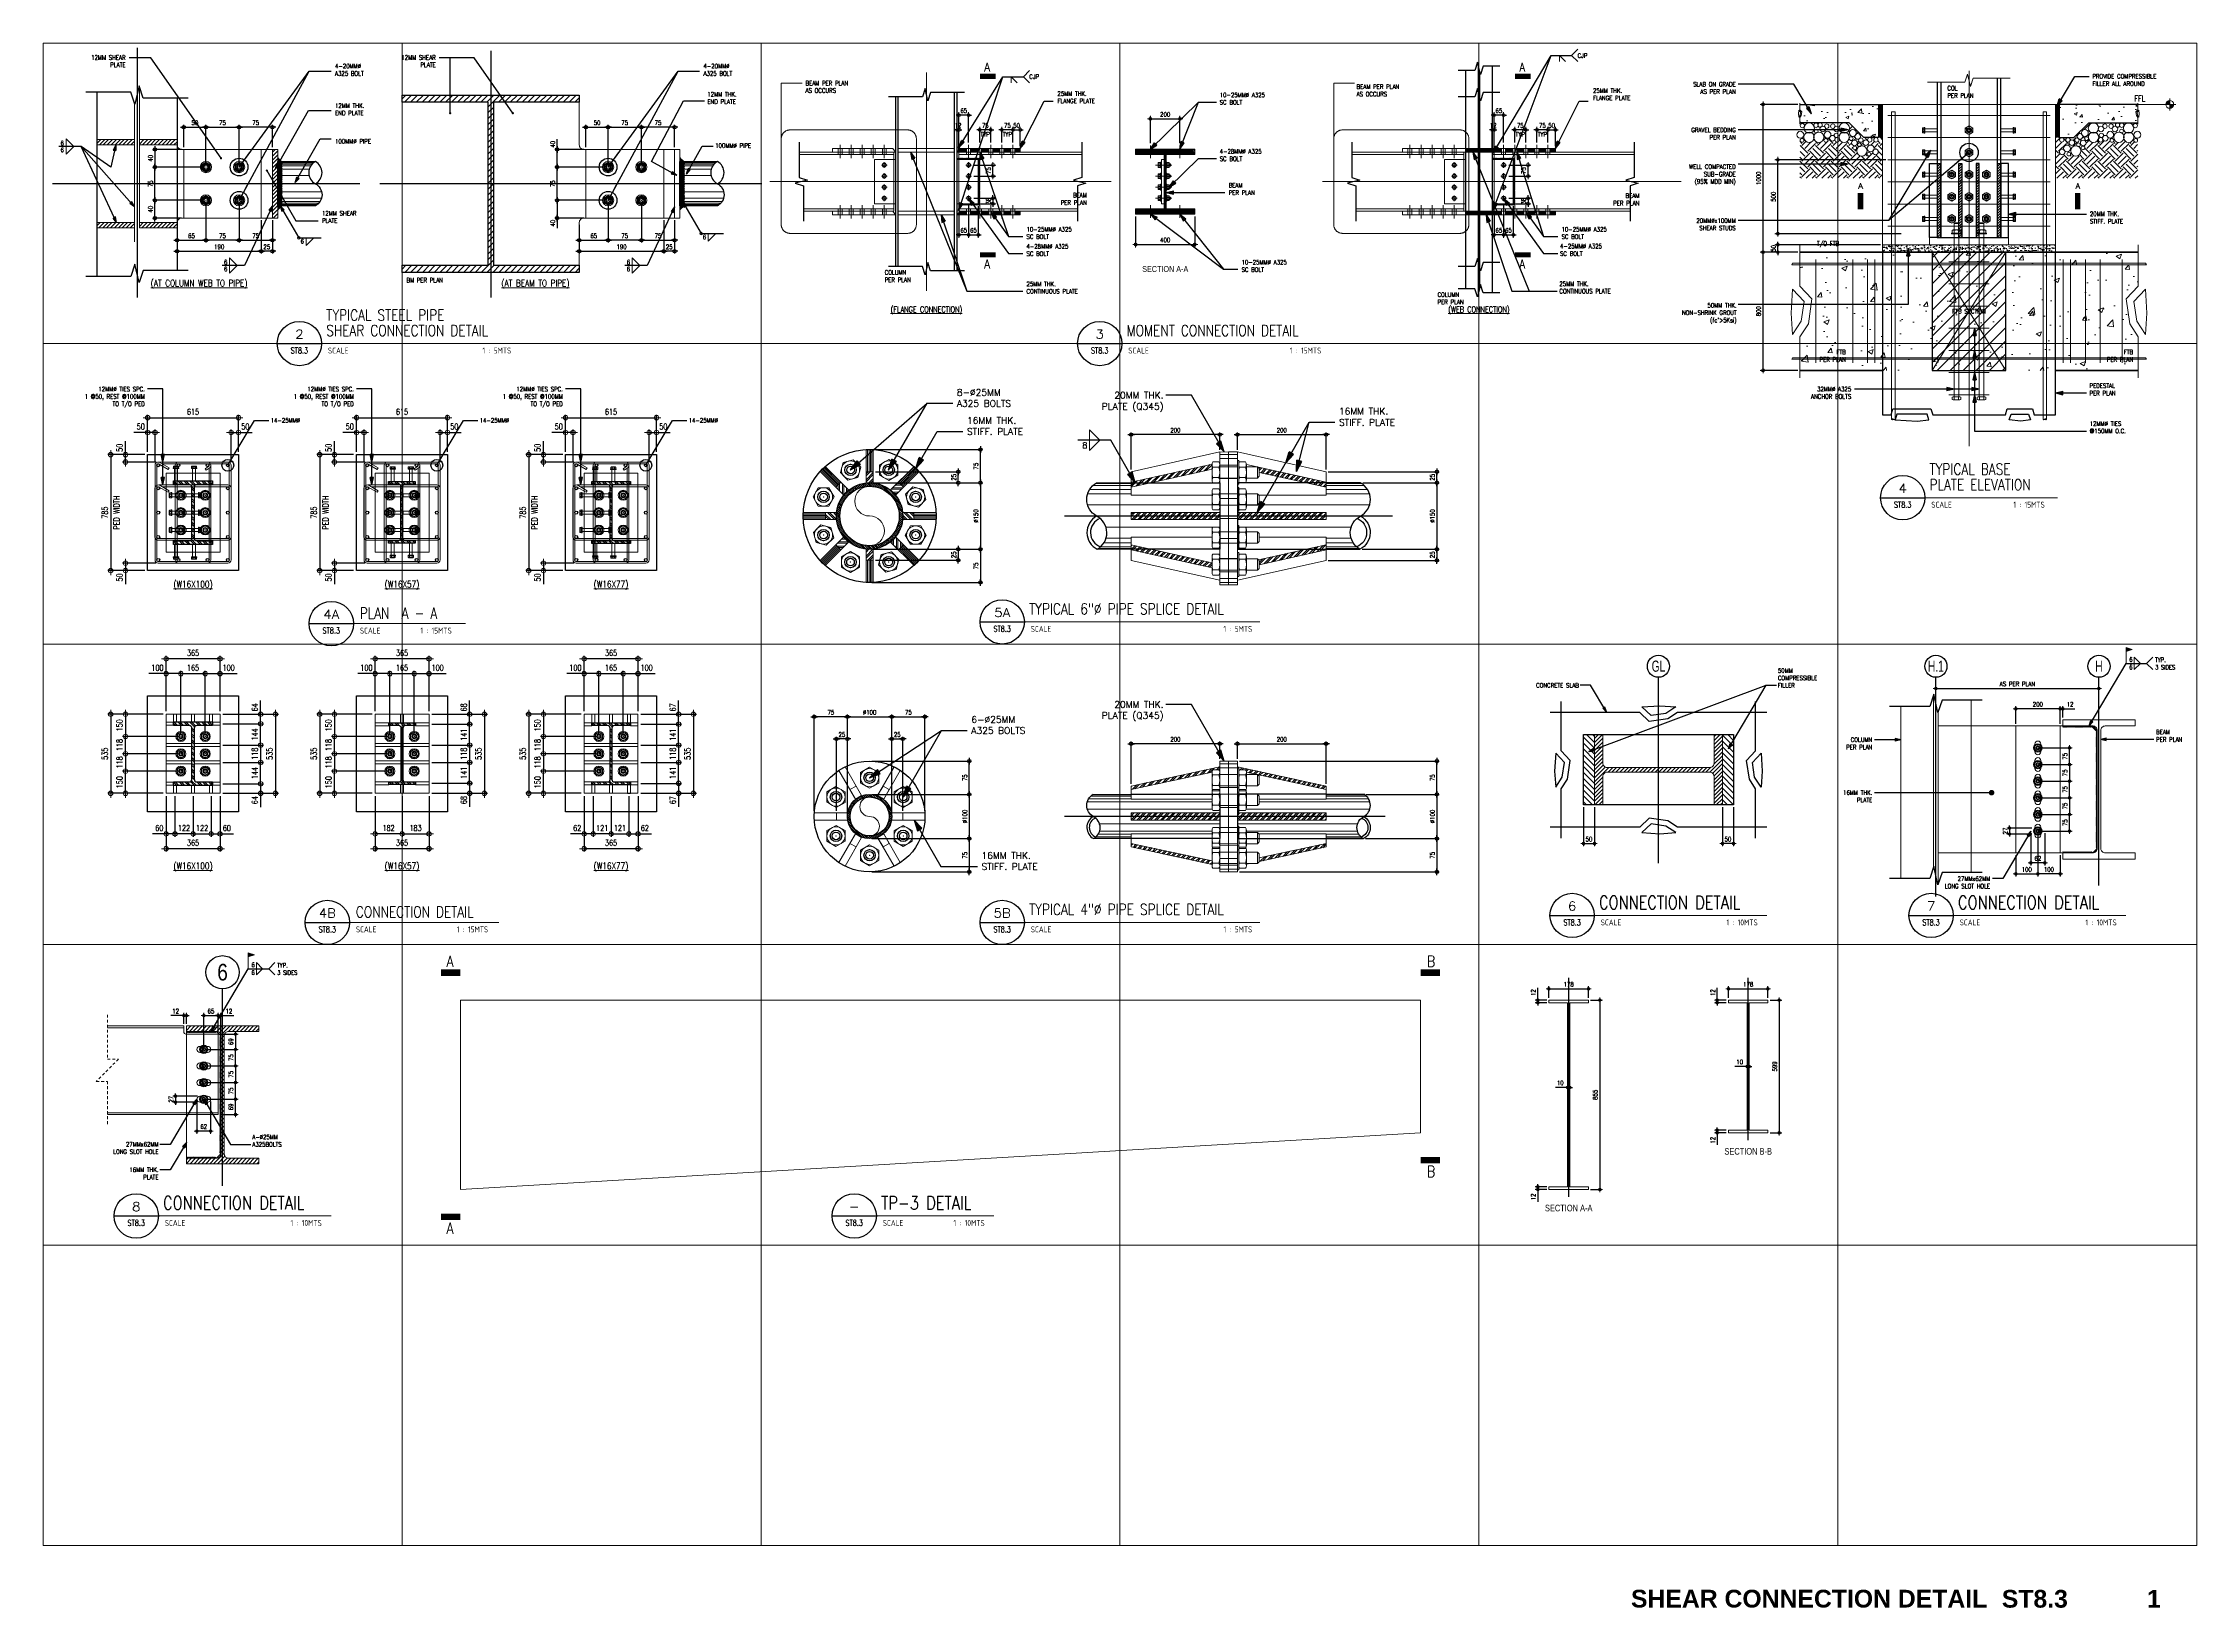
# Paper-space layout 'ST8.3' of a CAD drawing. Header units: millimetres. Extents: x 4 to 976, y 65 to 771.
# The model-space entities are those that its viewports show. They can reach past a viewport. Long polylines and large blocks are cut down to what shows.
import ezdxf
from ezdxf.enums import TextEntityAlignment as Align

# ---------------------------------------------------------------- set-up
doc = ezdxf.new("R2010")
doc.units = ezdxf.units.MM
doc.header["$LTSCALE"] = 10
doc.header["$MEASUREMENT"] = 0
for name, pattern in [('CENTER', [50.8, 31.75, -6.35, 6.35, -6.35]), ('CENTER2', [1.125, 0.75, -0.125, 0.125, -0.125]), ('HIDDEN', [0.375, 0.25, -0.125]), ('HIDDEN2', [0.1875, 0.125, -0.0625]), ('PHANTOM2', [1.25, 0.625, -0.125, 0.125, -0.125, 0.125, -0.125])]:
    doc.linetypes.add(name, pattern=pattern)
for name, color, linetype, lineweight in [('.1 - NUMBER 9', 9, 'Continuous', 9), ('.3 - YELLOW', 2, 'Continuous', 15), ('A_DIM', 1, 'Continuous', 5), ('BASE PLATE', 5, 'Continuous', 15), ('BOLT', 33, 'Continuous', 20), ('BOLT HOLES', 2, 'Continuous', 5), ('COLUMN', 5, 'Continuous', 30), ('DIM', 1, 'Continuous', 5), ('DRB TIES', 4, 'Continuous', 20), ('DRB002', 251, 'Continuous', 15), ('GROUTING', 2, 'Continuous', 13), ('HATCH', 8, 'Continuous', 5), ('HATCH 000', 251, 'Continuous', 5), ('OUTLINE', 1, 'HIDDEN', 15), ('PEDESTAL', 3, 'Continuous', 25), ('PEDESTAL CONCRETE', 3, 'Continuous', 25), ('PLATE', 2, 'Continuous', 18), ('S-Ablt', 1, 'Continuous', 9), ('S-ANNO-DIMS', 1, 'Continuous', 5), ('S-Anno-Symb', 143, 'PHANTOM2', 13), ('S-Anno-Text', 52, 'Continuous', 15), ('S-ANNO-WELD', 1, 'Continuous', 9), ('S-BEAM', 5, 'Continuous', 30), ('S-BEAM-IDEN', 2, 'Continuous', 9), ('S-BRACE', 2, 'Continuous', 9), ('S-COLS', 2, 'Continuous', 20), ('S-DETL-FAST', 40, 'Continuous', 9), ('S-DETL-LN04', 4, 'Continuous', 9), ('S-DETL-LN8', 8, 'Continuous', 9), ('S_Bolt', 9, 'Continuous', 9), ('S_FTB SECTION', 7, 'HIDDEN', 30), ('S_GRID LINES', 252, 'Continuous', 5), ('S_GUSSET PLATE', 4, 'Continuous', 15), ('S_PLATE', 2, 'Continuous', 15), ('S_SLAB', 4, 'Continuous', 30), ('S_STEEL BEAM', 4, 'Continuous', 30), ('S_STEEL PLATE', 2, 'Continuous', 15), ('S_STEEL TRUSS', 5, 'Continuous', 30), ('STIFFENER PLATE', 2, 'Continuous', 25), ('TEXT', 2, 'Continuous', 20)]:
    doc.layers.add(name, color=color, linetype=linetype, lineweight=lineweight)
for name, color, linetype in [('4CO', 4, 'Continuous'), ('A-ANNO_DIM', 1, 'Continuous'), ('A-NEW', 240, 'Continuous'), ('A_LINE', 1, 'Continuous'), ('TARGET-MAIN', 1, 'Continuous')]:
    doc.layers.add(name, color=color, linetype=linetype)
doc.layers.add('GUIDE 000', color=3, linetype='Continuous', lineweight=0, plot=False)
doc.layers.add('S-DETL-GRID', color=62, linetype='Continuous', lineweight=9, plot=False)
doc.layers.add('MV', color=7, linetype='Continuous', plot=False)
doc.styles.add('1', font='simplex.shx', dxfattribs={"width": 0.8, "height": 20})
doc.styles.add('200', font='simplex.shx', dxfattribs={"width": 0.85, "height": 40})
doc.styles.add('80', font='simplex.shx', dxfattribs={"width": 0.8, "height": 40})
doc.styles.add('ARCHITEXT', font='architxt.shx', dxfattribs={"width": 0.85})
doc.styles.add('ARIALNW', font='ARIALN.TTF')
doc.styles.add('ROMANS', font='romans.shx', dxfattribs={"width": 0.8, "height": 10})
doc.styles.add('ROMANS12', font='ROMANS.shx', dxfattribs={"height": 1.125})
doc.styles.add('ROMANSX', font='ROMANS.shx', dxfattribs={"height": 0.09375})
doc.styles.add('ROMANT', font='romant')
doc.styles.add('SANSSERIFBOLD', font='SASB____.pfb', dxfattribs={"height": 0.6})
doc.styles.add('SIMPLEX', font='SIMPLEX.shx', dxfattribs={"width": 1.1})
doc.styles.add('TITLE1', font='HELV.shx', dxfattribs={"height": 500})
doc.dimstyles.new('DDIM15', dxfattribs={"dimtxt": 30, "dimasz": 10, "dimexe": 15, "dimexo": 15, "dimgap": 15, "dimtad": 1, "dimdec": 4, "dimrnd": 1, "dimdsep": 46, "dimtxsty": '1', "dimblk": 'CIR-1', "dimcen": 100, "dimclrd": 1, "dimclre": 1, "dimclrt": 3, "dimadec": 0, "dimazin": 0, "dimtfac": 1, "dimtdec": 4, "dimtix": 1, "dimtmove": 0, "dimatfit": 3, "dimfxl": 1, "dimtvp": 1, "dimtolj": 1, "dimtzin": 0, "dimarcsym": 0})
doc.dimstyles.new('DDIM20', dxfattribs={"dimtxt": 40, "dimasz": 0.4, "dimexe": 20, "dimexo": 20, "dimgap": 20, "dimtad": 1, "dimdec": 0, "dimrnd": 1, "dimdsep": 46, "dimtxsty": '80', "dimblk1": 'ESCADIM_ARW', "dimblk2": 'ESCADIM_ARW', "dimsah": 1, "dimcen": 50, "dimclrd": 1, "dimclre": 1, "dimclrt": 52, "dimadec": 0, "dimazin": 0, "dimtfac": 1, "dimtdec": 0, "dimtofl": 0, "dimtmove": 0, "dimatfit": 3, "dimldrblk": 'ESCADIM_ARW', "dimfxl": 1, "dimtolj": 1, "dimtzin": 0, "dimarcsym": 0})
doc.dimstyles.new('DDIM5', dxfattribs={"dimtxt": 10, "dimasz": 0.1, "dimexe": 5, "dimexo": 5, "dimgap": 5, "dimtad": 1, "dimdec": 0, "dimrnd": 1, "dimdsep": 46, "dimtxsty": 'ROMANS', "dimblk1": 'ESCADIM_ARW', "dimblk2": 'ESCADIM_ARW', "dimsah": 1, "dimcen": 5, "dimclrd": 1, "dimclre": 1, "dimclrt": 3, "dimadec": 0, "dimazin": 0, "dimtfac": 1, "dimtdec": 0, "dimtofl": 0, "dimtmove": 0, "dimatfit": 3, "dimldrblk": 'ESCADIM_ARW', "dimfxl": 1, "dimtolj": 1, "dimtzin": 0, "dimarcsym": 0})
doc.dimstyles.new('DIM 10', dxfattribs={"dimtxt": 20, "dimasz": 6, "dimexe": 10, "dimexo": 10, "dimgap": 10, "dimtad": 1, "dimdec": 4, "dimrnd": 1, "dimdsep": 46, "dimtxsty": '1', "dimblk": 'CIR-1', "dimcen": 100, "dimclrd": 1, "dimclre": 1, "dimclrt": 3, "dimadec": 0, "dimazin": 0, "dimtfac": 1, "dimtdec": 4, "dimtix": 1, "dimtmove": 0, "dimatfit": 3, "dimfxl": 1, "dimtvp": 1, "dimtolj": 1, "dimtzin": 0, "dimarcsym": 0})
doc.dimstyles.new('ESCA_ARW$7', dxfattribs={"dimtxt": 200, "dimasz": 1, "dimexe": 100, "dimexo": 100, "dimgap": 100, "dimtad": 1, "dimdec": 0, "dimrnd": 1, "dimdsep": 46, "dimtxsty": '1', "dimblk1": 'dim_arw', "dimblk2": 'dim_arw', "dimsah": 1, "dimcen": 50, "dimclrd": 1, "dimclre": 256, "dimclrt": 52, "dimadec": 0, "dimazin": 0, "dimtfac": 1, "dimtofl": 0, "dimtmove": 0, "dimatfit": 3, "dimldrblk": 'dim_arw', "dimfxl": 1, "dimtolj": 1, "dimtzin": 0, "dimarcsym": 0})
pattern_1 = [(135, (-63720.72, -9748.699), (-7.9549513, -7.9549513), []), (135, (-63720.72, -9743.395), (-7.9549513, -7.9549513), [])]
pattern_2 = [(135, (-60098.875, -9748.699), (-7.9549513, -7.9549513), []), (135, (-60098.875, -9743.395), (-7.9549513, -7.9549513), [])]
pattern_3 = [(45, (1620, 1306), (-6.629126, 6.629126), []), (45, (1624.419, 1306), (-6.629126, 6.629126), [])]

# ---------------------------------------------------------------- blocks, each defined once
blk = doc.blocks.new('BOLT', base_point=(6.579, 3.6798))
for p, q in [((6.571, 3.6847), (6.571, 3.6798)), ((6.575, 3.6847), (6.571, 3.6847)), ((6.575, 3.6858), (6.573, 3.6858)), ((6.575, 3.6798), (6.575, 3.6858)), ((6.575, 3.6858), (6.583, 3.6858)), ((6.575, 3.6847), (6.583, 3.6847)), ((6.585, 3.6858), (6.583, 3.6858)), ((6.583, 3.6798), (6.583, 3.6858)), ((6.587, 3.6847), (6.583, 3.6847)), ((6.587, 3.6798), (6.587, 3.6847))]:
    blk.add_line(p, q)
for centre, radius, start, end in [((6.573, 3.6833), 0.00241, 33.9696, 146.0304), ((6.579, 3.6777), 0.00805, 60.2058, 119.7942), ((6.585, 3.6833), 0.00241, 33.9696, 146.0304)]:
    blk.add_arc(centre, radius, start, end)
blk = doc.blocks.new('BOLT20')
at = {"color": 1}
for p, q in [((-18.5, 4.5), (-18.5, 0)), ((18.5, 4.5), (-18.5, 4.5)), ((-18.5, 0), (18.5, 0)), ((18.5, 0), (18.5, 4.5))]:
    blk.add_line(p, q, dxfattribs=at)
at = {"color": 1, "xscale": 2125, "yscale": 2000, "zscale": 2125}
blk.add_blockref('BOLT', (0, 4.5), dxfattribs=at)
blk = doc.blocks.new('blts')
at = {"layer": 'S-Ablt'}
blk.add_lwpolyline([(80662, 40014), (80745, 40014), (80745, 40034), (80662, 40034)], close=True, dxfattribs=at)
at = {"layer": 'S-Ablt', "xscale": -1, "rotation": 270}
blk.add_blockref('BOLT20', (80745, 40024), dxfattribs=at)
blk = doc.blocks.new('A$C2DA53F6D')
blk.add_circle((0, -16.6), 18.9)
at = {"color": 1}
for radius in [9, 6.03]:
    blk.add_circle((0, -16.6), radius, dxfattribs=at)
at = {"layer": 'GUIDE 000'}
blk.add_point((0, -16.6), dxfattribs=at)
at = {"layer": 'S_Bolt', "color": 9, "linetype": 'Continuous', "ltscale": 0.5}
blk.add_lwpolyline([(-14.4, -24.9), (-14.4, -8.3), (0, 0), (14.4, -8.3), (14.4, -24.9), (0, -33.3)], close=True, dxfattribs=at)
at = {"layer": 'S_Bolt', "color": 251, "linetype": 'Continuous', "ltscale": 0.5}
blk.add_circle((0, -16.6), 14.4, dxfattribs=at)
blk = doc.blocks.new('ESCADIM_ARW')
at = {"color": 9}
blk.add_line((75, 0), (-75, 0), dxfattribs=at)
blk.add_circle((0, 0), 37.5, dxfattribs=at)
blk = doc.blocks.new('*D137')
at = {"layer": 'Defpoints', "color": 0, "transparency": 16777216}
for p in [(15337.8, 7534.3), (15287.8, 7384.3), (15337.8, 7312.4)]:
    blk.add_point(p, dxfattribs=at)
at = {"layer": 'S-ANNO-DIMS', "color": 1, "lineweight": -2, "transparency": 16777216}
for p, q in [((15287.8, 7534.3), (15195.5, 7534.3)), ((15287.8, 7404.3), (15287.8, 7554.3)), ((15337.4, 7534.3), (15288.2, 7534.3)), ((15337.8, 7332.4), (15337.8, 7554.3))]:
    blk.add_line(p, q, dxfattribs=at)
at = {"layer": 'S-ANNO-DIMS', "color": 1, "lineweight": -2, "transparency": 16777216, "xscale": 0.4, "yscale": 0.4, "zscale": 0.4, "rotation": 180}
blk.add_blockref('ESCADIM_ARW', (15287.8, 7534.3), dxfattribs=at)
at = {"layer": 'S-ANNO-DIMS', "color": 1, "lineweight": -2, "transparency": 16777216, "xscale": 0.4, "yscale": 0.4, "zscale": 0.4}
blk.add_blockref('ESCADIM_ARW', (15337.8, 7534.3), dxfattribs=at)
at = {"layer": 'S-ANNO-DIMS', "color": 52, "transparency": 16777216, "insert": (15241.4, 7574.3), "char_height": 40, "attachment_point": 5, "style": '80'}
blk.add_mtext('\\A1;50', dxfattribs=at)
blk = doc.blocks.new('*D138')
at = {"layer": 'Defpoints', "color": 0, "transparency": 16777216}
for p in [(15287.8, 7384.3), (15137.8, 7334.3), (15365.5, 7334.3)]:
    blk.add_point(p, dxfattribs=at)
at = {"layer": 'S-ANNO-DIMS', "color": 1, "lineweight": -2, "transparency": 16777216}
for p, q in [((15137.8, 7384.3), (15137.8, 7476.5)), ((15267.8, 7384.3), (15117.8, 7384.3)), ((15137.8, 7334.7), (15137.8, 7383.9)), ((15345.5, 7334.3), (15117.8, 7334.3))]:
    blk.add_line(p, q, dxfattribs=at)
at = {"layer": 'S-ANNO-DIMS', "color": 1, "lineweight": -2, "transparency": 16777216, "xscale": 0.4, "yscale": 0.4, "zscale": 0.4}
for p, rotation in [((15137.8, 7384.3), 90), ((15137.8, 7334.3), 270)]:
    blk.add_blockref('ESCADIM_ARW', p, dxfattribs=dict(at, rotation=rotation))
at = {"layer": 'S-ANNO-DIMS', "color": 52, "transparency": 16777216, "insert": (15097.8, 7430.6), "char_height": 40, "attachment_point": 5, "rotation": 90, "style": '80'}
blk.add_mtext('\\A1;50', dxfattribs=at)
blk = doc.blocks.new('*D139')
at = {"layer": 'Defpoints', "color": 0, "transparency": 16777216}
for p in [(15902.8, 7634.3), (15287.8, 7384.3), (15902.8, 7384.3)]:
    blk.add_point(p, dxfattribs=at)
at = {"layer": 'S-ANNO-DIMS', "color": 1, "lineweight": -2, "transparency": 16777216}
for p, q in [((15287.8, 7404.3), (15287.8, 7654.3)), ((15288.2, 7634.3), (15902.4, 7634.3)), ((15902.8, 7404.3), (15902.8, 7654.3))]:
    blk.add_line(p, q, dxfattribs=at)
at = {"layer": 'S-ANNO-DIMS', "color": 1, "lineweight": -2, "transparency": 16777216, "xscale": 0.4, "yscale": 0.4, "zscale": 0.4, "rotation": 180}
blk.add_blockref('ESCADIM_ARW', (15287.8, 7634.3), dxfattribs=at)
at = {"layer": 'S-ANNO-DIMS', "color": 1, "lineweight": -2, "transparency": 16777216, "xscale": 0.4, "yscale": 0.4, "zscale": 0.4}
blk.add_blockref('ESCADIM_ARW', (15902.8, 7634.3), dxfattribs=at)
at = {"layer": 'S-ANNO-DIMS', "color": 52, "transparency": 16777216, "insert": (15595.3, 7674.3), "char_height": 40, "attachment_point": 5, "style": '80'}
blk.add_mtext('\\A1;615', dxfattribs=at)
blk = doc.blocks.new('*D140')
at = {"layer": 'Defpoints', "color": 0, "transparency": 16777216}
for p in [(15287.8, 7384.3), (15037.8, 6599.3), (15287.8, 6599.3)]:
    blk.add_point(p, dxfattribs=at)
at = {"layer": 'S-ANNO-DIMS', "color": 1, "lineweight": -2, "transparency": 16777216}
for p, q in [((15267.8, 7384.3), (15017.8, 7384.3)), ((15037.8, 7383.9), (15037.8, 6599.7)), ((15267.8, 6599.3), (15017.8, 6599.3))]:
    blk.add_line(p, q, dxfattribs=at)
at = {"layer": 'S-ANNO-DIMS', "color": 1, "lineweight": -2, "transparency": 16777216, "xscale": 0.4, "yscale": 0.4, "zscale": 0.4}
for p, rotation in [((15037.8, 7384.3), 90), ((15037.8, 6599.3), 270)]:
    blk.add_blockref('ESCADIM_ARW', p, dxfattribs=dict(at, rotation=rotation))
at = {"layer": 'S-ANNO-DIMS', "color": 52, "transparency": 16777216, "char_height": 40, "attachment_point": 5, "rotation": 90, "style": '80'}
for s, insert in [('\\A1;PED WIDTH', (15077.8, 6991.8)), ('\\A1;785', (14997.8, 6991.8))]:
    blk.add_mtext(s, dxfattribs=dict(at, insert=insert))
blk = doc.blocks.new('*D141')
at = {"layer": 'Defpoints', "color": 0, "transparency": 16777216}
for p in [(15852.8, 7534.3), (15902.8, 7384.3), (15852.8, 7312.4)]:
    blk.add_point(p, dxfattribs=at)
at = {"layer": 'S-ANNO-DIMS', "color": 1, "lineweight": -2, "transparency": 16777216}
for p, q in [((15852.8, 7332.4), (15852.8, 7554.3)), ((15853.2, 7534.3), (15902.4, 7534.3)), ((15902.8, 7404.3), (15902.8, 7554.3)), ((15902.8, 7534.3), (15995, 7534.3))]:
    blk.add_line(p, q, dxfattribs=at)
at = {"layer": 'S-ANNO-DIMS', "color": 1, "lineweight": -2, "transparency": 16777216, "xscale": 0.4, "yscale": 0.4, "zscale": 0.4, "rotation": 180}
blk.add_blockref('ESCADIM_ARW', (15852.8, 7534.3), dxfattribs=at)
at = {"layer": 'S-ANNO-DIMS', "color": 1, "lineweight": -2, "transparency": 16777216, "xscale": 0.4, "yscale": 0.4, "zscale": 0.4}
blk.add_blockref('ESCADIM_ARW', (15902.8, 7534.3), dxfattribs=at)
at = {"layer": 'S-ANNO-DIMS', "color": 52, "transparency": 16777216, "insert": (15949.1, 7574.3), "char_height": 40, "attachment_point": 5, "style": '80'}
blk.add_mtext('\\A1;50', dxfattribs=at)
blk = doc.blocks.new('*D142')
at = {"layer": 'Defpoints', "color": 0, "transparency": 16777216}
for p in [(15137.8, 6649.3), (15365.5, 6649.3), (15287.8, 6599.3)]:
    blk.add_point(p, dxfattribs=at)
at = {"layer": 'S-ANNO-DIMS', "color": 1, "lineweight": -2, "transparency": 16777216}
for p, q in [((15345.5, 6649.3), (15117.8, 6649.3)), ((15137.8, 6648.9), (15137.8, 6599.7)), ((15267.8, 6599.3), (15117.8, 6599.3)), ((15137.8, 6599.3), (15137.8, 6507.1))]:
    blk.add_line(p, q, dxfattribs=at)
at = {"layer": 'S-ANNO-DIMS', "color": 1, "lineweight": -2, "transparency": 16777216, "xscale": 0.4, "yscale": 0.4, "zscale": 0.4}
for p, rotation in [((15137.8, 6649.3), 90), ((15137.8, 6599.3), 270)]:
    blk.add_blockref('ESCADIM_ARW', p, dxfattribs=dict(at, rotation=rotation))
at = {"layer": 'S-ANNO-DIMS', "color": 52, "transparency": 16777216, "insert": (15097.8, 6553), "char_height": 40, "attachment_point": 5, "rotation": 90, "style": '80'}
blk.add_mtext('\\A1;50', dxfattribs=at)
blk = doc.blocks.new('dim_arw')
h = blk.add_hatch(color=256)
h.paths.add_polyline_path([(-125.603, 29.454), (0, 0), (-125.603, -29.454, -0.115681), (-132.51, 0, -0.115681)])
h.paths.add_polyline_path([(-249.023, 58.396), (-125.603, 29.454, 0.115681), (-132.51, 0, 0.115681), (-125.603, -29.454), (-249.023, -58.396)])
for p, q in [((0, 0), (-249.023, 58.396)), ((-249.023, 58.396), (-249.023, -58.396)), ((0, 0), (-249.023, -58.396))]:
    blk.add_line(p, q)
blk = doc.blocks.new('*D146')
at = {"layer": 'Defpoints', "color": 0, "transparency": 16777216}
for p in [(18167.3, 7534.3), (18117.3, 7384.3), (18167.3, 7312.4)]:
    blk.add_point(p, dxfattribs=at)
at = {"layer": 'S-ANNO-DIMS', "color": 1, "lineweight": -2, "transparency": 16777216}
for p, q in [((18117.3, 7534.3), (18025, 7534.3)), ((18117.3, 7404.3), (18117.3, 7554.3)), ((18166.9, 7534.3), (18117.7, 7534.3)), ((18167.3, 7332.4), (18167.3, 7554.3))]:
    blk.add_line(p, q, dxfattribs=at)
at = {"layer": 'S-ANNO-DIMS', "color": 1, "lineweight": -2, "transparency": 16777216, "xscale": 0.4, "yscale": 0.4, "zscale": 0.4, "rotation": 180}
blk.add_blockref('ESCADIM_ARW', (18117.3, 7534.3), dxfattribs=at)
at = {"layer": 'S-ANNO-DIMS', "color": 1, "lineweight": -2, "transparency": 16777216, "xscale": 0.4, "yscale": 0.4, "zscale": 0.4}
blk.add_blockref('ESCADIM_ARW', (18167.3, 7534.3), dxfattribs=at)
at = {"layer": 'S-ANNO-DIMS', "color": 52, "transparency": 16777216, "insert": (18070.9, 7574.3), "char_height": 40, "attachment_point": 5, "style": '80'}
blk.add_mtext('\\A1;50', dxfattribs=at)
blk = doc.blocks.new('*D143')
at = {"layer": 'Defpoints', "color": 0, "transparency": 16777216}
for p in [(18117.3, 7384.3), (17967.3, 7334.3), (18195, 7334.3)]:
    blk.add_point(p, dxfattribs=at)
at = {"layer": 'S-ANNO-DIMS', "color": 1, "lineweight": -2, "transparency": 16777216}
for p, q in [((17967.3, 7384.3), (17967.3, 7476.5)), ((18097.3, 7384.3), (17947.3, 7384.3)), ((17967.3, 7334.7), (17967.3, 7383.9)), ((18175, 7334.3), (17947.3, 7334.3))]:
    blk.add_line(p, q, dxfattribs=at)
at = {"layer": 'S-ANNO-DIMS', "color": 1, "lineweight": -2, "transparency": 16777216, "xscale": 0.4, "yscale": 0.4, "zscale": 0.4}
for p, rotation in [((17967.3, 7384.3), 90), ((17967.3, 7334.3), 270)]:
    blk.add_blockref('ESCADIM_ARW', p, dxfattribs=dict(at, rotation=rotation))
at = {"layer": 'S-ANNO-DIMS', "color": 52, "transparency": 16777216, "insert": (17927.3, 7430.6), "char_height": 40, "attachment_point": 5, "rotation": 90, "style": '80'}
blk.add_mtext('\\A1;50', dxfattribs=at)
blk = doc.blocks.new('*D147')
at = {"layer": 'Defpoints', "color": 0, "transparency": 16777216}
for p in [(18732.3, 7634.3), (18117.3, 7384.3), (18732.3, 7384.3)]:
    blk.add_point(p, dxfattribs=at)
at = {"layer": 'S-ANNO-DIMS', "color": 1, "lineweight": -2, "transparency": 16777216}
for p, q in [((18117.3, 7404.3), (18117.3, 7654.3)), ((18117.7, 7634.3), (18731.9, 7634.3)), ((18732.3, 7404.3), (18732.3, 7654.3))]:
    blk.add_line(p, q, dxfattribs=at)
at = {"layer": 'S-ANNO-DIMS', "color": 1, "lineweight": -2, "transparency": 16777216, "xscale": 0.4, "yscale": 0.4, "zscale": 0.4, "rotation": 180}
blk.add_blockref('ESCADIM_ARW', (18117.3, 7634.3), dxfattribs=at)
at = {"layer": 'S-ANNO-DIMS', "color": 1, "lineweight": -2, "transparency": 16777216, "xscale": 0.4, "yscale": 0.4, "zscale": 0.4}
blk.add_blockref('ESCADIM_ARW', (18732.3, 7634.3), dxfattribs=at)
at = {"layer": 'S-ANNO-DIMS', "color": 52, "transparency": 16777216, "insert": (18424.8, 7674.3), "char_height": 40, "attachment_point": 5, "style": '80'}
blk.add_mtext('\\A1;615', dxfattribs=at)
blk = doc.blocks.new('*D148')
at = {"layer": 'Defpoints', "color": 0, "transparency": 16777216}
for p in [(18117.3, 7384.3), (17867.3, 6599.3), (18117.3, 6599.3)]:
    blk.add_point(p, dxfattribs=at)
at = {"layer": 'S-ANNO-DIMS', "color": 1, "lineweight": -2, "transparency": 16777216}
for p, q in [((18097.3, 7384.3), (17847.3, 7384.3)), ((17867.3, 7383.9), (17867.3, 6599.7)), ((18097.3, 6599.3), (17847.3, 6599.3))]:
    blk.add_line(p, q, dxfattribs=at)
at = {"layer": 'S-ANNO-DIMS', "color": 1, "lineweight": -2, "transparency": 16777216, "xscale": 0.4, "yscale": 0.4, "zscale": 0.4}
for p, rotation in [((17867.3, 7384.3), 90), ((17867.3, 6599.3), 270)]:
    blk.add_blockref('ESCADIM_ARW', p, dxfattribs=dict(at, rotation=rotation))
at = {"layer": 'S-ANNO-DIMS', "color": 52, "transparency": 16777216, "char_height": 40, "attachment_point": 5, "rotation": 90, "style": '80'}
for s, insert in [('\\A1;PED WIDTH', (17907.3, 6991.8)), ('\\A1;785', (17827.3, 6991.8))]:
    blk.add_mtext(s, dxfattribs=dict(at, insert=insert))
blk = doc.blocks.new('*D145')
at = {"layer": 'Defpoints', "color": 0, "transparency": 16777216}
for p in [(18682.3, 7534.3), (18732.3, 7384.3), (18682.3, 7312.4)]:
    blk.add_point(p, dxfattribs=at)
at = {"layer": 'S-ANNO-DIMS', "color": 1, "lineweight": -2, "transparency": 16777216}
for p, q in [((18682.3, 7332.4), (18682.3, 7554.3)), ((18682.7, 7534.3), (18731.9, 7534.3)), ((18732.3, 7404.3), (18732.3, 7554.3)), ((18732.3, 7534.3), (18824.5, 7534.3))]:
    blk.add_line(p, q, dxfattribs=at)
at = {"layer": 'S-ANNO-DIMS', "color": 1, "lineweight": -2, "transparency": 16777216, "xscale": 0.4, "yscale": 0.4, "zscale": 0.4, "rotation": 180}
blk.add_blockref('ESCADIM_ARW', (18682.3, 7534.3), dxfattribs=at)
at = {"layer": 'S-ANNO-DIMS', "color": 1, "lineweight": -2, "transparency": 16777216, "xscale": 0.4, "yscale": 0.4, "zscale": 0.4}
blk.add_blockref('ESCADIM_ARW', (18732.3, 7534.3), dxfattribs=at)
at = {"layer": 'S-ANNO-DIMS', "color": 52, "transparency": 16777216, "insert": (18778.6, 7574.3), "char_height": 40, "attachment_point": 5, "style": '80'}
blk.add_mtext('\\A1;50', dxfattribs=at)
blk = doc.blocks.new('*D144')
at = {"layer": 'Defpoints', "color": 0, "transparency": 16777216}
for p in [(17967.3, 6649.3), (18195, 6649.3), (18117.3, 6599.3)]:
    blk.add_point(p, dxfattribs=at)
at = {"layer": 'S-ANNO-DIMS', "color": 1, "lineweight": -2, "transparency": 16777216}
for p, q in [((18175, 6649.3), (17947.3, 6649.3)), ((17967.3, 6648.9), (17967.3, 6599.7)), ((18097.3, 6599.3), (17947.3, 6599.3)), ((17967.3, 6599.3), (17967.3, 6507.1))]:
    blk.add_line(p, q, dxfattribs=at)
at = {"layer": 'S-ANNO-DIMS', "color": 1, "lineweight": -2, "transparency": 16777216, "xscale": 0.4, "yscale": 0.4, "zscale": 0.4}
for p, rotation in [((17967.3, 6649.3), 90), ((17967.3, 6599.3), 270)]:
    blk.add_blockref('ESCADIM_ARW', p, dxfattribs=dict(at, rotation=rotation))
at = {"layer": 'S-ANNO-DIMS', "color": 52, "transparency": 16777216, "insert": (17927.3, 6553), "char_height": 40, "attachment_point": 5, "rotation": 90, "style": '80'}
blk.add_mtext('\\A1;50', dxfattribs=at)
blk = doc.blocks.new('*D149')
at = {"layer": 'Defpoints', "color": 0, "transparency": 16777216}
for p in [(16752.5, 7534.3), (16702.5, 7384.3), (16752.5, 7312.4)]:
    blk.add_point(p, dxfattribs=at)
at = {"layer": 'S-ANNO-DIMS', "color": 1, "lineweight": -2, "transparency": 16777216}
for p, q in [((16702.5, 7534.3), (16610.3, 7534.3)), ((16702.5, 7404.3), (16702.5, 7554.3)), ((16752.1, 7534.3), (16702.9, 7534.3)), ((16752.5, 7332.4), (16752.5, 7554.3))]:
    blk.add_line(p, q, dxfattribs=at)
at = {"layer": 'S-ANNO-DIMS', "color": 1, "lineweight": -2, "transparency": 16777216, "xscale": 0.4, "yscale": 0.4, "zscale": 0.4, "rotation": 180}
blk.add_blockref('ESCADIM_ARW', (16702.5, 7534.3), dxfattribs=at)
at = {"layer": 'S-ANNO-DIMS', "color": 1, "lineweight": -2, "transparency": 16777216, "xscale": 0.4, "yscale": 0.4, "zscale": 0.4}
blk.add_blockref('ESCADIM_ARW', (16752.5, 7534.3), dxfattribs=at)
at = {"layer": 'S-ANNO-DIMS', "color": 52, "transparency": 16777216, "insert": (16656.2, 7574.3), "char_height": 40, "attachment_point": 5, "style": '80'}
blk.add_mtext('\\A1;50', dxfattribs=at)
blk = doc.blocks.new('*D150')
at = {"layer": 'Defpoints', "color": 0, "transparency": 16777216}
for p in [(16702.5, 7384.3), (16552.5, 7334.3), (16780.2, 7334.3)]:
    blk.add_point(p, dxfattribs=at)
at = {"layer": 'S-ANNO-DIMS', "color": 1, "lineweight": -2, "transparency": 16777216}
for p, q in [((16552.5, 7384.3), (16552.5, 7476.5)), ((16682.5, 7384.3), (16532.5, 7384.3)), ((16552.5, 7334.7), (16552.5, 7383.9)), ((16760.2, 7334.3), (16532.5, 7334.3))]:
    blk.add_line(p, q, dxfattribs=at)
at = {"layer": 'S-ANNO-DIMS', "color": 1, "lineweight": -2, "transparency": 16777216, "xscale": 0.4, "yscale": 0.4, "zscale": 0.4}
for p, rotation in [((16552.5, 7384.3), 90), ((16552.5, 7334.3), 270)]:
    blk.add_blockref('ESCADIM_ARW', p, dxfattribs=dict(at, rotation=rotation))
at = {"layer": 'S-ANNO-DIMS', "color": 52, "transparency": 16777216, "insert": (16512.5, 7430.6), "char_height": 40, "attachment_point": 5, "rotation": 90, "style": '80'}
blk.add_mtext('\\A1;50', dxfattribs=at)
blk = doc.blocks.new('*D151')
at = {"layer": 'Defpoints', "color": 0, "transparency": 16777216}
for p in [(17317.5, 7634.3), (16702.5, 7384.3), (17317.5, 7384.3)]:
    blk.add_point(p, dxfattribs=at)
at = {"layer": 'S-ANNO-DIMS', "color": 1, "lineweight": -2, "transparency": 16777216}
for p, q in [((16702.5, 7404.3), (16702.5, 7654.3)), ((16702.9, 7634.3), (17317.1, 7634.3)), ((17317.5, 7404.3), (17317.5, 7654.3))]:
    blk.add_line(p, q, dxfattribs=at)
at = {"layer": 'S-ANNO-DIMS', "color": 1, "lineweight": -2, "transparency": 16777216, "xscale": 0.4, "yscale": 0.4, "zscale": 0.4, "rotation": 180}
blk.add_blockref('ESCADIM_ARW', (16702.5, 7634.3), dxfattribs=at)
at = {"layer": 'S-ANNO-DIMS', "color": 1, "lineweight": -2, "transparency": 16777216, "xscale": 0.4, "yscale": 0.4, "zscale": 0.4}
blk.add_blockref('ESCADIM_ARW', (17317.5, 7634.3), dxfattribs=at)
at = {"layer": 'S-ANNO-DIMS', "color": 52, "transparency": 16777216, "insert": (17010, 7674.3), "char_height": 40, "attachment_point": 5, "style": '80'}
blk.add_mtext('\\A1;615', dxfattribs=at)
blk = doc.blocks.new('*D152')
at = {"layer": 'Defpoints', "color": 0, "transparency": 16777216}
for p in [(16702.5, 7384.3), (16452.5, 6599.3), (16702.5, 6599.3)]:
    blk.add_point(p, dxfattribs=at)
at = {"layer": 'S-ANNO-DIMS', "color": 1, "lineweight": -2, "transparency": 16777216}
for p, q in [((16682.5, 7384.3), (16432.5, 7384.3)), ((16452.5, 7383.9), (16452.5, 6599.7)), ((16682.5, 6599.3), (16432.5, 6599.3))]:
    blk.add_line(p, q, dxfattribs=at)
at = {"layer": 'S-ANNO-DIMS', "color": 1, "lineweight": -2, "transparency": 16777216, "xscale": 0.4, "yscale": 0.4, "zscale": 0.4}
for p, rotation in [((16452.5, 7384.3), 90), ((16452.5, 6599.3), 270)]:
    blk.add_blockref('ESCADIM_ARW', p, dxfattribs=dict(at, rotation=rotation))
at = {"layer": 'S-ANNO-DIMS', "color": 52, "transparency": 16777216, "char_height": 40, "attachment_point": 5, "rotation": 90, "style": '80'}
for s, insert in [('\\A1;PED WIDTH', (16492.5, 6991.8)), ('\\A1;785', (16412.5, 6991.8))]:
    blk.add_mtext(s, dxfattribs=dict(at, insert=insert))
blk = doc.blocks.new('*D153')
at = {"layer": 'Defpoints', "color": 0, "transparency": 16777216}
for p in [(17267.5, 7534.3), (17317.5, 7384.3), (17267.5, 7312.4)]:
    blk.add_point(p, dxfattribs=at)
at = {"layer": 'S-ANNO-DIMS', "color": 1, "lineweight": -2, "transparency": 16777216}
for p, q in [((17267.5, 7332.4), (17267.5, 7554.3)), ((17267.9, 7534.3), (17317.1, 7534.3)), ((17317.5, 7404.3), (17317.5, 7554.3)), ((17317.5, 7534.3), (17409.7, 7534.3))]:
    blk.add_line(p, q, dxfattribs=at)
at = {"layer": 'S-ANNO-DIMS', "color": 1, "lineweight": -2, "transparency": 16777216, "xscale": 0.4, "yscale": 0.4, "zscale": 0.4, "rotation": 180}
blk.add_blockref('ESCADIM_ARW', (17267.5, 7534.3), dxfattribs=at)
at = {"layer": 'S-ANNO-DIMS', "color": 1, "lineweight": -2, "transparency": 16777216, "xscale": 0.4, "yscale": 0.4, "zscale": 0.4}
blk.add_blockref('ESCADIM_ARW', (17317.5, 7534.3), dxfattribs=at)
at = {"layer": 'S-ANNO-DIMS', "color": 52, "transparency": 16777216, "insert": (17363.8, 7574.3), "char_height": 40, "attachment_point": 5, "style": '80'}
blk.add_mtext('\\A1;50', dxfattribs=at)
blk = doc.blocks.new('*D154')
at = {"layer": 'Defpoints', "color": 0, "transparency": 16777216}
for p in [(16552.5, 6649.3), (16780.2, 6649.3), (16702.5, 6599.3)]:
    blk.add_point(p, dxfattribs=at)
at = {"layer": 'S-ANNO-DIMS', "color": 1, "lineweight": -2, "transparency": 16777216}
for p, q in [((16760.2, 6649.3), (16532.5, 6649.3)), ((16552.5, 6648.9), (16552.5, 6599.7)), ((16682.5, 6599.3), (16532.5, 6599.3)), ((16552.5, 6599.3), (16552.5, 6507.1))]:
    blk.add_line(p, q, dxfattribs=at)
at = {"layer": 'S-ANNO-DIMS', "color": 1, "lineweight": -2, "transparency": 16777216, "xscale": 0.4, "yscale": 0.4, "zscale": 0.4}
for p, rotation in [((16552.5, 6649.3), 90), ((16552.5, 6599.3), 270)]:
    blk.add_blockref('ESCADIM_ARW', p, dxfattribs=dict(at, rotation=rotation))
at = {"layer": 'S-ANNO-DIMS', "color": 52, "transparency": 16777216, "insert": (16512.5, 6553), "char_height": 40, "attachment_point": 5, "rotation": 90, "style": '80'}
blk.add_mtext('\\A1;50', dxfattribs=at)
blk = doc.blocks.new('bltss')
at = {"color": 1}
for radius in [16, 10.7]:
    blk.add_circle((26921.2, 19121, 0), radius, dxfattribs=at)
at = {"layer": 'BOLT HOLES', "ltscale": 0.05}
blk.add_circle((26921.2, 19121, 0), 16, dxfattribs=at)
at = {"layer": 'GUIDE 000'}
blk.add_point((26921.2, 19121, 0), dxfattribs=at)
at = {"layer": 'S_Bolt', "color": 9, "linetype": 'Continuous', "ltscale": 0.5, "elevation": 0}
blk.add_lwpolyline([(26946.8, 19106.2), (26946.8, 19135.8), (26921.2, 19150.6), (26895.6, 19135.8), (26895.6, 19106.2), (26921.2, 19091.4)], close=True, dxfattribs=at)
at = {"layer": 'S_Bolt', "color": 251, "linetype": 'Continuous', "ltscale": 0.5}
blk.add_circle((26921.2, 19121, 0), 25.6, dxfattribs=at)
blk = doc.blocks.new('btssd')
at = {"layer": 'S-Ablt', "color": 253}
blk.add_lwpolyline([(26800.2, 19131), (26717.2, 19131), (26717.2, 19111), (26800.2, 19111)], close=True, dxfattribs=at)
at = {"layer": 'S-Ablt', "color": 253, "xscale": -1, "rotation": 90}
blk.add_blockref('BOLT20', (26717.2, 19121), dxfattribs=at)
blk = doc.blocks.new('CIR-1')
at = {"layer": 'A_DIM'}
for p, q in [((-2, 0), (2, 0)), ((0, -2), (0, 2))]:
    blk.add_line(p, q, dxfattribs=at)
at = {"layer": 'A_DIM', "color": 2}
blk.add_circle((0, 0), 1, dxfattribs=at)
blk = doc.blocks.new('*D155')
at = {"layer": 'Defpoints', "color": 0, "transparency": 16777216}
for p in [(26223, 8754.8), (26473, 8754.8), (26473, 7954.8)]:
    blk.add_point(p, dxfattribs=at)
at = {"layer": 'S-ANNO-DIMS', "color": 1, "lineweight": -2, "transparency": 16777216}
for p, q in [((26458, 8754.8), (26208, 8754.8)), ((26223, 7964.8), (26223, 8744.8)), ((26458, 7954.8), (26208, 7954.8))]:
    blk.add_line(p, q, dxfattribs=at)
at = {"layer": 'S-ANNO-DIMS', "color": 1, "lineweight": -2, "transparency": 16777216, "xscale": 10, "yscale": 10, "zscale": 10}
for p, rotation in [((26223, 8754.8), 90), ((26223, 7954.8), 270)]:
    blk.add_blockref('CIR-1', p, dxfattribs=dict(at, rotation=rotation))
at = {"layer": 'S-ANNO-DIMS', "color": 3, "transparency": 16777216, "insert": (26193, 8354.8), "char_height": 30, "attachment_point": 5, "rotation": 90, "style": '1'}
blk.add_mtext('\\A1;800', dxfattribs=at)
blk = doc.blocks.new('*D156')
at = {"layer": 'Defpoints', "color": 0, "transparency": 16777216}
for p in [(26223, 9754.8), (26473, 9754.8), (26473, 8754.8)]:
    blk.add_point(p, dxfattribs=at)
at = {"layer": 'S-ANNO-DIMS', "color": 1, "lineweight": -2, "transparency": 16777216}
for p, q in [((26458, 9754.8), (26208, 9754.8)), ((26223, 8764.8), (26223, 9744.8)), ((26458, 8754.8), (26208, 8754.8))]:
    blk.add_line(p, q, dxfattribs=at)
at = {"layer": 'S-ANNO-DIMS', "color": 1, "lineweight": -2, "transparency": 16777216, "xscale": 10, "yscale": 10, "zscale": 10}
for p, rotation in [((26223, 9754.8), 90), ((26223, 8754.8), 270)]:
    blk.add_blockref('CIR-1', p, dxfattribs=dict(at, rotation=rotation))
at = {"layer": 'S-ANNO-DIMS', "color": 3, "transparency": 16777216, "insert": (26193, 9254.8), "char_height": 30, "attachment_point": 5, "rotation": 90, "style": '1'}
blk.add_mtext('\\A1;1000', dxfattribs=at)
blk = doc.blocks.new('A$C33F0596B')
at = {"layer": 'S_Bolt', "ltscale": 20}
for p, q in [((-16.6, -1.2), (-16.6, -10.9)), ((-8.3, -1.2), (-8.3, -10.9)), ((8.3, -1.2), (8.3, -10.9)), ((16.6, -1.2), (16.6, -10.9))]:
    blk.add_line(p, q, dxfattribs=at)
at = {"layer": 'S_Bolt'}
blk.add_line((12.5, -12.1), (-12.5, -12.1), dxfattribs=at)
blk.add_lwpolyline([(12.5, 0), (-12.5, 0)], dxfattribs=at)
at = {"layer": 'S_Bolt', "ltscale": 20}
for centre, radius, start, end in [((-12.5, -7.7), 7.66, 57.1328, 122.8672), ((12.5, -7.7), 7.66, 57.1328, 122.8672), ((-12.5, -4.4), 7.66, 237.1328, 302.8672), ((0, -28.8), 28.8, 73.2214, 106.7786), ((0, 16.7), 28.8, 253.2214, 286.7786), ((12.5, -4.4), 7.66, 237.1328, 302.8672)]:
    blk.add_arc(centre, radius, start, end, dxfattribs=at)
blk = doc.blocks.new('BOLTS (1000MM)')
at = {"layer": 'BOLT', "linetype": 'HIDDEN', "ltscale": 5}
for p, q in [((-16, 69, 2.7), (-16, 25, -0.3)), ((15.9, 69, 2.7), (15.9, 25, -0.3))]:
    blk.add_line(p, q, dxfattribs=at)
blk.add_lwpolyline([(-16, 0), (16, 0), (16, -1103.6), (-16, -1103.6)], close=True, dxfattribs=at)
at = {"layer": 'S_Bolt', "ltscale": 25}
for p, q in [((-16, 69, 2.7), (-11, 74, 2.7)), ((15.9, 69, 2.7), (-16, 69, 2.7)), ((10.9, 74, 2.7), (-11, 74, 2.7)), ((15.9, 69, 2.7), (10.9, 74, 2.7))]:
    blk.add_line(p, q, dxfattribs=at)
at = {"layer": 'S_Bolt', "ltscale": 25, "elevation": 2.7}
blk.add_lwpolyline([(-33.6, 3.6), (33.4, 3.6), (33.4, 0), (-33.6, 0)], close=True, dxfattribs=at)
at = {"xscale": -1.774443666803286, "yscale": 1.774443666803292, "zscale": 1.774443666803286, "rotation": 180}
for p in [(-0.1, 3.6, 2.7), (-0.1, -1125)]:
    blk.add_blockref('A$C33F0596B', p, dxfattribs=at)
blk = doc.blocks.new('*D157')
at = {"layer": 'Defpoints', "color": 0, "transparency": 16777216}
for p in [(26323, 8804.8), (27032.5, 8804.8), (26473, 8754.8)]:
    blk.add_point(p, dxfattribs=at)
at = {"layer": 'S-ANNO-DIMS', "color": 1, "lineweight": -2, "transparency": 16777216}
for p, q in [((27017.5, 8804.8), (26308, 8804.8)), ((26323, 8814.8), (26323, 8824.8)), ((26323, 8754.8), (26323, 8804.8)), ((26458, 8754.8), (26308, 8754.8)), ((26323, 8744.8), (26323, 8734.8))]:
    blk.add_line(p, q, dxfattribs=at)
at = {"layer": 'S-ANNO-DIMS', "color": 1, "lineweight": -2, "transparency": 16777216, "xscale": 10, "yscale": 10, "zscale": 10}
for p, rotation in [((26323, 8804.8), 270), ((26323, 8754.8), 90)]:
    blk.add_blockref('CIR-1', p, dxfattribs=dict(at, rotation=rotation))
at = {"layer": 'S-ANNO-DIMS', "color": 3, "transparency": 16777216, "insert": (26293, 8779.8), "char_height": 30, "attachment_point": 5, "rotation": 90, "style": '1'}
blk.add_mtext('\\A1;50', dxfattribs=at)
blk = doc.blocks.new('*D158')
at = {"layer": 'Defpoints', "color": 0, "transparency": 16777216}
for p in [(26323, 9379.8), (27068.5, 9379.8), (27172.5, 8879.8)]:
    blk.add_point(p, dxfattribs=at)
at = {"layer": 'S-ANNO-DIMS', "color": 1, "lineweight": -2, "transparency": 16777216}
for p, q in [((27053.5, 9379.8), (26308, 9379.8)), ((26323, 8889.8), (26323, 9369.8)), ((27157.5, 8879.8), (26308, 8879.8))]:
    blk.add_line(p, q, dxfattribs=at)
at = {"layer": 'S-ANNO-DIMS', "color": 1, "lineweight": -2, "transparency": 16777216, "xscale": 10, "yscale": 10, "zscale": 10}
for p, rotation in [((26323, 9379.8), 90), ((26323, 8879.8), 270)]:
    blk.add_blockref('CIR-1', p, dxfattribs=dict(at, rotation=rotation))
at = {"layer": 'S-ANNO-DIMS', "color": 3, "transparency": 16777216, "insert": (26293, 9129.8), "char_height": 30, "attachment_point": 5, "rotation": 90, "style": '1'}
blk.add_mtext('\\A1;500', dxfattribs=at)
blk = doc.blocks.new('Elev_Pnt')
at = {"layer": 'S-Anno-Symb'}
h = blk.add_hatch(color=1, dxfattribs=at)
h.paths.add_polyline_path([(0, 110, 0.414214), (-110, 0), (0, 0)])
h.paths.add_polyline_path([(110, 0), (0, 0), (0, -110, 0.414214)])
at = {"layer": 'S-Anno-Symb', "color": 1, "linetype": 'Continuous'}
for p, q in [((0, -170), (0, 170)), ((-170, 0), (170, 0))]:
    blk.add_line(p, q, dxfattribs=at)
blk.add_circle((0, 0), 110, dxfattribs=at)
blk = doc.blocks.new('TARGET-DWGLABEL')
at = {"layer": 'TARGET-MAIN'}
blk.add_line((-7.5, 0), (7.5, 0), dxfattribs=at)
blk.add_circle((0, 0), 7.5, dxfattribs=at)
at = {"layer": 'TARGET-MAIN', "color": 2, "style": 'ARCHITEXT', "width": 0.85}
blk.add_text('SCALE', height=2, dxfattribs=at).set_placement((9.66, -2.36), align=Align.MIDDLE_LEFT)
at = {"layer": 'TARGET-MAIN', "color": 6, "style": 'ARCHITEXT', "width": 0.85}
blk.add_attdef('DRAWING_TITLE', text='', height=5, dxfattribs=at).set_placement((9.08, 4.41), align=Align.MIDDLE_LEFT)
at = {"layer": 'TARGET-MAIN', "color": 4, "style": 'ARCHITEXT', "width": 0.85}
blk.add_attdef('DWG_NO.', text='', height=3, dxfattribs=at).set_placement((0, 3.17), align=Align.MIDDLE_CENTER)
at = {"layer": 'TARGET-MAIN', "color": 3, "style": 'ARCHITEXT', "width": 0.85}
blk.add_attdef('SHT_NO.', text='', height=2, dxfattribs=at).set_placement((-0.02, -2.36), align=Align.MIDDLE_CENTER)
at = {"layer": 'TARGET-MAIN', "color": 2, "style": 'ARCHITEXT', "width": 0.85}
blk.add_attdef('SCALE', text='', height=2, dxfattribs=at).set_placement((69.6, -2.36), align=Align.MIDDLE_RIGHT)
blk = doc.blocks.new('*D160')
at = {"layer": 'Defpoints', "color": 0, "transparency": 16777216}
for p in [(15412.8, 5627), (15037.8, 5092), (15412.8, 5092)]:
    blk.add_point(p, dxfattribs=at)
at = {"layer": 'S-ANNO-DIMS', "color": 1, "lineweight": -2, "transparency": 16777216}
for p, q in [((15392.8, 5627), (15017.8, 5627)), ((15037.8, 5626.6), (15037.8, 5092.4)), ((15392.8, 5092), (15017.8, 5092))]:
    blk.add_line(p, q, dxfattribs=at)
at = {"layer": 'S-ANNO-DIMS', "color": 1, "lineweight": -2, "transparency": 16777216, "xscale": 0.4, "yscale": 0.4, "zscale": 0.4}
for p, rotation in [((15037.8, 5627), 90), ((15037.8, 5092), 270)]:
    blk.add_blockref('ESCADIM_ARW', p, dxfattribs=dict(at, rotation=rotation))
at = {"layer": 'S-ANNO-DIMS', "color": 52, "transparency": 16777216, "insert": (14997.8, 5359.5), "char_height": 40, "attachment_point": 5, "rotation": 90, "style": '80'}
blk.add_mtext('\\A1;535', dxfattribs=at)
blk = doc.blocks.new('*D159')
at = {"layer": 'Defpoints', "color": 0, "transparency": 16777216}
for p in [(15137.8, 5242), (15512.8, 5242), (15412.8, 5092)]:
    blk.add_point(p, dxfattribs=at)
at = {"layer": 'S-ANNO-DIMS', "color": 1, "lineweight": -2, "transparency": 16777216}
for p, q in [((15492.8, 5242), (15117.8, 5242)), ((15137.8, 5092.4), (15137.8, 5241.6)), ((15392.8, 5092), (15117.8, 5092))]:
    blk.add_line(p, q, dxfattribs=at)
at = {"layer": 'S-ANNO-DIMS', "color": 1, "lineweight": -2, "transparency": 16777216, "xscale": 0.4, "yscale": 0.4, "zscale": 0.4}
for p, rotation in [((15137.8, 5242), 90), ((15137.8, 5092), 270)]:
    blk.add_blockref('ESCADIM_ARW', p, dxfattribs=dict(at, rotation=rotation))
at = {"layer": 'S-ANNO-DIMS', "color": 52, "transparency": 16777216, "insert": (15097.8, 5167), "char_height": 40, "attachment_point": 5, "rotation": 90, "style": '80'}
blk.add_mtext('\\A1;150', dxfattribs=at)
blk = doc.blocks.new('*D161')
at = {"layer": 'Defpoints', "color": 0, "transparency": 16777216}
for p in [(15512.8, 5359.5), (15137.8, 5242), (15512.8, 5242)]:
    blk.add_point(p, dxfattribs=at)
at = {"layer": 'S-ANNO-DIMS', "color": 1, "lineweight": -2, "transparency": 16777216}
for p, q in [((15492.8, 5359.5), (15117.8, 5359.5)), ((15137.8, 5359.1), (15137.8, 5242.4)), ((15492.8, 5242), (15117.8, 5242))]:
    blk.add_line(p, q, dxfattribs=at)
at = {"layer": 'S-ANNO-DIMS', "color": 1, "lineweight": -2, "transparency": 16777216, "xscale": 0.4, "yscale": 0.4, "zscale": 0.4}
for p, rotation in [((15137.8, 5359.5), 90), ((15137.8, 5242), 270)]:
    blk.add_blockref('ESCADIM_ARW', p, dxfattribs=dict(at, rotation=rotation))
at = {"layer": 'S-ANNO-DIMS', "color": 52, "transparency": 16777216, "insert": (15097.8, 5300.7), "char_height": 40, "attachment_point": 5, "rotation": 90, "style": '80'}
blk.add_mtext('\\A1;118', dxfattribs=at)
blk = doc.blocks.new('*D162')
at = {"layer": 'Defpoints', "color": 0, "transparency": 16777216}
for p in [(15412.8, 5627), (15137.8, 5477), (15512.8, 5477)]:
    blk.add_point(p, dxfattribs=at)
at = {"layer": 'S-ANNO-DIMS', "color": 1, "lineweight": -2, "transparency": 16777216}
for p, q in [((15392.8, 5627), (15117.8, 5627)), ((15137.8, 5626.6), (15137.8, 5477.4)), ((15492.8, 5477), (15117.8, 5477))]:
    blk.add_line(p, q, dxfattribs=at)
at = {"layer": 'S-ANNO-DIMS', "color": 1, "lineweight": -2, "transparency": 16777216, "xscale": 0.4, "yscale": 0.4, "zscale": 0.4}
for p, rotation in [((15137.8, 5627), 90), ((15137.8, 5477), 270)]:
    blk.add_blockref('ESCADIM_ARW', p, dxfattribs=dict(at, rotation=rotation))
at = {"layer": 'S-ANNO-DIMS', "color": 52, "transparency": 16777216, "insert": (15097.8, 5552), "char_height": 40, "attachment_point": 5, "rotation": 90, "style": '80'}
blk.add_mtext('\\A1;150', dxfattribs=at)
blk = doc.blocks.new('*D163')
at = {"layer": 'Defpoints', "color": 0, "transparency": 16777216}
for p in [(15137.8, 5477), (15512.8, 5477), (15512.8, 5359.5)]:
    blk.add_point(p, dxfattribs=at)
at = {"layer": 'S-ANNO-DIMS', "color": 1, "lineweight": -2, "transparency": 16777216}
for p, q in [((15492.8, 5477), (15117.8, 5477)), ((15137.8, 5359.9), (15137.8, 5476.6)), ((15492.8, 5359.5), (15117.8, 5359.5))]:
    blk.add_line(p, q, dxfattribs=at)
at = {"layer": 'S-ANNO-DIMS', "color": 1, "lineweight": -2, "transparency": 16777216, "xscale": 0.4, "yscale": 0.4, "zscale": 0.4}
for p, rotation in [((15137.8, 5477), 90), ((15137.8, 5359.5), 270)]:
    blk.add_blockref('ESCADIM_ARW', p, dxfattribs=dict(at, rotation=rotation))
at = {"layer": 'S-ANNO-DIMS', "color": 52, "transparency": 16777216, "insert": (15097.8, 5418.2), "char_height": 40, "attachment_point": 5, "rotation": 90, "style": '80'}
blk.add_mtext('\\A1;118', dxfattribs=at)
blk = doc.blocks.new('*D164')
at = {"layer": 'Defpoints', "color": 0, "transparency": 16777216}
for p in [(15412.8, 6002), (15412.8, 5627), (15777.8, 5627)]:
    blk.add_point(p, dxfattribs=at)
at = {"layer": 'S-ANNO-DIMS', "color": 1, "lineweight": -2, "transparency": 16777216}
for p, q in [((15412.8, 5647), (15412.8, 6022)), ((15777.4, 6002), (15413.2, 6002)), ((15777.8, 5647), (15777.8, 6022))]:
    blk.add_line(p, q, dxfattribs=at)
at = {"layer": 'S-ANNO-DIMS', "color": 1, "lineweight": -2, "transparency": 16777216, "xscale": 0.4, "yscale": 0.4, "zscale": 0.4, "rotation": 180}
blk.add_blockref('ESCADIM_ARW', (15412.8, 6002), dxfattribs=at)
at = {"layer": 'S-ANNO-DIMS', "color": 1, "lineweight": -2, "transparency": 16777216, "xscale": 0.4, "yscale": 0.4, "zscale": 0.4}
blk.add_blockref('ESCADIM_ARW', (15777.8, 6002), dxfattribs=at)
at = {"layer": 'S-ANNO-DIMS', "color": 52, "transparency": 16777216, "insert": (15595.3, 6042), "char_height": 40, "attachment_point": 5, "style": '80'}
blk.add_mtext('\\A1;365', dxfattribs=at)
blk = doc.blocks.new('*D165')
at = {"layer": 'Defpoints', "color": 0, "transparency": 16777216}
for p in [(15412.8, 5902), (15412.8, 5627), (15512.8, 5477)]:
    blk.add_point(p, dxfattribs=at)
at = {"layer": 'S-ANNO-DIMS', "color": 1, "lineweight": -2, "transparency": 16777216}
for p, q in [((15412.8, 5902), (15296.2, 5902)), ((15412.8, 5647), (15412.8, 5922)), ((15512.4, 5902), (15413.2, 5902)), ((15512.8, 5497), (15512.8, 5922))]:
    blk.add_line(p, q, dxfattribs=at)
at = {"layer": 'S-ANNO-DIMS', "color": 1, "lineweight": -2, "transparency": 16777216, "xscale": 0.4, "yscale": 0.4, "zscale": 0.4, "rotation": 180}
blk.add_blockref('ESCADIM_ARW', (15412.8, 5902), dxfattribs=at)
at = {"layer": 'S-ANNO-DIMS', "color": 1, "lineweight": -2, "transparency": 16777216, "xscale": 0.4, "yscale": 0.4, "zscale": 0.4}
blk.add_blockref('ESCADIM_ARW', (15512.8, 5902), dxfattribs=at)
at = {"layer": 'S-ANNO-DIMS', "color": 52, "transparency": 16777216, "insert": (15354.3, 5942), "char_height": 40, "attachment_point": 5, "style": '80'}
blk.add_mtext('\\A1;100', dxfattribs=at)
blk = doc.blocks.new('*D166')
at = {"layer": 'Defpoints', "color": 0, "transparency": 16777216}
for p in [(15777.8, 5902), (15777.8, 5627), (15677.8, 5477)]:
    blk.add_point(p, dxfattribs=at)
at = {"layer": 'S-ANNO-DIMS', "color": 1, "lineweight": -2, "transparency": 16777216}
for p, q in [((15677.8, 5497), (15677.8, 5922)), ((15678.2, 5902), (15777.4, 5902)), ((15777.8, 5647), (15777.8, 5922)), ((15777.8, 5902), (15894.3, 5902))]:
    blk.add_line(p, q, dxfattribs=at)
at = {"layer": 'S-ANNO-DIMS', "color": 1, "lineweight": -2, "transparency": 16777216, "xscale": 0.4, "yscale": 0.4, "zscale": 0.4, "rotation": 180}
blk.add_blockref('ESCADIM_ARW', (15677.8, 5902), dxfattribs=at)
at = {"layer": 'S-ANNO-DIMS', "color": 1, "lineweight": -2, "transparency": 16777216, "xscale": 0.4, "yscale": 0.4, "zscale": 0.4}
blk.add_blockref('ESCADIM_ARW', (15777.8, 5902), dxfattribs=at)
at = {"layer": 'S-ANNO-DIMS', "color": 52, "transparency": 16777216, "insert": (15836.2, 5942), "char_height": 40, "attachment_point": 5, "style": '80'}
blk.add_mtext('\\A1;100', dxfattribs=at)
blk = doc.blocks.new('*D167')
at = {"layer": 'Defpoints', "color": 0, "transparency": 16777216}
for p in [(15677.8, 5902), (15512.8, 5477), (15677.8, 5477)]:
    blk.add_point(p, dxfattribs=at)
at = {"layer": 'S-ANNO-DIMS', "color": 1, "lineweight": -2, "transparency": 16777216}
for p, q in [((15512.8, 5497), (15512.8, 5922)), ((15513.2, 5902), (15677.4, 5902)), ((15677.8, 5497), (15677.8, 5922))]:
    blk.add_line(p, q, dxfattribs=at)
at = {"layer": 'S-ANNO-DIMS', "color": 1, "lineweight": -2, "transparency": 16777216, "xscale": 0.4, "yscale": 0.4, "zscale": 0.4, "rotation": 180}
blk.add_blockref('ESCADIM_ARW', (15512.8, 5902), dxfattribs=at)
at = {"layer": 'S-ANNO-DIMS', "color": 1, "lineweight": -2, "transparency": 16777216, "xscale": 0.4, "yscale": 0.4, "zscale": 0.4}
blk.add_blockref('ESCADIM_ARW', (15677.8, 5902), dxfattribs=at)
at = {"layer": 'S-ANNO-DIMS', "color": 52, "transparency": 16777216, "insert": (15595.3, 5942), "char_height": 40, "attachment_point": 5, "style": '80'}
blk.add_mtext('\\A1;165', dxfattribs=at)
blk = doc.blocks.new('*D168')
at = {"layer": 'Defpoints', "color": 0, "transparency": 16777216}
for p in [(16827.5, 6002), (16827.5, 5627), (17192.5, 5627)]:
    blk.add_point(p, dxfattribs=at)
at = {"layer": 'S-ANNO-DIMS', "color": 1, "lineweight": -2, "transparency": 16777216}
for p, q in [((16827.5, 5647), (16827.5, 6022)), ((17192.1, 6002), (16827.9, 6002)), ((17192.5, 5647), (17192.5, 6022))]:
    blk.add_line(p, q, dxfattribs=at)
at = {"layer": 'S-ANNO-DIMS', "color": 1, "lineweight": -2, "transparency": 16777216, "xscale": 0.4, "yscale": 0.4, "zscale": 0.4, "rotation": 180}
blk.add_blockref('ESCADIM_ARW', (16827.5, 6002), dxfattribs=at)
at = {"layer": 'S-ANNO-DIMS', "color": 1, "lineweight": -2, "transparency": 16777216, "xscale": 0.4, "yscale": 0.4, "zscale": 0.4}
blk.add_blockref('ESCADIM_ARW', (17192.5, 6002), dxfattribs=at)
at = {"layer": 'S-ANNO-DIMS', "color": 52, "transparency": 16777216, "insert": (17010, 6042), "char_height": 40, "attachment_point": 5, "style": '80'}
blk.add_mtext('\\A1;365', dxfattribs=at)
blk = doc.blocks.new('*D169')
at = {"layer": 'Defpoints', "color": 0, "transparency": 16777216}
for p in [(16827.5, 5902), (16827.5, 5627), (16927.5, 5477)]:
    blk.add_point(p, dxfattribs=at)
at = {"layer": 'S-ANNO-DIMS', "color": 1, "lineweight": -2, "transparency": 16777216}
for p, q in [((16827.5, 5902), (16710.9, 5902)), ((16827.5, 5647), (16827.5, 5922)), ((16927.1, 5902), (16827.9, 5902)), ((16927.5, 5497), (16927.5, 5922))]:
    blk.add_line(p, q, dxfattribs=at)
at = {"layer": 'S-ANNO-DIMS', "color": 1, "lineweight": -2, "transparency": 16777216, "xscale": 0.4, "yscale": 0.4, "zscale": 0.4, "rotation": 180}
blk.add_blockref('ESCADIM_ARW', (16827.5, 5902), dxfattribs=at)
at = {"layer": 'S-ANNO-DIMS', "color": 1, "lineweight": -2, "transparency": 16777216, "xscale": 0.4, "yscale": 0.4, "zscale": 0.4}
blk.add_blockref('ESCADIM_ARW', (16927.5, 5902), dxfattribs=at)
at = {"layer": 'S-ANNO-DIMS', "color": 52, "transparency": 16777216, "insert": (16769, 5942), "char_height": 40, "attachment_point": 5, "style": '80'}
blk.add_mtext('\\A1;100', dxfattribs=at)
blk = doc.blocks.new('*D170')
at = {"layer": 'Defpoints', "color": 0, "transparency": 16777216}
for p in [(17192.5, 5902), (17192.5, 5627), (17092.5, 5477)]:
    blk.add_point(p, dxfattribs=at)
at = {"layer": 'S-ANNO-DIMS', "color": 1, "lineweight": -2, "transparency": 16777216}
for p, q in [((17092.5, 5497), (17092.5, 5922)), ((17092.9, 5902), (17192.1, 5902)), ((17192.5, 5647), (17192.5, 5922)), ((17192.5, 5902), (17309.1, 5902))]:
    blk.add_line(p, q, dxfattribs=at)
at = {"layer": 'S-ANNO-DIMS', "color": 1, "lineweight": -2, "transparency": 16777216, "xscale": 0.4, "yscale": 0.4, "zscale": 0.4, "rotation": 180}
blk.add_blockref('ESCADIM_ARW', (17092.5, 5902), dxfattribs=at)
at = {"layer": 'S-ANNO-DIMS', "color": 1, "lineweight": -2, "transparency": 16777216, "xscale": 0.4, "yscale": 0.4, "zscale": 0.4}
blk.add_blockref('ESCADIM_ARW', (17192.5, 5902), dxfattribs=at)
at = {"layer": 'S-ANNO-DIMS', "color": 52, "transparency": 16777216, "insert": (17251, 5942), "char_height": 40, "attachment_point": 5, "style": '80'}
blk.add_mtext('\\A1;100', dxfattribs=at)
blk = doc.blocks.new('*D171')
at = {"layer": 'Defpoints', "color": 0, "transparency": 16777216}
for p in [(17092.5, 5902), (16927.5, 5477), (17092.5, 5477)]:
    blk.add_point(p, dxfattribs=at)
at = {"layer": 'S-ANNO-DIMS', "color": 1, "lineweight": -2, "transparency": 16777216}
for p, q in [((16927.5, 5497), (16927.5, 5922)), ((16927.9, 5902), (17092.1, 5902)), ((17092.5, 5497), (17092.5, 5922))]:
    blk.add_line(p, q, dxfattribs=at)
at = {"layer": 'S-ANNO-DIMS', "color": 1, "lineweight": -2, "transparency": 16777216, "xscale": 0.4, "yscale": 0.4, "zscale": 0.4, "rotation": 180}
blk.add_blockref('ESCADIM_ARW', (16927.5, 5902), dxfattribs=at)
at = {"layer": 'S-ANNO-DIMS', "color": 1, "lineweight": -2, "transparency": 16777216, "xscale": 0.4, "yscale": 0.4, "zscale": 0.4}
blk.add_blockref('ESCADIM_ARW', (17092.5, 5902), dxfattribs=at)
at = {"layer": 'S-ANNO-DIMS', "color": 52, "transparency": 16777216, "insert": (17010, 5942), "char_height": 40, "attachment_point": 5, "style": '80'}
blk.add_mtext('\\A1;165', dxfattribs=at)
blk = doc.blocks.new('*D172')
at = {"layer": 'Defpoints', "color": 0, "transparency": 16777216}
for p in [(18242.3, 6002), (18242.3, 5627), (18607.3, 5627)]:
    blk.add_point(p, dxfattribs=at)
at = {"layer": 'S-ANNO-DIMS', "color": 1, "lineweight": -2, "transparency": 16777216}
for p, q in [((18242.3, 5647), (18242.3, 6022)), ((18606.9, 6002), (18242.7, 6002)), ((18607.3, 5647), (18607.3, 6022))]:
    blk.add_line(p, q, dxfattribs=at)
at = {"layer": 'S-ANNO-DIMS', "color": 1, "lineweight": -2, "transparency": 16777216, "xscale": 0.4, "yscale": 0.4, "zscale": 0.4, "rotation": 180}
blk.add_blockref('ESCADIM_ARW', (18242.3, 6002), dxfattribs=at)
at = {"layer": 'S-ANNO-DIMS', "color": 1, "lineweight": -2, "transparency": 16777216, "xscale": 0.4, "yscale": 0.4, "zscale": 0.4}
blk.add_blockref('ESCADIM_ARW', (18607.3, 6002), dxfattribs=at)
at = {"layer": 'S-ANNO-DIMS', "color": 52, "transparency": 16777216, "insert": (18424.8, 6042), "char_height": 40, "attachment_point": 5, "style": '80'}
blk.add_mtext('\\A1;365', dxfattribs=at)
blk = doc.blocks.new('*D173')
at = {"layer": 'Defpoints', "color": 0, "transparency": 16777216}
for p in [(18242.3, 5902), (18242.3, 5627), (18342.3, 5477)]:
    blk.add_point(p, dxfattribs=at)
at = {"layer": 'S-ANNO-DIMS', "color": 1, "lineweight": -2, "transparency": 16777216}
for p, q in [((18242.3, 5902), (18125.7, 5902)), ((18242.3, 5647), (18242.3, 5922)), ((18341.9, 5902), (18242.7, 5902)), ((18342.3, 5497), (18342.3, 5922))]:
    blk.add_line(p, q, dxfattribs=at)
at = {"layer": 'S-ANNO-DIMS', "color": 1, "lineweight": -2, "transparency": 16777216, "xscale": 0.4, "yscale": 0.4, "zscale": 0.4, "rotation": 180}
blk.add_blockref('ESCADIM_ARW', (18242.3, 5902), dxfattribs=at)
at = {"layer": 'S-ANNO-DIMS', "color": 1, "lineweight": -2, "transparency": 16777216, "xscale": 0.4, "yscale": 0.4, "zscale": 0.4}
blk.add_blockref('ESCADIM_ARW', (18342.3, 5902), dxfattribs=at)
at = {"layer": 'S-ANNO-DIMS', "color": 52, "transparency": 16777216, "insert": (18183.8, 5942), "char_height": 40, "attachment_point": 5, "style": '80'}
blk.add_mtext('\\A1;100', dxfattribs=at)
blk = doc.blocks.new('*D174')
at = {"layer": 'Defpoints', "color": 0, "transparency": 16777216}
for p in [(18607.3, 5902), (18607.3, 5627), (18507.3, 5477)]:
    blk.add_point(p, dxfattribs=at)
at = {"layer": 'S-ANNO-DIMS', "color": 1, "lineweight": -2, "transparency": 16777216}
for p, q in [((18507.3, 5497), (18507.3, 5922)), ((18507.7, 5902), (18606.9, 5902)), ((18607.3, 5647), (18607.3, 5922)), ((18607.3, 5902), (18723.8, 5902))]:
    blk.add_line(p, q, dxfattribs=at)
at = {"layer": 'S-ANNO-DIMS', "color": 1, "lineweight": -2, "transparency": 16777216, "xscale": 0.4, "yscale": 0.4, "zscale": 0.4, "rotation": 180}
blk.add_blockref('ESCADIM_ARW', (18507.3, 5902), dxfattribs=at)
at = {"layer": 'S-ANNO-DIMS', "color": 1, "lineweight": -2, "transparency": 16777216, "xscale": 0.4, "yscale": 0.4, "zscale": 0.4}
blk.add_blockref('ESCADIM_ARW', (18607.3, 5902), dxfattribs=at)
at = {"layer": 'S-ANNO-DIMS', "color": 52, "transparency": 16777216, "insert": (18665.7, 5942), "char_height": 40, "attachment_point": 5, "style": '80'}
blk.add_mtext('\\A1;100', dxfattribs=at)
blk = doc.blocks.new('*D175')
at = {"layer": 'Defpoints', "color": 0, "transparency": 16777216}
for p in [(18507.3, 5902), (18342.3, 5477), (18507.3, 5477)]:
    blk.add_point(p, dxfattribs=at)
at = {"layer": 'S-ANNO-DIMS', "color": 1, "lineweight": -2, "transparency": 16777216}
for p, q in [((18342.3, 5497), (18342.3, 5922)), ((18342.7, 5902), (18506.9, 5902)), ((18507.3, 5497), (18507.3, 5922))]:
    blk.add_line(p, q, dxfattribs=at)
at = {"layer": 'S-ANNO-DIMS', "color": 1, "lineweight": -2, "transparency": 16777216, "xscale": 0.4, "yscale": 0.4, "zscale": 0.4, "rotation": 180}
blk.add_blockref('ESCADIM_ARW', (18342.3, 5902), dxfattribs=at)
at = {"layer": 'S-ANNO-DIMS', "color": 1, "lineweight": -2, "transparency": 16777216, "xscale": 0.4, "yscale": 0.4, "zscale": 0.4}
blk.add_blockref('ESCADIM_ARW', (18507.3, 5902), dxfattribs=at)
at = {"layer": 'S-ANNO-DIMS', "color": 52, "transparency": 16777216, "insert": (18424.8, 5942), "char_height": 40, "attachment_point": 5, "style": '80'}
blk.add_mtext('\\A1;165', dxfattribs=at)
blk = doc.blocks.new('*D176')
at = {"layer": 'Defpoints', "color": 0, "transparency": 16777216}
for p in [(16827.5, 5627), (16452.5, 5092), (16827.5, 5092)]:
    blk.add_point(p, dxfattribs=at)
at = {"layer": 'S-ANNO-DIMS', "color": 1, "lineweight": -2, "transparency": 16777216}
for p, q in [((16807.5, 5627), (16432.5, 5627)), ((16452.5, 5626.6), (16452.5, 5092.4)), ((16807.5, 5092), (16432.5, 5092))]:
    blk.add_line(p, q, dxfattribs=at)
at = {"layer": 'S-ANNO-DIMS', "color": 1, "lineweight": -2, "transparency": 16777216, "xscale": 0.4, "yscale": 0.4, "zscale": 0.4}
for p, rotation in [((16452.5, 5627), 90), ((16452.5, 5092), 270)]:
    blk.add_blockref('ESCADIM_ARW', p, dxfattribs=dict(at, rotation=rotation))
at = {"layer": 'S-ANNO-DIMS', "color": 52, "transparency": 16777216, "insert": (16412.5, 5359.5), "char_height": 40, "attachment_point": 5, "rotation": 90, "style": '80'}
blk.add_mtext('\\A1;535', dxfattribs=at)
blk = doc.blocks.new('*D177')
at = {"layer": 'Defpoints', "color": 0, "transparency": 16777216}
for p in [(16552.5, 5242), (16927.5, 5242), (16827.5, 5092)]:
    blk.add_point(p, dxfattribs=at)
at = {"layer": 'S-ANNO-DIMS', "color": 1, "lineweight": -2, "transparency": 16777216}
for p, q in [((16907.5, 5242), (16532.5, 5242)), ((16552.5, 5092.4), (16552.5, 5241.6)), ((16807.5, 5092), (16532.5, 5092))]:
    blk.add_line(p, q, dxfattribs=at)
at = {"layer": 'S-ANNO-DIMS', "color": 1, "lineweight": -2, "transparency": 16777216, "xscale": 0.4, "yscale": 0.4, "zscale": 0.4}
for p, rotation in [((16552.5, 5242), 90), ((16552.5, 5092), 270)]:
    blk.add_blockref('ESCADIM_ARW', p, dxfattribs=dict(at, rotation=rotation))
at = {"layer": 'S-ANNO-DIMS', "color": 52, "transparency": 16777216, "insert": (16512.5, 5167), "char_height": 40, "attachment_point": 5, "rotation": 90, "style": '80'}
blk.add_mtext('\\A1;150', dxfattribs=at)
blk = doc.blocks.new('*D178')
at = {"layer": 'Defpoints', "color": 0, "transparency": 16777216}
for p in [(16927.5, 5359.5), (16552.5, 5242), (16927.5, 5242)]:
    blk.add_point(p, dxfattribs=at)
at = {"layer": 'S-ANNO-DIMS', "color": 1, "lineweight": -2, "transparency": 16777216}
for p, q in [((16907.5, 5359.5), (16532.5, 5359.5)), ((16552.5, 5359.1), (16552.5, 5242.4)), ((16907.5, 5242), (16532.5, 5242))]:
    blk.add_line(p, q, dxfattribs=at)
at = {"layer": 'S-ANNO-DIMS', "color": 1, "lineweight": -2, "transparency": 16777216, "xscale": 0.4, "yscale": 0.4, "zscale": 0.4}
for p, rotation in [((16552.5, 5359.5), 90), ((16552.5, 5242), 270)]:
    blk.add_blockref('ESCADIM_ARW', p, dxfattribs=dict(at, rotation=rotation))
at = {"layer": 'S-ANNO-DIMS', "color": 52, "transparency": 16777216, "insert": (16512.5, 5300.7), "char_height": 40, "attachment_point": 5, "rotation": 90, "style": '80'}
blk.add_mtext('\\A1;118', dxfattribs=at)
blk = doc.blocks.new('*D179')
at = {"layer": 'Defpoints', "color": 0, "transparency": 16777216}
for p in [(16827.5, 5627), (16552.5, 5477), (16927.5, 5477)]:
    blk.add_point(p, dxfattribs=at)
at = {"layer": 'S-ANNO-DIMS', "color": 1, "lineweight": -2, "transparency": 16777216}
for p, q in [((16807.5, 5627), (16532.5, 5627)), ((16552.5, 5626.6), (16552.5, 5477.4)), ((16907.5, 5477), (16532.5, 5477))]:
    blk.add_line(p, q, dxfattribs=at)
at = {"layer": 'S-ANNO-DIMS', "color": 1, "lineweight": -2, "transparency": 16777216, "xscale": 0.4, "yscale": 0.4, "zscale": 0.4}
for p, rotation in [((16552.5, 5627), 90), ((16552.5, 5477), 270)]:
    blk.add_blockref('ESCADIM_ARW', p, dxfattribs=dict(at, rotation=rotation))
at = {"layer": 'S-ANNO-DIMS', "color": 52, "transparency": 16777216, "insert": (16512.5, 5552), "char_height": 40, "attachment_point": 5, "rotation": 90, "style": '80'}
blk.add_mtext('\\A1;150', dxfattribs=at)
blk = doc.blocks.new('*D180')
at = {"layer": 'Defpoints', "color": 0, "transparency": 16777216}
for p in [(16552.5, 5477), (16927.5, 5477), (16927.5, 5359.5)]:
    blk.add_point(p, dxfattribs=at)
at = {"layer": 'S-ANNO-DIMS', "color": 1, "lineweight": -2, "transparency": 16777216}
for p, q in [((16907.5, 5477), (16532.5, 5477)), ((16552.5, 5359.9), (16552.5, 5476.6)), ((16907.5, 5359.5), (16532.5, 5359.5))]:
    blk.add_line(p, q, dxfattribs=at)
at = {"layer": 'S-ANNO-DIMS', "color": 1, "lineweight": -2, "transparency": 16777216, "xscale": 0.4, "yscale": 0.4, "zscale": 0.4}
for p, rotation in [((16552.5, 5477), 90), ((16552.5, 5359.5), 270)]:
    blk.add_blockref('ESCADIM_ARW', p, dxfattribs=dict(at, rotation=rotation))
at = {"layer": 'S-ANNO-DIMS', "color": 52, "transparency": 16777216, "insert": (16512.5, 5418.2), "char_height": 40, "attachment_point": 5, "rotation": 90, "style": '80'}
blk.add_mtext('\\A1;118', dxfattribs=at)
blk = doc.blocks.new('*D181')
at = {"layer": 'Defpoints', "color": 0, "transparency": 16777216}
for p in [(18242.3, 5627), (17867.3, 5092), (18242.3, 5092)]:
    blk.add_point(p, dxfattribs=at)
at = {"layer": 'S-ANNO-DIMS', "color": 1, "lineweight": -2, "transparency": 16777216}
for p, q in [((18222.3, 5627), (17847.3, 5627)), ((17867.3, 5626.6), (17867.3, 5092.4)), ((18222.3, 5092), (17847.3, 5092))]:
    blk.add_line(p, q, dxfattribs=at)
at = {"layer": 'S-ANNO-DIMS', "color": 1, "lineweight": -2, "transparency": 16777216, "xscale": 0.4, "yscale": 0.4, "zscale": 0.4}
for p, rotation in [((17867.3, 5627), 90), ((17867.3, 5092), 270)]:
    blk.add_blockref('ESCADIM_ARW', p, dxfattribs=dict(at, rotation=rotation))
at = {"layer": 'S-ANNO-DIMS', "color": 52, "transparency": 16777216, "insert": (17827.3, 5359.5), "char_height": 40, "attachment_point": 5, "rotation": 90, "style": '80'}
blk.add_mtext('\\A1;535', dxfattribs=at)
blk = doc.blocks.new('*D182')
at = {"layer": 'Defpoints', "color": 0, "transparency": 16777216}
for p in [(17967.3, 5242), (18342.3, 5242), (18242.3, 5092)]:
    blk.add_point(p, dxfattribs=at)
at = {"layer": 'S-ANNO-DIMS', "color": 1, "lineweight": -2, "transparency": 16777216}
for p, q in [((18322.3, 5242), (17947.3, 5242)), ((17967.3, 5092.4), (17967.3, 5241.6)), ((18222.3, 5092), (17947.3, 5092))]:
    blk.add_line(p, q, dxfattribs=at)
at = {"layer": 'S-ANNO-DIMS', "color": 1, "lineweight": -2, "transparency": 16777216, "xscale": 0.4, "yscale": 0.4, "zscale": 0.4}
for p, rotation in [((17967.3, 5242), 90), ((17967.3, 5092), 270)]:
    blk.add_blockref('ESCADIM_ARW', p, dxfattribs=dict(at, rotation=rotation))
at = {"layer": 'S-ANNO-DIMS', "color": 52, "transparency": 16777216, "insert": (17927.3, 5167), "char_height": 40, "attachment_point": 5, "rotation": 90, "style": '80'}
blk.add_mtext('\\A1;150', dxfattribs=at)
blk = doc.blocks.new('*D183')
at = {"layer": 'Defpoints', "color": 0, "transparency": 16777216}
for p in [(18342.3, 5359.5), (17967.3, 5242), (18342.3, 5242)]:
    blk.add_point(p, dxfattribs=at)
at = {"layer": 'S-ANNO-DIMS', "color": 1, "lineweight": -2, "transparency": 16777216}
for p, q in [((18322.3, 5359.5), (17947.3, 5359.5)), ((17967.3, 5359.1), (17967.3, 5242.4)), ((18322.3, 5242), (17947.3, 5242))]:
    blk.add_line(p, q, dxfattribs=at)
at = {"layer": 'S-ANNO-DIMS', "color": 1, "lineweight": -2, "transparency": 16777216, "xscale": 0.4, "yscale": 0.4, "zscale": 0.4}
for p, rotation in [((17967.3, 5359.5), 90), ((17967.3, 5242), 270)]:
    blk.add_blockref('ESCADIM_ARW', p, dxfattribs=dict(at, rotation=rotation))
at = {"layer": 'S-ANNO-DIMS', "color": 52, "transparency": 16777216, "insert": (17927.3, 5300.7), "char_height": 40, "attachment_point": 5, "rotation": 90, "style": '80'}
blk.add_mtext('\\A1;118', dxfattribs=at)
blk = doc.blocks.new('*D184')
at = {"layer": 'Defpoints', "color": 0, "transparency": 16777216}
for p in [(18242.3, 5627), (17967.3, 5477), (18342.3, 5477)]:
    blk.add_point(p, dxfattribs=at)
at = {"layer": 'S-ANNO-DIMS', "color": 1, "lineweight": -2, "transparency": 16777216}
for p, q in [((18222.3, 5627), (17947.3, 5627)), ((17967.3, 5626.6), (17967.3, 5477.4)), ((18322.3, 5477), (17947.3, 5477))]:
    blk.add_line(p, q, dxfattribs=at)
at = {"layer": 'S-ANNO-DIMS', "color": 1, "lineweight": -2, "transparency": 16777216, "xscale": 0.4, "yscale": 0.4, "zscale": 0.4}
for p, rotation in [((17967.3, 5627), 90), ((17967.3, 5477), 270)]:
    blk.add_blockref('ESCADIM_ARW', p, dxfattribs=dict(at, rotation=rotation))
at = {"layer": 'S-ANNO-DIMS', "color": 52, "transparency": 16777216, "insert": (17927.3, 5552), "char_height": 40, "attachment_point": 5, "rotation": 90, "style": '80'}
blk.add_mtext('\\A1;150', dxfattribs=at)
blk = doc.blocks.new('*D185')
at = {"layer": 'Defpoints', "color": 0, "transparency": 16777216}
for p in [(17967.3, 5477), (18342.3, 5477), (18342.3, 5359.5)]:
    blk.add_point(p, dxfattribs=at)
at = {"layer": 'S-ANNO-DIMS', "color": 1, "lineweight": -2, "transparency": 16777216}
for p, q in [((18322.3, 5477), (17947.3, 5477)), ((17967.3, 5359.9), (17967.3, 5476.6)), ((18322.3, 5359.5), (17947.3, 5359.5))]:
    blk.add_line(p, q, dxfattribs=at)
at = {"layer": 'S-ANNO-DIMS', "color": 1, "lineweight": -2, "transparency": 16777216, "xscale": 0.4, "yscale": 0.4, "zscale": 0.4}
for p, rotation in [((17967.3, 5477), 90), ((17967.3, 5359.5), 270)]:
    blk.add_blockref('ESCADIM_ARW', p, dxfattribs=dict(at, rotation=rotation))
at = {"layer": 'S-ANNO-DIMS', "color": 52, "transparency": 16777216, "insert": (17927.3, 5418.2), "char_height": 40, "attachment_point": 5, "rotation": 90, "style": '80'}
blk.add_mtext('\\A1;118', dxfattribs=at)
blk = doc.blocks.new('*D186')
at = {"layer": 'Defpoints', "color": 0, "transparency": 16777216}
for p in [(18242.3, 5092), (18607.3, 5092), (18242.3, 4717)]:
    blk.add_point(p, dxfattribs=at)
at = {"layer": 'S-ANNO-DIMS', "color": 1, "lineweight": -2, "transparency": 16777216}
for p, q in [((18242.3, 5072), (18242.3, 4697)), ((18607.3, 5072), (18607.3, 4697)), ((18606.9, 4717), (18242.7, 4717))]:
    blk.add_line(p, q, dxfattribs=at)
at = {"layer": 'S-ANNO-DIMS', "color": 1, "lineweight": -2, "transparency": 16777216, "xscale": 0.4, "yscale": 0.4, "zscale": 0.4, "rotation": 180}
blk.add_blockref('ESCADIM_ARW', (18242.3, 4717), dxfattribs=at)
at = {"layer": 'S-ANNO-DIMS', "color": 1, "lineweight": -2, "transparency": 16777216, "xscale": 0.4, "yscale": 0.4, "zscale": 0.4}
blk.add_blockref('ESCADIM_ARW', (18607.3, 4717), dxfattribs=at)
at = {"layer": 'S-ANNO-DIMS', "color": 52, "transparency": 16777216, "insert": (18424.8, 4757), "char_height": 40, "attachment_point": 5, "style": '80'}
blk.add_mtext('\\A1;365', dxfattribs=at)
blk = doc.blocks.new('*D187')
at = {"layer": 'Defpoints', "color": 0, "transparency": 16777216}
for p in [(18304, 5092), (18424.8, 5092), (18304, 4817)]:
    blk.add_point(p, dxfattribs=at)
at = {"layer": 'S-ANNO-DIMS', "color": 1, "lineweight": -2, "transparency": 16777216}
for p, q in [((18304, 5072), (18304, 4797)), ((18424.8, 5072), (18424.8, 4797)), ((18424.4, 4817), (18304.4, 4817))]:
    blk.add_line(p, q, dxfattribs=at)
at = {"layer": 'S-ANNO-DIMS', "color": 1, "lineweight": -2, "transparency": 16777216, "xscale": 0.4, "yscale": 0.4, "zscale": 0.4, "rotation": 180}
blk.add_blockref('ESCADIM_ARW', (18304, 4817), dxfattribs=at)
at = {"layer": 'S-ANNO-DIMS', "color": 1, "lineweight": -2, "transparency": 16777216, "xscale": 0.4, "yscale": 0.4, "zscale": 0.4}
blk.add_blockref('ESCADIM_ARW', (18424.8, 4817), dxfattribs=at)
at = {"layer": 'S-ANNO-DIMS', "color": 52, "transparency": 16777216, "insert": (18364.4, 4857), "char_height": 40, "attachment_point": 5, "style": '80'}
blk.add_mtext('\\A1;121', dxfattribs=at)
blk = doc.blocks.new('*D188')
at = {"layer": 'Defpoints', "color": 0, "transparency": 16777216}
for p in [(18545.5, 5091.7), (18607.3, 5092), (18607.3, 4817)]:
    blk.add_point(p, dxfattribs=at)
at = {"layer": 'S-ANNO-DIMS', "color": 1, "lineweight": -2, "transparency": 16777216}
for p, q in [((18545.5, 5071.7), (18545.5, 4797)), ((18607.3, 5072), (18607.3, 4797)), ((18545.9, 4817), (18606.9, 4817)), ((18607.3, 4817), (18699.5, 4817))]:
    blk.add_line(p, q, dxfattribs=at)
at = {"layer": 'S-ANNO-DIMS', "color": 1, "lineweight": -2, "transparency": 16777216, "xscale": 0.4, "yscale": 0.4, "zscale": 0.4, "rotation": 180}
blk.add_blockref('ESCADIM_ARW', (18545.5, 4817), dxfattribs=at)
at = {"layer": 'S-ANNO-DIMS', "color": 1, "lineweight": -2, "transparency": 16777216, "xscale": 0.4, "yscale": 0.4, "zscale": 0.4}
blk.add_blockref('ESCADIM_ARW', (18607.3, 4817), dxfattribs=at)
at = {"layer": 'S-ANNO-DIMS', "color": 52, "transparency": 16777216, "insert": (18653.6, 4857), "char_height": 40, "attachment_point": 5, "style": '80'}
blk.add_mtext('\\A1;62', dxfattribs=at)
blk = doc.blocks.new('*D189')
at = {"layer": 'Defpoints', "color": 0, "transparency": 16777216}
for p in [(18424.8, 5092), (18545.5, 5091.7), (18545.5, 4817)]:
    blk.add_point(p, dxfattribs=at)
at = {"layer": 'S-ANNO-DIMS', "color": 1, "lineweight": -2, "transparency": 16777216}
for p, q in [((18424.8, 5072), (18424.8, 4797)), ((18545.5, 5071.7), (18545.5, 4797)), ((18425.2, 4817), (18545.1, 4817))]:
    blk.add_line(p, q, dxfattribs=at)
at = {"layer": 'S-ANNO-DIMS', "color": 1, "lineweight": -2, "transparency": 16777216, "xscale": 0.4, "yscale": 0.4, "zscale": 0.4, "rotation": 180}
blk.add_blockref('ESCADIM_ARW', (18424.8, 4817), dxfattribs=at)
at = {"layer": 'S-ANNO-DIMS', "color": 1, "lineweight": -2, "transparency": 16777216, "xscale": 0.4, "yscale": 0.4, "zscale": 0.4}
blk.add_blockref('ESCADIM_ARW', (18545.5, 4817), dxfattribs=at)
at = {"layer": 'S-ANNO-DIMS', "color": 52, "transparency": 16777216, "insert": (18485.1, 4857), "char_height": 40, "attachment_point": 5, "style": '80'}
blk.add_mtext('\\A1;121', dxfattribs=at)
blk = doc.blocks.new('*D190')
at = {"layer": 'Defpoints', "color": 0, "transparency": 16777216}
for p in [(18242.3, 5092), (18304, 5091.7), (18242.3, 4817)]:
    blk.add_point(p, dxfattribs=at)
at = {"layer": 'S-ANNO-DIMS', "color": 1, "lineweight": -2, "transparency": 16777216}
for p, q in [((18242.3, 5072), (18242.3, 4797)), ((18304, 5071.7), (18304, 4797)), ((18242.3, 4817), (18150, 4817)), ((18303.6, 4817), (18242.7, 4817))]:
    blk.add_line(p, q, dxfattribs=at)
at = {"layer": 'S-ANNO-DIMS', "color": 1, "lineweight": -2, "transparency": 16777216, "xscale": 0.4, "yscale": 0.4, "zscale": 0.4, "rotation": 180}
blk.add_blockref('ESCADIM_ARW', (18242.3, 4817), dxfattribs=at)
at = {"layer": 'S-ANNO-DIMS', "color": 1, "lineweight": -2, "transparency": 16777216, "xscale": 0.4, "yscale": 0.4, "zscale": 0.4}
blk.add_blockref('ESCADIM_ARW', (18304, 4817), dxfattribs=at)
at = {"layer": 'S-ANNO-DIMS', "color": 52, "transparency": 16777216, "insert": (18195.9, 4857), "char_height": 40, "attachment_point": 5, "style": '80'}
blk.add_mtext('\\A1;62', dxfattribs=at)
blk = doc.blocks.new('*D191')
at = {"layer": 'Defpoints', "color": 0, "transparency": 16777216}
for p in [(16827.5, 5092), (17192.5, 5092), (16827.5, 4717)]:
    blk.add_point(p, dxfattribs=at)
at = {"layer": 'S-ANNO-DIMS', "color": 1, "lineweight": -2, "transparency": 16777216}
for p, q in [((16827.5, 5072), (16827.5, 4697)), ((17192.5, 5072), (17192.5, 4697)), ((17192.1, 4717), (16827.9, 4717))]:
    blk.add_line(p, q, dxfattribs=at)
at = {"layer": 'S-ANNO-DIMS', "color": 1, "lineweight": -2, "transparency": 16777216, "xscale": 0.4, "yscale": 0.4, "zscale": 0.4, "rotation": 180}
blk.add_blockref('ESCADIM_ARW', (16827.5, 4717), dxfattribs=at)
at = {"layer": 'S-ANNO-DIMS', "color": 1, "lineweight": -2, "transparency": 16777216, "xscale": 0.4, "yscale": 0.4, "zscale": 0.4}
blk.add_blockref('ESCADIM_ARW', (17192.5, 4717), dxfattribs=at)
at = {"layer": 'S-ANNO-DIMS', "color": 52, "transparency": 16777216, "insert": (17010, 4757), "char_height": 40, "attachment_point": 5, "style": '80'}
blk.add_mtext('\\A1;365', dxfattribs=at)
blk = doc.blocks.new('*D192')
at = {"layer": 'Defpoints', "color": 0, "transparency": 16777216}
for p in [(16827.5, 5092), (17010, 5092), (16827.5, 4817)]:
    blk.add_point(p, dxfattribs=at)
at = {"layer": 'S-ANNO-DIMS', "color": 1, "lineweight": -2, "transparency": 16777216}
for p, q in [((16827.5, 5072), (16827.5, 4797)), ((17010, 5072), (17010, 4797)), ((17009.6, 4817), (16827.9, 4817))]:
    blk.add_line(p, q, dxfattribs=at)
at = {"layer": 'S-ANNO-DIMS', "color": 1, "lineweight": -2, "transparency": 16777216, "xscale": 0.4, "yscale": 0.4, "zscale": 0.4, "rotation": 180}
blk.add_blockref('ESCADIM_ARW', (16827.5, 4817), dxfattribs=at)
at = {"layer": 'S-ANNO-DIMS', "color": 1, "lineweight": -2, "transparency": 16777216, "xscale": 0.4, "yscale": 0.4, "zscale": 0.4}
blk.add_blockref('ESCADIM_ARW', (17010, 4817), dxfattribs=at)
at = {"layer": 'S-ANNO-DIMS', "color": 52, "transparency": 16777216, "insert": (16918.8, 4857), "char_height": 40, "attachment_point": 5, "style": '80'}
blk.add_mtext('\\A1;182', dxfattribs=at)
blk = doc.blocks.new('*D193')
at = {"layer": 'Defpoints', "color": 0, "transparency": 16777216}
for p in [(17010, 5092), (17192.5, 5092), (17192.5, 4817)]:
    blk.add_point(p, dxfattribs=at)
at = {"layer": 'S-ANNO-DIMS', "color": 1, "lineweight": -2, "transparency": 16777216}
for p, q in [((17010, 5072), (17010, 4797)), ((17192.5, 5072), (17192.5, 4797)), ((17010.4, 4817), (17192.1, 4817))]:
    blk.add_line(p, q, dxfattribs=at)
at = {"layer": 'S-ANNO-DIMS', "color": 1, "lineweight": -2, "transparency": 16777216, "xscale": 0.4, "yscale": 0.4, "zscale": 0.4, "rotation": 180}
blk.add_blockref('ESCADIM_ARW', (17010, 4817), dxfattribs=at)
at = {"layer": 'S-ANNO-DIMS', "color": 1, "lineweight": -2, "transparency": 16777216, "xscale": 0.4, "yscale": 0.4, "zscale": 0.4}
blk.add_blockref('ESCADIM_ARW', (17192.5, 4817), dxfattribs=at)
at = {"layer": 'S-ANNO-DIMS', "color": 52, "transparency": 16777216, "insert": (17101.3, 4857), "char_height": 40, "attachment_point": 5, "style": '80'}
blk.add_mtext('\\A1;183', dxfattribs=at)
blk = doc.blocks.new('*D194')
at = {"layer": 'Defpoints', "color": 0, "transparency": 16777216}
for p in [(15412.8, 5092), (15777.8, 5092), (15412.8, 4717)]:
    blk.add_point(p, dxfattribs=at)
at = {"layer": 'S-ANNO-DIMS', "color": 1, "lineweight": -2, "transparency": 16777216}
for p, q in [((15412.8, 5072), (15412.8, 4697)), ((15777.8, 5072), (15777.8, 4697)), ((15777.4, 4717), (15413.2, 4717))]:
    blk.add_line(p, q, dxfattribs=at)
at = {"layer": 'S-ANNO-DIMS', "color": 1, "lineweight": -2, "transparency": 16777216, "xscale": 0.4, "yscale": 0.4, "zscale": 0.4, "rotation": 180}
blk.add_blockref('ESCADIM_ARW', (15412.8, 4717), dxfattribs=at)
at = {"layer": 'S-ANNO-DIMS', "color": 1, "lineweight": -2, "transparency": 16777216, "xscale": 0.4, "yscale": 0.4, "zscale": 0.4}
blk.add_blockref('ESCADIM_ARW', (15777.8, 4717), dxfattribs=at)
at = {"layer": 'S-ANNO-DIMS', "color": 52, "transparency": 16777216, "insert": (15595.3, 4757), "char_height": 40, "attachment_point": 5, "style": '80'}
blk.add_mtext('\\A1;365', dxfattribs=at)
blk = doc.blocks.new('*D195')
at = {"layer": 'Defpoints', "color": 0, "transparency": 16777216}
for p in [(15472.9, 5092), (15595.3, 5092), (15472.9, 4817)]:
    blk.add_point(p, dxfattribs=at)
at = {"layer": 'S-ANNO-DIMS', "color": 1, "lineweight": -2, "transparency": 16777216}
for p, q in [((15472.9, 5072), (15472.9, 4797)), ((15595.3, 5072), (15595.3, 4797)), ((15594.9, 4817), (15473.3, 4817))]:
    blk.add_line(p, q, dxfattribs=at)
at = {"layer": 'S-ANNO-DIMS', "color": 1, "lineweight": -2, "transparency": 16777216, "xscale": 0.4, "yscale": 0.4, "zscale": 0.4, "rotation": 180}
blk.add_blockref('ESCADIM_ARW', (15472.9, 4817), dxfattribs=at)
at = {"layer": 'S-ANNO-DIMS', "color": 1, "lineweight": -2, "transparency": 16777216, "xscale": 0.4, "yscale": 0.4, "zscale": 0.4}
blk.add_blockref('ESCADIM_ARW', (15595.3, 4817), dxfattribs=at)
at = {"layer": 'S-ANNO-DIMS', "color": 52, "transparency": 16777216, "insert": (15534.1, 4857), "char_height": 40, "attachment_point": 5, "style": '80'}
blk.add_mtext('\\A1;122', dxfattribs=at)
blk = doc.blocks.new('*D196')
at = {"layer": 'Defpoints', "color": 0, "transparency": 16777216}
for p in [(15717.6, 5092), (15777.8, 5092), (15777.8, 4817)]:
    blk.add_point(p, dxfattribs=at)
at = {"layer": 'S-ANNO-DIMS', "color": 1, "lineweight": -2, "transparency": 16777216}
for p, q in [((15717.6, 5072), (15717.6, 4797)), ((15777.8, 5072), (15777.8, 4797)), ((15718, 4817), (15777.4, 4817)), ((15777.8, 4817), (15870, 4817))]:
    blk.add_line(p, q, dxfattribs=at)
at = {"layer": 'S-ANNO-DIMS', "color": 1, "lineweight": -2, "transparency": 16777216, "xscale": 0.4, "yscale": 0.4, "zscale": 0.4, "rotation": 180}
blk.add_blockref('ESCADIM_ARW', (15717.6, 4817), dxfattribs=at)
at = {"layer": 'S-ANNO-DIMS', "color": 1, "lineweight": -2, "transparency": 16777216, "xscale": 0.4, "yscale": 0.4, "zscale": 0.4}
blk.add_blockref('ESCADIM_ARW', (15777.8, 4817), dxfattribs=at)
at = {"layer": 'S-ANNO-DIMS', "color": 52, "transparency": 16777216, "insert": (15824.1, 4857), "char_height": 40, "attachment_point": 5, "style": '80'}
blk.add_mtext('\\A1;60', dxfattribs=at)
blk = doc.blocks.new('*D197')
at = {"layer": 'Defpoints', "color": 0, "transparency": 16777216}
for p in [(15595.3, 5092), (15717.6, 5092), (15717.6, 4817)]:
    blk.add_point(p, dxfattribs=at)
at = {"layer": 'S-ANNO-DIMS', "color": 1, "lineweight": -2, "transparency": 16777216}
for p, q in [((15595.3, 5072), (15595.3, 4797)), ((15717.6, 5072), (15717.6, 4797)), ((15595.7, 4817), (15717.2, 4817))]:
    blk.add_line(p, q, dxfattribs=at)
at = {"layer": 'S-ANNO-DIMS', "color": 1, "lineweight": -2, "transparency": 16777216, "xscale": 0.4, "yscale": 0.4, "zscale": 0.4, "rotation": 180}
blk.add_blockref('ESCADIM_ARW', (15595.3, 4817), dxfattribs=at)
at = {"layer": 'S-ANNO-DIMS', "color": 1, "lineweight": -2, "transparency": 16777216, "xscale": 0.4, "yscale": 0.4, "zscale": 0.4}
blk.add_blockref('ESCADIM_ARW', (15717.6, 4817), dxfattribs=at)
at = {"layer": 'S-ANNO-DIMS', "color": 52, "transparency": 16777216, "insert": (15656.4, 4857), "char_height": 40, "attachment_point": 5, "style": '80'}
blk.add_mtext('\\A1;122', dxfattribs=at)
blk = doc.blocks.new('*D198')
at = {"layer": 'Defpoints', "color": 0, "transparency": 16777216}
for p in [(15412.8, 5092), (15472.9, 5092), (15412.8, 4817)]:
    blk.add_point(p, dxfattribs=at)
at = {"layer": 'S-ANNO-DIMS', "color": 1, "lineweight": -2, "transparency": 16777216}
for p, q in [((15412.8, 5072), (15412.8, 4797)), ((15472.9, 5072), (15472.9, 4797)), ((15412.8, 4817), (15320.5, 4817)), ((15472.5, 4817), (15413.2, 4817))]:
    blk.add_line(p, q, dxfattribs=at)
at = {"layer": 'S-ANNO-DIMS', "color": 1, "lineweight": -2, "transparency": 16777216, "xscale": 0.4, "yscale": 0.4, "zscale": 0.4, "rotation": 180}
blk.add_blockref('ESCADIM_ARW', (15412.8, 4817), dxfattribs=at)
at = {"layer": 'S-ANNO-DIMS', "color": 1, "lineweight": -2, "transparency": 16777216, "xscale": 0.4, "yscale": 0.4, "zscale": 0.4}
blk.add_blockref('ESCADIM_ARW', (15472.9, 4817), dxfattribs=at)
at = {"layer": 'S-ANNO-DIMS', "color": 52, "transparency": 16777216, "insert": (15366.4, 4857), "char_height": 40, "attachment_point": 5, "style": '80'}
blk.add_mtext('\\A1;60', dxfattribs=at)
blk = doc.blocks.new('*D199')
at = {"layer": 'Defpoints', "color": 0, "transparency": 16777216}
for p in [(15777.8, 5627), (15777.8, 5092), (16152.8, 5092)]:
    blk.add_point(p, dxfattribs=at)
at = {"layer": 'S-ANNO-DIMS', "color": 1, "lineweight": -2, "transparency": 16777216}
for p, q in [((15797.8, 5627), (16172.8, 5627)), ((16152.8, 5626.6), (16152.8, 5092.4)), ((15797.8, 5092), (16172.8, 5092))]:
    blk.add_line(p, q, dxfattribs=at)
at = {"layer": 'S-ANNO-DIMS', "color": 1, "lineweight": -2, "transparency": 16777216, "xscale": 0.4, "yscale": 0.4, "zscale": 0.4}
for p, rotation in [((16152.8, 5627), 90), ((16152.8, 5092), 270)]:
    blk.add_blockref('ESCADIM_ARW', p, dxfattribs=dict(at, rotation=rotation))
at = {"layer": 'S-ANNO-DIMS', "color": 52, "transparency": 16777216, "insert": (16112.8, 5359.5), "char_height": 40, "attachment_point": 5, "rotation": 90, "style": '80'}
blk.add_mtext('\\A1;535', dxfattribs=at)
blk = doc.blocks.new('*D200')
at = {"layer": 'Defpoints', "color": 0, "transparency": 16777216}
for p in [(15777.8, 5300.7), (16052.8, 5300.7), (15777.8, 5156.5)]:
    blk.add_point(p, dxfattribs=at)
at = {"layer": 'S-ANNO-DIMS', "color": 1, "lineweight": -2, "transparency": 16777216}
for p, q in [((15797.8, 5300.7), (16072.8, 5300.7)), ((16052.8, 5156.9), (16052.8, 5300.3)), ((15797.8, 5156.5), (16072.8, 5156.5))]:
    blk.add_line(p, q, dxfattribs=at)
at = {"layer": 'S-ANNO-DIMS', "color": 1, "lineweight": -2, "transparency": 16777216, "xscale": 0.4, "yscale": 0.4, "zscale": 0.4}
for p, rotation in [((16052.8, 5300.7), 90), ((16052.8, 5156.5), 270)]:
    blk.add_blockref('ESCADIM_ARW', p, dxfattribs=dict(at, rotation=rotation))
at = {"layer": 'S-ANNO-DIMS', "color": 52, "transparency": 16777216, "insert": (16012.8, 5228.6), "char_height": 40, "attachment_point": 5, "rotation": 90, "style": '80'}
blk.add_mtext('\\A1;144', dxfattribs=at)
blk = doc.blocks.new('*D201')
at = {"layer": 'Defpoints', "color": 0, "transparency": 16777216}
for p in [(15777.8, 5418.2), (15777.8, 5300.7), (16052.8, 5300.7)]:
    blk.add_point(p, dxfattribs=at)
at = {"layer": 'S-ANNO-DIMS', "color": 1, "lineweight": -2, "transparency": 16777216}
for p, q in [((15797.8, 5418.2), (16072.8, 5418.2)), ((16052.8, 5417.8), (16052.8, 5301.1)), ((15797.8, 5300.7), (16072.8, 5300.7))]:
    blk.add_line(p, q, dxfattribs=at)
at = {"layer": 'S-ANNO-DIMS', "color": 1, "lineweight": -2, "transparency": 16777216, "xscale": 0.4, "yscale": 0.4, "zscale": 0.4}
for p, rotation in [((16052.8, 5418.2), 90), ((16052.8, 5300.7), 270)]:
    blk.add_blockref('ESCADIM_ARW', p, dxfattribs=dict(at, rotation=rotation))
at = {"layer": 'S-ANNO-DIMS', "color": 52, "transparency": 16777216, "insert": (16012.8, 5359.5), "char_height": 40, "attachment_point": 5, "rotation": 90, "style": '80'}
blk.add_mtext('\\A1;118', dxfattribs=at)
blk = doc.blocks.new('*D202')
at = {"layer": 'Defpoints', "color": 0, "transparency": 16777216}
for p in [(15777.8, 5627), (16052.8, 5627), (15777.8, 5562.5)]:
    blk.add_point(p, dxfattribs=at)
at = {"layer": 'S-ANNO-DIMS', "color": 1, "lineweight": -2, "transparency": 16777216}
for p, q in [((16052.8, 5627), (16052.8, 5720.7)), ((15797.8, 5627), (16072.8, 5627)), ((16052.8, 5562.9), (16052.8, 5626.6)), ((15797.8, 5562.5), (16072.8, 5562.5))]:
    blk.add_line(p, q, dxfattribs=at)
at = {"layer": 'S-ANNO-DIMS', "color": 1, "lineweight": -2, "transparency": 16777216, "xscale": 0.4, "yscale": 0.4, "zscale": 0.4}
for p, rotation in [((16052.8, 5627), 90), ((16052.8, 5562.5), 270)]:
    blk.add_blockref('ESCADIM_ARW', p, dxfattribs=dict(at, rotation=rotation))
at = {"layer": 'S-ANNO-DIMS', "color": 52, "transparency": 16777216, "insert": (16012.8, 5674.1), "char_height": 40, "attachment_point": 5, "rotation": 90, "style": '80'}
blk.add_mtext('\\A1;64', dxfattribs=at)
blk = doc.blocks.new('*D203')
at = {"layer": 'Defpoints', "color": 0, "transparency": 16777216}
for p in [(15777.8, 5562.5), (16052.8, 5562.5), (15777.8, 5418.2)]:
    blk.add_point(p, dxfattribs=at)
at = {"layer": 'S-ANNO-DIMS', "color": 1, "lineweight": -2, "transparency": 16777216}
for p, q in [((15797.8, 5562.5), (16072.8, 5562.5)), ((16052.8, 5418.6), (16052.8, 5562.1)), ((15797.8, 5418.2), (16072.8, 5418.2))]:
    blk.add_line(p, q, dxfattribs=at)
at = {"layer": 'S-ANNO-DIMS', "color": 1, "lineweight": -2, "transparency": 16777216, "xscale": 0.4, "yscale": 0.4, "zscale": 0.4}
for p, rotation in [((16052.8, 5562.5), 90), ((16052.8, 5418.2), 270)]:
    blk.add_blockref('ESCADIM_ARW', p, dxfattribs=dict(at, rotation=rotation))
at = {"layer": 'S-ANNO-DIMS', "color": 52, "transparency": 16777216, "insert": (16012.8, 5490.4), "char_height": 40, "attachment_point": 5, "rotation": 90, "style": '80'}
blk.add_mtext('\\A1;144', dxfattribs=at)
blk = doc.blocks.new('*D204')
at = {"layer": 'Defpoints', "color": 0, "transparency": 16777216}
for p in [(15777.8, 5156.5), (15777.8, 5092), (16052.8, 5092)]:
    blk.add_point(p, dxfattribs=at)
at = {"layer": 'S-ANNO-DIMS', "color": 1, "lineweight": -2, "transparency": 16777216}
for p, q in [((15797.8, 5156.5), (16072.8, 5156.5)), ((16052.8, 5156.1), (16052.8, 5092.4)), ((15797.8, 5092), (16072.8, 5092)), ((16052.8, 5092), (16052.8, 4998.3))]:
    blk.add_line(p, q, dxfattribs=at)
at = {"layer": 'S-ANNO-DIMS', "color": 1, "lineweight": -2, "transparency": 16777216, "xscale": 0.4, "yscale": 0.4, "zscale": 0.4}
for p, rotation in [((16052.8, 5156.5), 90), ((16052.8, 5092), 270)]:
    blk.add_blockref('ESCADIM_ARW', p, dxfattribs=dict(at, rotation=rotation))
at = {"layer": 'S-ANNO-DIMS', "color": 52, "transparency": 16777216, "insert": (16012.8, 5044.9), "char_height": 40, "attachment_point": 5, "rotation": 90, "style": '80'}
blk.add_mtext('\\A1;64', dxfattribs=at)
blk = doc.blocks.new('*D205')
at = {"layer": 'Defpoints', "color": 0, "transparency": 16777216}
for p in [(17192.5, 5627), (17192.5, 5092), (17567.5, 5092)]:
    blk.add_point(p, dxfattribs=at)
at = {"layer": 'S-ANNO-DIMS', "color": 1, "lineweight": -2, "transparency": 16777216}
for p, q in [((17212.5, 5627), (17587.5, 5627)), ((17567.5, 5626.6), (17567.5, 5092.4)), ((17212.5, 5092), (17587.5, 5092))]:
    blk.add_line(p, q, dxfattribs=at)
at = {"layer": 'S-ANNO-DIMS', "color": 1, "lineweight": -2, "transparency": 16777216, "xscale": 0.4, "yscale": 0.4, "zscale": 0.4}
for p, rotation in [((17567.5, 5627), 90), ((17567.5, 5092), 270)]:
    blk.add_blockref('ESCADIM_ARW', p, dxfattribs=dict(at, rotation=rotation))
at = {"layer": 'S-ANNO-DIMS', "color": 52, "transparency": 16777216, "insert": (17527.5, 5359.5), "char_height": 40, "attachment_point": 5, "rotation": 90, "style": '80'}
blk.add_mtext('\\A1;535', dxfattribs=at)
blk = doc.blocks.new('*D206')
at = {"layer": 'Defpoints', "color": 0, "transparency": 16777216}
for p in [(17192.5, 5300.7), (17467.5, 5300.7), (17192.5, 5159.9)]:
    blk.add_point(p, dxfattribs=at)
at = {"layer": 'S-ANNO-DIMS', "color": 1, "lineweight": -2, "transparency": 16777216}
for p, q in [((17212.5, 5300.7), (17487.5, 5300.7)), ((17467.5, 5160.3), (17467.5, 5300.3)), ((17212.5, 5159.9), (17487.5, 5159.9))]:
    blk.add_line(p, q, dxfattribs=at)
at = {"layer": 'S-ANNO-DIMS', "color": 1, "lineweight": -2, "transparency": 16777216, "xscale": 0.4, "yscale": 0.4, "zscale": 0.4}
for p, rotation in [((17467.5, 5300.7), 90), ((17467.5, 5159.9), 270)]:
    blk.add_blockref('ESCADIM_ARW', p, dxfattribs=dict(at, rotation=rotation))
at = {"layer": 'S-ANNO-DIMS', "color": 52, "transparency": 16777216, "insert": (17427.5, 5230.3), "char_height": 40, "attachment_point": 5, "rotation": 90, "style": '80'}
blk.add_mtext('\\A1;141', dxfattribs=at)
blk = doc.blocks.new('*D207')
at = {"layer": 'Defpoints', "color": 0, "transparency": 16777216}
for p in [(17192.5, 5418.2), (17192.5, 5300.7), (17467.5, 5300.7)]:
    blk.add_point(p, dxfattribs=at)
at = {"layer": 'S-ANNO-DIMS', "color": 1, "lineweight": -2, "transparency": 16777216}
for p, q in [((17212.5, 5418.2), (17487.5, 5418.2)), ((17467.5, 5417.8), (17467.5, 5301.1)), ((17212.5, 5300.7), (17487.5, 5300.7))]:
    blk.add_line(p, q, dxfattribs=at)
at = {"layer": 'S-ANNO-DIMS', "color": 1, "lineweight": -2, "transparency": 16777216, "xscale": 0.4, "yscale": 0.4, "zscale": 0.4}
for p, rotation in [((17467.5, 5418.2), 90), ((17467.5, 5300.7), 270)]:
    blk.add_blockref('ESCADIM_ARW', p, dxfattribs=dict(at, rotation=rotation))
at = {"layer": 'S-ANNO-DIMS', "color": 52, "transparency": 16777216, "insert": (17427.5, 5359.5), "char_height": 40, "attachment_point": 5, "rotation": 90, "style": '80'}
blk.add_mtext('\\A1;118', dxfattribs=at)
blk = doc.blocks.new('*D208')
at = {"layer": 'Defpoints', "color": 0, "transparency": 16777216}
for p in [(17192.5, 5627), (17467.5, 5627), (17192.5, 5559.1)]:
    blk.add_point(p, dxfattribs=at)
at = {"layer": 'S-ANNO-DIMS', "color": 1, "lineweight": -2, "transparency": 16777216}
for p, q in [((17467.5, 5627), (17467.5, 5719.2)), ((17212.5, 5627), (17487.5, 5627)), ((17467.5, 5559.5), (17467.5, 5626.6)), ((17212.5, 5559.1), (17487.5, 5559.1))]:
    blk.add_line(p, q, dxfattribs=at)
at = {"layer": 'S-ANNO-DIMS', "color": 1, "lineweight": -2, "transparency": 16777216, "xscale": 0.4, "yscale": 0.4, "zscale": 0.4}
for p, rotation in [((17467.5, 5627), 90), ((17467.5, 5559.1), 270)]:
    blk.add_blockref('ESCADIM_ARW', p, dxfattribs=dict(at, rotation=rotation))
at = {"layer": 'S-ANNO-DIMS', "color": 52, "transparency": 16777216, "insert": (17427.5, 5673.3), "char_height": 40, "attachment_point": 5, "rotation": 90, "style": '80'}
blk.add_mtext('\\A1;68', dxfattribs=at)
blk = doc.blocks.new('*D209')
at = {"layer": 'Defpoints', "color": 0, "transparency": 16777216}
for p in [(17192.5, 5559.1), (17467.5, 5559.1), (17192.5, 5418.2)]:
    blk.add_point(p, dxfattribs=at)
at = {"layer": 'S-ANNO-DIMS', "color": 1, "lineweight": -2, "transparency": 16777216}
for p, q in [((17212.5, 5559.1), (17487.5, 5559.1)), ((17467.5, 5418.6), (17467.5, 5558.7)), ((17212.5, 5418.2), (17487.5, 5418.2))]:
    blk.add_line(p, q, dxfattribs=at)
at = {"layer": 'S-ANNO-DIMS', "color": 1, "lineweight": -2, "transparency": 16777216, "xscale": 0.4, "yscale": 0.4, "zscale": 0.4}
for p, rotation in [((17467.5, 5559.1), 90), ((17467.5, 5418.2), 270)]:
    blk.add_blockref('ESCADIM_ARW', p, dxfattribs=dict(at, rotation=rotation))
at = {"layer": 'S-ANNO-DIMS', "color": 52, "transparency": 16777216, "insert": (17427.5, 5488.7), "char_height": 40, "attachment_point": 5, "rotation": 90, "style": '80'}
blk.add_mtext('\\A1;141', dxfattribs=at)
blk = doc.blocks.new('*D210')
at = {"layer": 'Defpoints', "color": 0, "transparency": 16777216}
for p in [(17192.5, 5159.9), (17192.5, 5092), (17467.5, 5092)]:
    blk.add_point(p, dxfattribs=at)
at = {"layer": 'S-ANNO-DIMS', "color": 1, "lineweight": -2, "transparency": 16777216}
for p, q in [((17212.5, 5159.9), (17487.5, 5159.9)), ((17467.5, 5159.5), (17467.5, 5092.4)), ((17212.5, 5092), (17487.5, 5092)), ((17467.5, 5092), (17467.5, 4999.8))]:
    blk.add_line(p, q, dxfattribs=at)
at = {"layer": 'S-ANNO-DIMS', "color": 1, "lineweight": -2, "transparency": 16777216, "xscale": 0.4, "yscale": 0.4, "zscale": 0.4}
for p, rotation in [((17467.5, 5159.9), 90), ((17467.5, 5092), 270)]:
    blk.add_blockref('ESCADIM_ARW', p, dxfattribs=dict(at, rotation=rotation))
at = {"layer": 'S-ANNO-DIMS', "color": 52, "transparency": 16777216, "insert": (17427.5, 5045.7), "char_height": 40, "attachment_point": 5, "rotation": 90, "style": '80'}
blk.add_mtext('\\A1;68', dxfattribs=at)
blk = doc.blocks.new('*D211')
at = {"layer": 'Defpoints', "color": 0, "transparency": 16777216}
for p in [(18607.3, 5627), (18607.3, 5092), (18982.3, 5092)]:
    blk.add_point(p, dxfattribs=at)
at = {"layer": 'S-ANNO-DIMS', "color": 1, "lineweight": -2, "transparency": 16777216}
for p, q in [((18627.3, 5627), (19002.3, 5627)), ((18982.3, 5626.6), (18982.3, 5092.4)), ((18627.3, 5092), (19002.3, 5092))]:
    blk.add_line(p, q, dxfattribs=at)
at = {"layer": 'S-ANNO-DIMS', "color": 1, "lineweight": -2, "transparency": 16777216, "xscale": 0.4, "yscale": 0.4, "zscale": 0.4}
for p, rotation in [((18982.3, 5627), 90), ((18982.3, 5092), 270)]:
    blk.add_blockref('ESCADIM_ARW', p, dxfattribs=dict(at, rotation=rotation))
at = {"layer": 'S-ANNO-DIMS', "color": 52, "transparency": 16777216, "insert": (18942.3, 5359.5), "char_height": 40, "attachment_point": 5, "rotation": 90, "style": '80'}
blk.add_mtext('\\A1;535', dxfattribs=at)
blk = doc.blocks.new('*D212')
at = {"layer": 'Defpoints', "color": 0, "transparency": 16777216}
for p in [(18607.3, 5300.7), (18882.3, 5300.7), (18607.3, 5159.3)]:
    blk.add_point(p, dxfattribs=at)
at = {"layer": 'S-ANNO-DIMS', "color": 1, "lineweight": -2, "transparency": 16777216}
for p, q in [((18627.3, 5300.7), (18902.3, 5300.7)), ((18882.3, 5159.7), (18882.3, 5300.3)), ((18627.3, 5159.3), (18902.3, 5159.3))]:
    blk.add_line(p, q, dxfattribs=at)
at = {"layer": 'S-ANNO-DIMS', "color": 1, "lineweight": -2, "transparency": 16777216, "xscale": 0.4, "yscale": 0.4, "zscale": 0.4}
for p, rotation in [((18882.3, 5300.7), 90), ((18882.3, 5159.3), 270)]:
    blk.add_blockref('ESCADIM_ARW', p, dxfattribs=dict(at, rotation=rotation))
at = {"layer": 'S-ANNO-DIMS', "color": 52, "transparency": 16777216, "insert": (18842.3, 5230), "char_height": 40, "attachment_point": 5, "rotation": 90, "style": '80'}
blk.add_mtext('\\A1;141', dxfattribs=at)
blk = doc.blocks.new('*D213')
at = {"layer": 'Defpoints', "color": 0, "transparency": 16777216}
for p in [(18607.3, 5418.2), (18607.3, 5300.7), (18882.3, 5300.7)]:
    blk.add_point(p, dxfattribs=at)
at = {"layer": 'S-ANNO-DIMS', "color": 1, "lineweight": -2, "transparency": 16777216}
for p, q in [((18627.3, 5418.2), (18902.3, 5418.2)), ((18882.3, 5417.8), (18882.3, 5301.1)), ((18627.3, 5300.7), (18902.3, 5300.7))]:
    blk.add_line(p, q, dxfattribs=at)
at = {"layer": 'S-ANNO-DIMS', "color": 1, "lineweight": -2, "transparency": 16777216, "xscale": 0.4, "yscale": 0.4, "zscale": 0.4}
for p, rotation in [((18882.3, 5418.2), 90), ((18882.3, 5300.7), 270)]:
    blk.add_blockref('ESCADIM_ARW', p, dxfattribs=dict(at, rotation=rotation))
at = {"layer": 'S-ANNO-DIMS', "color": 52, "transparency": 16777216, "insert": (18842.3, 5359.5), "char_height": 40, "attachment_point": 5, "rotation": 90, "style": '80'}
blk.add_mtext('\\A1;118', dxfattribs=at)
blk = doc.blocks.new('*D214')
at = {"layer": 'Defpoints', "color": 0, "transparency": 16777216}
for p in [(18607.3, 5627), (18882.3, 5627), (18607.3, 5559.7)]:
    blk.add_point(p, dxfattribs=at)
at = {"layer": 'S-ANNO-DIMS', "color": 1, "lineweight": -2, "transparency": 16777216}
for p, q in [((18882.3, 5627), (18882.3, 5719.2)), ((18627.3, 5627), (18902.3, 5627)), ((18882.3, 5560.1), (18882.3, 5626.6)), ((18627.3, 5559.7), (18902.3, 5559.7))]:
    blk.add_line(p, q, dxfattribs=at)
at = {"layer": 'S-ANNO-DIMS', "color": 1, "lineweight": -2, "transparency": 16777216, "xscale": 0.4, "yscale": 0.4, "zscale": 0.4}
for p, rotation in [((18882.3, 5627), 90), ((18882.3, 5559.7), 270)]:
    blk.add_blockref('ESCADIM_ARW', p, dxfattribs=dict(at, rotation=rotation))
at = {"layer": 'S-ANNO-DIMS', "color": 52, "transparency": 16777216, "insert": (18842.3, 5673.3), "char_height": 40, "attachment_point": 5, "rotation": 90, "style": '80'}
blk.add_mtext('\\A1;67', dxfattribs=at)
blk = doc.blocks.new('*D215')
at = {"layer": 'Defpoints', "color": 0, "transparency": 16777216}
for p in [(18607.3, 5559.7), (18882.3, 5559.7), (18607.3, 5418.2)]:
    blk.add_point(p, dxfattribs=at)
at = {"layer": 'S-ANNO-DIMS', "color": 1, "lineweight": -2, "transparency": 16777216}
for p, q in [((18627.3, 5559.7), (18902.3, 5559.7)), ((18882.3, 5418.6), (18882.3, 5559.3)), ((18627.3, 5418.2), (18902.3, 5418.2))]:
    blk.add_line(p, q, dxfattribs=at)
at = {"layer": 'S-ANNO-DIMS', "color": 1, "lineweight": -2, "transparency": 16777216, "xscale": 0.4, "yscale": 0.4, "zscale": 0.4}
for p, rotation in [((18882.3, 5559.7), 90), ((18882.3, 5418.2), 270)]:
    blk.add_blockref('ESCADIM_ARW', p, dxfattribs=dict(at, rotation=rotation))
at = {"layer": 'S-ANNO-DIMS', "color": 52, "transparency": 16777216, "insert": (18842.3, 5489), "char_height": 40, "attachment_point": 5, "rotation": 90, "style": '80'}
blk.add_mtext('\\A1;141', dxfattribs=at)
blk = doc.blocks.new('*D216')
at = {"layer": 'Defpoints', "color": 0, "transparency": 16777216}
for p in [(18607.3, 5159.3), (18607.3, 5092), (18882.3, 5092)]:
    blk.add_point(p, dxfattribs=at)
at = {"layer": 'S-ANNO-DIMS', "color": 1, "lineweight": -2, "transparency": 16777216}
for p, q in [((18627.3, 5159.3), (18902.3, 5159.3)), ((18882.3, 5158.9), (18882.3, 5092.4)), ((18627.3, 5092), (18902.3, 5092)), ((18882.3, 5092), (18882.3, 4999.8))]:
    blk.add_line(p, q, dxfattribs=at)
at = {"layer": 'S-ANNO-DIMS', "color": 1, "lineweight": -2, "transparency": 16777216, "xscale": 0.4, "yscale": 0.4, "zscale": 0.4}
for p, rotation in [((18882.3, 5159.3), 90), ((18882.3, 5092), 270)]:
    blk.add_blockref('ESCADIM_ARW', p, dxfattribs=dict(at, rotation=rotation))
at = {"layer": 'S-ANNO-DIMS', "color": 52, "transparency": 16777216, "insert": (18842.3, 5045.7), "char_height": 40, "attachment_point": 5, "rotation": 90, "style": '80'}
blk.add_mtext('\\A1;67', dxfattribs=at)
blk = doc.blocks.new('*D217')
at = {"layer": 'A-ANNO_DIM', "color": 1, "lineweight": -2, "transparency": 16777216}
for p, q in [((1270, 3110.2), (1155, 3110.2)), ((1160, 3035.3), (1160, 3110.1)), ((1270, 3035.2), (1155, 3035.2))]:
    blk.add_line(p, q, dxfattribs=at)
at = {"layer": 'Defpoints', "color": 0, "transparency": 16777216}
for p in [(1160, 3110.2), (1275, 3110.2), (1275, 3035.2)]:
    blk.add_point(p, dxfattribs=at)
at = {"layer": 'A-ANNO_DIM', "color": 1, "lineweight": -2, "transparency": 16777216, "xscale": 0.1, "yscale": 0.1, "zscale": 0.1}
for p, rotation in [((1160, 3110.2), 90), ((1160, 3035.2), 270)]:
    blk.add_blockref('ESCADIM_ARW', p, dxfattribs=dict(at, rotation=rotation))
at = {"layer": 'A-ANNO_DIM', "color": 3, "transparency": 16777216, "insert": (1150, 3072.7), "char_height": 10, "attachment_point": 5, "rotation": 90, "style": 'ROMANS'}
blk.add_mtext('\\A1;75', dxfattribs=at)
blk = doc.blocks.new('*D218')
at = {"layer": 'A-ANNO_DIM', "color": 1, "lineweight": -2, "transparency": 16777216}
for p, q in [((1275, 3115.2), (1275, 3205.2)), ((1275.1, 3200.2), (1349.9, 3200.2)), ((1350, 3115.2), (1350, 3205.2))]:
    blk.add_line(p, q, dxfattribs=at)
at = {"layer": 'Defpoints', "color": 0, "transparency": 16777216}
for p in [(1350, 3200.2), (1275, 3110.2), (1350, 3110.2)]:
    blk.add_point(p, dxfattribs=at)
at = {"layer": 'A-ANNO_DIM', "color": 1, "lineweight": -2, "transparency": 16777216, "xscale": 0.1, "yscale": 0.1, "zscale": 0.1, "rotation": 180}
blk.add_blockref('ESCADIM_ARW', (1275, 3200.2), dxfattribs=at)
at = {"layer": 'A-ANNO_DIM', "color": 1, "lineweight": -2, "transparency": 16777216, "xscale": 0.1, "yscale": 0.1, "zscale": 0.1}
blk.add_blockref('ESCADIM_ARW', (1350, 3200.2), dxfattribs=at)
at = {"layer": 'A-ANNO_DIM', "color": 3, "transparency": 16777216, "insert": (1312.5, 3210.2), "char_height": 10, "attachment_point": 5, "style": 'ROMANS'}
blk.add_mtext('\\A1;75', dxfattribs=at)
blk = doc.blocks.new('*D219')
at = {"layer": 'A-ANNO_DIM', "color": 1, "lineweight": -2, "transparency": 16777216}
for p, q in [((1160, 3150.2), (1160, 3173.2)), ((1220, 3150.2), (1155, 3150.2)), ((1160, 3110.3), (1160, 3150.1)), ((1270, 3110.2), (1155, 3110.2))]:
    blk.add_line(p, q, dxfattribs=at)
at = {"layer": 'Defpoints', "color": 0, "transparency": 16777216}
for p in [(1225, 3150.2), (1160, 3110.2), (1275, 3110.2)]:
    blk.add_point(p, dxfattribs=at)
at = {"layer": 'A-ANNO_DIM', "color": 1, "lineweight": -2, "transparency": 16777216, "xscale": 0.1, "yscale": 0.1, "zscale": 0.1}
for p, rotation in [((1160, 3150.2), 90), ((1160, 3110.2), 270)]:
    blk.add_blockref('ESCADIM_ARW', p, dxfattribs=dict(at, rotation=rotation))
at = {"layer": 'A-ANNO_DIM', "color": 3, "transparency": 16777216, "insert": (1150, 3161.8), "char_height": 10, "attachment_point": 5, "rotation": 90, "style": 'ROMANS'}
blk.add_mtext('\\A1;40', dxfattribs=at)
blk = doc.blocks.new('*D220')
at = {"layer": 'A-ANNO_DIM', "color": 1, "lineweight": -2, "transparency": 16777216}
for p, q in [((1270, 3035.2), (1155, 3035.2)), ((1160, 3035.1), (1160, 2995.3)), ((1220, 2995.2), (1155, 2995.2)), ((1160, 2995.2), (1160, 2972.1))]:
    blk.add_line(p, q, dxfattribs=at)
at = {"layer": 'Defpoints', "color": 0, "transparency": 16777216}
for p in [(1160, 3035.2), (1275, 3035.2), (1225, 2995.2)]:
    blk.add_point(p, dxfattribs=at)
at = {"layer": 'A-ANNO_DIM', "color": 1, "lineweight": -2, "transparency": 16777216, "xscale": 0.1, "yscale": 0.1, "zscale": 0.1}
for p, rotation in [((1160, 3035.2), 90), ((1160, 2995.2), 270)]:
    blk.add_blockref('ESCADIM_ARW', p, dxfattribs=dict(at, rotation=rotation))
at = {"layer": 'A-ANNO_DIM', "color": 3, "transparency": 16777216, "insert": (1150, 2983.6), "char_height": 10, "attachment_point": 5, "rotation": 90, "style": 'ROMANS'}
blk.add_mtext('\\A1;40', dxfattribs=at)
blk = doc.blocks.new('*D221')
at = {"layer": 'A-ANNO_DIM', "color": 1, "lineweight": -2, "transparency": 16777216}
for p, q in [((1350, 3115.2), (1350, 3205.2)), ((1424.9, 3200.2), (1350.1, 3200.2)), ((1425, 3155.2), (1425, 3205.2))]:
    blk.add_line(p, q, dxfattribs=at)
at = {"layer": 'Defpoints', "color": 0, "transparency": 16777216}
for p in [(1350, 3200.2), (1425, 3150.2), (1350, 3110.2)]:
    blk.add_point(p, dxfattribs=at)
at = {"layer": 'A-ANNO_DIM', "color": 1, "lineweight": -2, "transparency": 16777216, "xscale": 0.1, "yscale": 0.1, "zscale": 0.1, "rotation": 180}
blk.add_blockref('ESCADIM_ARW', (1350, 3200.2), dxfattribs=at)
at = {"layer": 'A-ANNO_DIM', "color": 1, "lineweight": -2, "transparency": 16777216, "xscale": 0.1, "yscale": 0.1, "zscale": 0.1}
blk.add_blockref('ESCADIM_ARW', (1425, 3200.2), dxfattribs=at)
at = {"layer": 'A-ANNO_DIM', "color": 3, "transparency": 16777216, "insert": (1387.5, 3210.2), "char_height": 10, "attachment_point": 5, "style": 'ROMANS'}
blk.add_mtext('\\A1;75', dxfattribs=at)
blk = doc.blocks.new('*D222')
at = {"layer": 'A-ANNO_DIM', "color": 1, "lineweight": -2, "transparency": 16777216}
for p, q in [((1225, 3155.2), (1225, 3205.2)), ((1225.1, 3200.2), (1274.9, 3200.2)), ((1275, 3115.2), (1275, 3205.2))]:
    blk.add_line(p, q, dxfattribs=at)
at = {"layer": 'Defpoints', "color": 0, "transparency": 16777216}
for p in [(1275, 3200.2), (1225, 3150.2), (1275, 3110.2)]:
    blk.add_point(p, dxfattribs=at)
at = {"layer": 'A-ANNO_DIM', "color": 1, "lineweight": -2, "transparency": 16777216, "xscale": 0.1, "yscale": 0.1, "zscale": 0.1, "rotation": 180}
blk.add_blockref('ESCADIM_ARW', (1225, 3200.2), dxfattribs=at)
at = {"layer": 'A-ANNO_DIM', "color": 1, "lineweight": -2, "transparency": 16777216, "xscale": 0.1, "yscale": 0.1, "zscale": 0.1}
blk.add_blockref('ESCADIM_ARW', (1275, 3200.2), dxfattribs=at)
at = {"layer": 'A-ANNO_DIM', "color": 3, "transparency": 16777216, "insert": (1250, 3210.2), "char_height": 10, "attachment_point": 5, "style": 'ROMANS'}
blk.add_mtext('\\A1;50', dxfattribs=at)
blk = doc.blocks.new('*D223')
at = {"layer": 'A-ANNO_DIM', "color": 1, "lineweight": -2, "transparency": 16777216}
for p, q in [((1275, 3030.2), (1275, 2940.2)), ((1210, 2980.2), (1210, 2940.2)), ((1210.1, 2945.2), (1274.9, 2945.2))]:
    blk.add_line(p, q, dxfattribs=at)
at = {"layer": 'Defpoints', "color": 0, "transparency": 16777216}
for p in [(1275, 3035.2), (1210, 2985.2), (1275, 2945.2)]:
    blk.add_point(p, dxfattribs=at)
at = {"layer": 'A-ANNO_DIM', "color": 1, "lineweight": -2, "transparency": 16777216, "xscale": 0.1, "yscale": 0.1, "zscale": 0.1, "rotation": 180}
blk.add_blockref('ESCADIM_ARW', (1210, 2945.2), dxfattribs=at)
at = {"layer": 'A-ANNO_DIM', "color": 1, "lineweight": -2, "transparency": 16777216, "xscale": 0.1, "yscale": 0.1, "zscale": 0.1}
blk.add_blockref('ESCADIM_ARW', (1275, 2945.2), dxfattribs=at)
at = {"layer": 'A-ANNO_DIM', "color": 3, "transparency": 16777216, "insert": (1242.5, 2955.2), "char_height": 10, "attachment_point": 5, "style": 'ROMANS'}
blk.add_mtext('\\A1;65', dxfattribs=at)
blk = doc.blocks.new('*D224')
at = {"layer": 'A-ANNO_DIM', "color": 1, "lineweight": -2, "transparency": 16777216}
for p, q in [((1210, 2980.2), (1210, 2915.2)), ((1400.5, 2990.2), (1400.5, 2915.2)), ((1210.1, 2920.2), (1400.4, 2920.2))]:
    blk.add_line(p, q, dxfattribs=at)
at = {"layer": 'Defpoints', "color": 0, "transparency": 16777216}
for p in [(1210, 2985.2), (1400.5, 2995.2), (1400.5, 2920.2)]:
    blk.add_point(p, dxfattribs=at)
at = {"layer": 'A-ANNO_DIM', "color": 1, "lineweight": -2, "transparency": 16777216, "xscale": 0.1, "yscale": 0.1, "zscale": 0.1, "rotation": 180}
blk.add_blockref('ESCADIM_ARW', (1210, 2920.2), dxfattribs=at)
at = {"layer": 'A-ANNO_DIM', "color": 1, "lineweight": -2, "transparency": 16777216, "xscale": 0.1, "yscale": 0.1, "zscale": 0.1}
blk.add_blockref('ESCADIM_ARW', (1400.5, 2920.2), dxfattribs=at)
at = {"layer": 'A-ANNO_DIM', "color": 3, "transparency": 16777216, "insert": (1305.3, 2930.2), "char_height": 10, "attachment_point": 5, "style": 'ROMANS'}
blk.add_mtext('\\A1;190', dxfattribs=at)
blk = doc.blocks.new('*D225')
at = {"layer": 'A-ANNO_DIM', "color": 1, "lineweight": -2, "transparency": 16777216}
for p, q in [((362.4, 3110.2), (247.4, 3110.2)), ((252.4, 3035.3), (252.4, 3110.1)), ((362.4, 3035.2), (247.4, 3035.2))]:
    blk.add_line(p, q, dxfattribs=at)
at = {"layer": 'Defpoints', "color": 0, "transparency": 16777216}
for p in [(252.4, 3110.2), (367.4, 3110.2), (367.4, 3035.2)]:
    blk.add_point(p, dxfattribs=at)
at = {"layer": 'A-ANNO_DIM', "color": 1, "lineweight": -2, "transparency": 16777216, "xscale": 0.1, "yscale": 0.1, "zscale": 0.1}
for p, rotation in [((252.4, 3110.2), 90), ((252.4, 3035.2), 270)]:
    blk.add_blockref('ESCADIM_ARW', p, dxfattribs=dict(at, rotation=rotation))
at = {"layer": 'A-ANNO_DIM', "color": 3, "transparency": 16777216, "insert": (242.4, 3072.7), "char_height": 10, "attachment_point": 5, "rotation": 90, "style": 'ROMANS'}
blk.add_mtext('\\A1;75', dxfattribs=at)
blk = doc.blocks.new('*D226')
at = {"layer": 'A-ANNO_DIM', "color": 1, "lineweight": -2, "transparency": 16777216}
for p, q in [((367.4, 3115.2), (367.4, 3205.2)), ((367.5, 3200.2), (442.3, 3200.2)), ((442.4, 3115.2), (442.4, 3205.2))]:
    blk.add_line(p, q, dxfattribs=at)
at = {"layer": 'Defpoints', "color": 0, "transparency": 16777216}
for p in [(442.4, 3200.2), (367.4, 3110.2), (442.4, 3110.2)]:
    blk.add_point(p, dxfattribs=at)
at = {"layer": 'A-ANNO_DIM', "color": 1, "lineweight": -2, "transparency": 16777216, "xscale": 0.1, "yscale": 0.1, "zscale": 0.1, "rotation": 180}
blk.add_blockref('ESCADIM_ARW', (367.4, 3200.2), dxfattribs=at)
at = {"layer": 'A-ANNO_DIM', "color": 1, "lineweight": -2, "transparency": 16777216, "xscale": 0.1, "yscale": 0.1, "zscale": 0.1}
blk.add_blockref('ESCADIM_ARW', (442.4, 3200.2), dxfattribs=at)
at = {"layer": 'A-ANNO_DIM', "color": 3, "transparency": 16777216, "insert": (404.9, 3210.2), "char_height": 10, "attachment_point": 5, "style": 'ROMANS'}
blk.add_mtext('\\A1;75', dxfattribs=at)
blk = doc.blocks.new('*D227')
at = {"layer": 'A-ANNO_DIM', "color": 1, "lineweight": -2, "transparency": 16777216}
for p, q in [((312.4, 3150.2), (247.4, 3150.2)), ((252.4, 3150.1), (252.4, 3110.3)), ((362.4, 3110.2), (247.4, 3110.2))]:
    blk.add_line(p, q, dxfattribs=at)
at = {"layer": 'Defpoints', "color": 0, "transparency": 16777216}
for p in [(317.4, 3150.2), (252.4, 3110.2), (367.4, 3110.2)]:
    blk.add_point(p, dxfattribs=at)
at = {"layer": 'A-ANNO_DIM', "color": 1, "lineweight": -2, "transparency": 16777216, "xscale": 0.1, "yscale": 0.1, "zscale": 0.1}
for p, rotation in [((252.4, 3150.2), 90), ((252.4, 3110.2), 270)]:
    blk.add_blockref('ESCADIM_ARW', p, dxfattribs=dict(at, rotation=rotation))
at = {"layer": 'A-ANNO_DIM', "color": 3, "transparency": 16777216, "insert": (242.4, 3130.2), "char_height": 10, "attachment_point": 5, "rotation": 90, "style": 'ROMANS'}
blk.add_mtext('\\A1;40', dxfattribs=at)
blk = doc.blocks.new('*D228')
at = {"layer": 'A-ANNO_DIM', "color": 1, "lineweight": -2, "transparency": 16777216}
for p, q in [((362.4, 3035.2), (247.4, 3035.2)), ((252.4, 2995.3), (252.4, 3035.1)), ((312.4, 2995.2), (247.4, 2995.2))]:
    blk.add_line(p, q, dxfattribs=at)
at = {"layer": 'Defpoints', "color": 0, "transparency": 16777216}
for p in [(252.4, 3035.2), (367.4, 3035.2), (317.4, 2995.2)]:
    blk.add_point(p, dxfattribs=at)
at = {"layer": 'A-ANNO_DIM', "color": 1, "lineweight": -2, "transparency": 16777216, "xscale": 0.1, "yscale": 0.1, "zscale": 0.1}
for p, rotation in [((252.4, 3035.2), 90), ((252.4, 2995.2), 270)]:
    blk.add_blockref('ESCADIM_ARW', p, dxfattribs=dict(at, rotation=rotation))
at = {"layer": 'A-ANNO_DIM', "color": 3, "transparency": 16777216, "insert": (242.4, 3015.2), "char_height": 10, "attachment_point": 5, "rotation": 90, "style": 'ROMANS'}
blk.add_mtext('\\A1;40', dxfattribs=at)
blk = doc.blocks.new('*D229')
at = {"layer": 'A-ANNO_DIM', "color": 1, "lineweight": -2, "transparency": 16777216}
for p, q in [((442.4, 3115.2), (442.4, 3205.2)), ((517.3, 3200.2), (442.5, 3200.2)), ((517.4, 3155.2), (517.4, 3205.2))]:
    blk.add_line(p, q, dxfattribs=at)
at = {"layer": 'Defpoints', "color": 0, "transparency": 16777216}
for p in [(442.4, 3200.2), (517.4, 3150.2), (442.4, 3110.2)]:
    blk.add_point(p, dxfattribs=at)
at = {"layer": 'A-ANNO_DIM', "color": 1, "lineweight": -2, "transparency": 16777216, "xscale": 0.1, "yscale": 0.1, "zscale": 0.1, "rotation": 180}
blk.add_blockref('ESCADIM_ARW', (442.4, 3200.2), dxfattribs=at)
at = {"layer": 'A-ANNO_DIM', "color": 1, "lineweight": -2, "transparency": 16777216, "xscale": 0.1, "yscale": 0.1, "zscale": 0.1}
blk.add_blockref('ESCADIM_ARW', (517.4, 3200.2), dxfattribs=at)
at = {"layer": 'A-ANNO_DIM', "color": 3, "transparency": 16777216, "insert": (479.9, 3210.2), "char_height": 10, "attachment_point": 5, "style": 'ROMANS'}
blk.add_mtext('\\A1;75', dxfattribs=at)
blk = doc.blocks.new('*D230')
at = {"layer": 'A-ANNO_DIM', "color": 1, "lineweight": -2, "transparency": 16777216}
for p, q in [((317.4, 3155.2), (317.4, 3205.2)), ((317.5, 3200.2), (367.3, 3200.2)), ((367.4, 3115.2), (367.4, 3205.2))]:
    blk.add_line(p, q, dxfattribs=at)
at = {"layer": 'Defpoints', "color": 0, "transparency": 16777216}
for p in [(367.4, 3200.2), (317.4, 3150.2), (367.4, 3110.2)]:
    blk.add_point(p, dxfattribs=at)
at = {"layer": 'A-ANNO_DIM', "color": 1, "lineweight": -2, "transparency": 16777216, "xscale": 0.1, "yscale": 0.1, "zscale": 0.1, "rotation": 180}
blk.add_blockref('ESCADIM_ARW', (317.4, 3200.2), dxfattribs=at)
at = {"layer": 'A-ANNO_DIM', "color": 1, "lineweight": -2, "transparency": 16777216, "xscale": 0.1, "yscale": 0.1, "zscale": 0.1}
blk.add_blockref('ESCADIM_ARW', (367.4, 3200.2), dxfattribs=at)
at = {"layer": 'A-ANNO_DIM', "color": 3, "transparency": 16777216, "insert": (342.4, 3210.2), "char_height": 10, "attachment_point": 5, "style": 'ROMANS'}
blk.add_mtext('\\A1;50', dxfattribs=at)
blk = doc.blocks.new('*D231')
at = {"layer": 'A-ANNO_DIM', "color": 1, "lineweight": -2, "transparency": 16777216}
for p, q in [((367.4, 3030.2), (367.4, 2940.2)), ((302.4, 2980.2), (302.4, 2940.2)), ((302.5, 2945.2), (367.3, 2945.2))]:
    blk.add_line(p, q, dxfattribs=at)
at = {"layer": 'Defpoints', "color": 0, "transparency": 16777216}
for p in [(367.4, 3035.2), (302.4, 2985.2), (367.4, 2945.2)]:
    blk.add_point(p, dxfattribs=at)
at = {"layer": 'A-ANNO_DIM', "color": 1, "lineweight": -2, "transparency": 16777216, "xscale": 0.1, "yscale": 0.1, "zscale": 0.1, "rotation": 180}
blk.add_blockref('ESCADIM_ARW', (302.4, 2945.2), dxfattribs=at)
at = {"layer": 'A-ANNO_DIM', "color": 1, "lineweight": -2, "transparency": 16777216, "xscale": 0.1, "yscale": 0.1, "zscale": 0.1}
blk.add_blockref('ESCADIM_ARW', (367.4, 2945.2), dxfattribs=at)
at = {"layer": 'A-ANNO_DIM', "color": 3, "transparency": 16777216, "insert": (334.9, 2955.2), "char_height": 10, "attachment_point": 5, "style": 'ROMANS'}
blk.add_mtext('\\A1;65', dxfattribs=at)
blk = doc.blocks.new('*D232')
at = {"layer": 'A-ANNO_DIM', "color": 1, "lineweight": -2, "transparency": 16777216}
for p, q in [((302.4, 2980.2), (302.4, 2915.2)), ((492.4, 2990.2), (492.4, 2915.2)), ((302.5, 2920.2), (492.3, 2920.2))]:
    blk.add_line(p, q, dxfattribs=at)
at = {"layer": 'Defpoints', "color": 0, "transparency": 16777216}
for p in [(302.4, 2985.2), (492.4, 2995.2), (492.4, 2920.2)]:
    blk.add_point(p, dxfattribs=at)
at = {"layer": 'A-ANNO_DIM', "color": 1, "lineweight": -2, "transparency": 16777216, "xscale": 0.1, "yscale": 0.1, "zscale": 0.1, "rotation": 180}
blk.add_blockref('ESCADIM_ARW', (302.4, 2920.2), dxfattribs=at)
at = {"layer": 'A-ANNO_DIM', "color": 1, "lineweight": -2, "transparency": 16777216, "xscale": 0.1, "yscale": 0.1, "zscale": 0.1}
blk.add_blockref('ESCADIM_ARW', (492.4, 2920.2), dxfattribs=at)
at = {"layer": 'A-ANNO_DIM', "color": 3, "transparency": 16777216, "insert": (397.4, 2930.2), "char_height": 10, "attachment_point": 5, "style": 'ROMANS'}
blk.add_mtext('\\A1;190', dxfattribs=at)
blk = doc.blocks.new('*D233')
at = {"layer": 'A-ANNO_DIM', "color": 1, "lineweight": -2, "transparency": 16777216}
for p, q in [((492.4, 2990.2), (492.4, 2915.2)), ((517.4, 2980.2), (517.4, 2915.2)), ((517.3, 2920.2), (492.5, 2920.2))]:
    blk.add_line(p, q, dxfattribs=at)
at = {"layer": 'Defpoints', "color": 0, "transparency": 16777216}
for p in [(492.4, 2995.2), (517.4, 2985.2), (492.4, 2920.2)]:
    blk.add_point(p, dxfattribs=at)
at = {"layer": 'A-ANNO_DIM', "color": 1, "lineweight": -2, "transparency": 16777216, "xscale": 0.1, "yscale": 0.1, "zscale": 0.1, "rotation": 180}
blk.add_blockref('ESCADIM_ARW', (492.4, 2920.2), dxfattribs=at)
at = {"layer": 'A-ANNO_DIM', "color": 1, "lineweight": -2, "transparency": 16777216, "xscale": 0.1, "yscale": 0.1, "zscale": 0.1}
blk.add_blockref('ESCADIM_ARW', (517.4, 2920.2), dxfattribs=at)
at = {"layer": 'A-ANNO_DIM', "color": 3, "transparency": 16777216, "insert": (504.9, 2930.2), "char_height": 10, "attachment_point": 5, "style": 'ROMANS'}
blk.add_mtext('\\A1;25', dxfattribs=at)
blk = doc.blocks.new('*D234')
at = {"layer": 'A-ANNO_DIM', "color": 1, "lineweight": -2, "transparency": 16777216}
for p, q in [((1275, 3030.2), (1275, 2940.2)), ((1350, 3030.2), (1350, 2940.2)), ((1349.9, 2945.2), (1275.1, 2945.2))]:
    blk.add_line(p, q, dxfattribs=at)
at = {"layer": 'Defpoints', "color": 0, "transparency": 16777216}
for p in [(1275, 3035.2), (1350, 3035.2), (1275, 2945.2)]:
    blk.add_point(p, dxfattribs=at)
at = {"layer": 'A-ANNO_DIM', "color": 1, "lineweight": -2, "transparency": 16777216, "xscale": 0.1, "yscale": 0.1, "zscale": 0.1, "rotation": 180}
blk.add_blockref('ESCADIM_ARW', (1275, 2945.2), dxfattribs=at)
at = {"layer": 'A-ANNO_DIM', "color": 1, "lineweight": -2, "transparency": 16777216, "xscale": 0.1, "yscale": 0.1, "zscale": 0.1}
blk.add_blockref('ESCADIM_ARW', (1350, 2945.2), dxfattribs=at)
at = {"layer": 'A-ANNO_DIM', "color": 3, "transparency": 16777216, "insert": (1312.5, 2955.2), "char_height": 10, "attachment_point": 5, "style": 'ROMANS'}
blk.add_mtext('\\A1;75', dxfattribs=at)
blk = doc.blocks.new('*D235')
at = {"layer": 'A-ANNO_DIM', "color": 1, "lineweight": -2, "transparency": 16777216}
for p, q in [((1350, 3030.2), (1350, 2940.2)), ((1425, 2990.2), (1425, 2940.2)), ((1350.1, 2945.2), (1424.9, 2945.2))]:
    blk.add_line(p, q, dxfattribs=at)
at = {"layer": 'Defpoints', "color": 0, "transparency": 16777216}
for p in [(1350, 3035.2), (1425, 2995.2), (1425, 2945.2)]:
    blk.add_point(p, dxfattribs=at)
at = {"layer": 'A-ANNO_DIM', "color": 1, "lineweight": -2, "transparency": 16777216, "xscale": 0.1, "yscale": 0.1, "zscale": 0.1, "rotation": 180}
blk.add_blockref('ESCADIM_ARW', (1350, 2945.2), dxfattribs=at)
at = {"layer": 'A-ANNO_DIM', "color": 1, "lineweight": -2, "transparency": 16777216, "xscale": 0.1, "yscale": 0.1, "zscale": 0.1}
blk.add_blockref('ESCADIM_ARW', (1425, 2945.2), dxfattribs=at)
at = {"layer": 'A-ANNO_DIM', "color": 3, "transparency": 16777216, "insert": (1387.5, 2955.2), "char_height": 10, "attachment_point": 5, "style": 'ROMANS'}
blk.add_mtext('\\A1;75', dxfattribs=at)
blk = doc.blocks.new('*D236')
at = {"layer": 'A-ANNO_DIM', "color": 1, "lineweight": -2, "transparency": 16777216}
for p, q in [((1400.5, 2990.2), (1400.5, 2915.2)), ((1425, 2990.2), (1425, 2915.2)), ((1424.9, 2920.2), (1400.6, 2920.2))]:
    blk.add_line(p, q, dxfattribs=at)
at = {"layer": 'Defpoints', "color": 0, "transparency": 16777216}
for p in [(1400.5, 2995.2), (1425, 2995.2), (1400.5, 2920.2)]:
    blk.add_point(p, dxfattribs=at)
at = {"layer": 'A-ANNO_DIM', "color": 1, "lineweight": -2, "transparency": 16777216, "xscale": 0.1, "yscale": 0.1, "zscale": 0.1, "rotation": 180}
blk.add_blockref('ESCADIM_ARW', (1400.5, 2920.2), dxfattribs=at)
at = {"layer": 'A-ANNO_DIM', "color": 1, "lineweight": -2, "transparency": 16777216, "xscale": 0.1, "yscale": 0.1, "zscale": 0.1}
blk.add_blockref('ESCADIM_ARW', (1425, 2920.2), dxfattribs=at)
at = {"layer": 'A-ANNO_DIM', "color": 3, "transparency": 16777216, "insert": (1412.8, 2930.2), "char_height": 10, "attachment_point": 5, "style": 'ROMANS'}
blk.add_mtext('\\A1;25', dxfattribs=at)
blk = doc.blocks.new('*D237')
at = {"layer": 'A-ANNO_DIM', "color": 1, "lineweight": -2, "transparency": 16777216}
for p, q in [((367.4, 3030.2), (367.4, 2940.2)), ((442.4, 3030.2), (442.4, 2940.2)), ((442.3, 2945.2), (367.5, 2945.2))]:
    blk.add_line(p, q, dxfattribs=at)
at = {"layer": 'Defpoints', "color": 0, "transparency": 16777216}
for p in [(367.4, 3035.2), (442.4, 3035.2), (367.4, 2945.2)]:
    blk.add_point(p, dxfattribs=at)
at = {"layer": 'A-ANNO_DIM', "color": 1, "lineweight": -2, "transparency": 16777216, "xscale": 0.1, "yscale": 0.1, "zscale": 0.1, "rotation": 180}
blk.add_blockref('ESCADIM_ARW', (367.4, 2945.2), dxfattribs=at)
at = {"layer": 'A-ANNO_DIM', "color": 1, "lineweight": -2, "transparency": 16777216, "xscale": 0.1, "yscale": 0.1, "zscale": 0.1}
blk.add_blockref('ESCADIM_ARW', (442.4, 2945.2), dxfattribs=at)
at = {"layer": 'A-ANNO_DIM', "color": 3, "transparency": 16777216, "insert": (404.9, 2955.2), "char_height": 10, "attachment_point": 5, "style": 'ROMANS'}
blk.add_mtext('\\A1;75', dxfattribs=at)
blk = doc.blocks.new('*D238')
at = {"layer": 'A-ANNO_DIM', "color": 1, "lineweight": -2, "transparency": 16777216}
for p, q in [((442.4, 3030.2), (442.4, 2940.2)), ((517.4, 2990.2), (517.4, 2940.2)), ((442.5, 2945.2), (517.3, 2945.2))]:
    blk.add_line(p, q, dxfattribs=at)
at = {"layer": 'Defpoints', "color": 0, "transparency": 16777216}
for p in [(442.4, 3035.2), (517.4, 2995.2), (517.4, 2945.2)]:
    blk.add_point(p, dxfattribs=at)
at = {"layer": 'A-ANNO_DIM', "color": 1, "lineweight": -2, "transparency": 16777216, "xscale": 0.1, "yscale": 0.1, "zscale": 0.1, "rotation": 180}
blk.add_blockref('ESCADIM_ARW', (442.4, 2945.2), dxfattribs=at)
at = {"layer": 'A-ANNO_DIM', "color": 1, "lineweight": -2, "transparency": 16777216, "xscale": 0.1, "yscale": 0.1, "zscale": 0.1}
blk.add_blockref('ESCADIM_ARW', (517.4, 2945.2), dxfattribs=at)
at = {"layer": 'A-ANNO_DIM', "color": 3, "transparency": 16777216, "insert": (479.9, 2955.2), "char_height": 10, "attachment_point": 5, "style": 'ROMANS'}
blk.add_mtext('\\A1;75', dxfattribs=at)
blk = doc.blocks.new('*U10')
at = {"layer": 'S-ANNO-WELD'}
blk.add_lwpolyline([(0, 0), (0, -0.162), (0.162, 0)], dxfattribs=at)
blk = doc.blocks.new('*D248')
at = {"layer": 'Defpoints', "color": 0, "transparency": 16777216}
for p in [(20845.1, 9100.2), (20780.1, 9032.1), (20780.1, 8872.1)]:
    blk.add_point(p, dxfattribs=at)
at = {"layer": 'S-ANNO-DIMS', "color": 1, "lineweight": -2, "transparency": 16777216}
for p, q in [((20845.1, 9085.2), (20845.1, 8857.1)), ((20780.1, 9017.1), (20780.1, 8857.1)), ((20770.1, 8872.1), (20760.1, 8872.1)), ((20845.1, 8872.1), (20780.1, 8872.1)), ((20855.1, 8872.1), (20865.1, 8872.1))]:
    blk.add_line(p, q, dxfattribs=at)
at = {"layer": 'S-ANNO-DIMS', "color": 1, "lineweight": -2, "transparency": 16777216, "xscale": 10, "yscale": 10, "zscale": 10}
blk.add_blockref('CIR-1', (20780.1, 8872.1), dxfattribs=at)
at = {"layer": 'S-ANNO-DIMS', "color": 1, "lineweight": -2, "transparency": 16777216, "xscale": 10, "yscale": 10, "zscale": 10, "rotation": 180}
blk.add_blockref('CIR-1', (20845.1, 8872.1), dxfattribs=at)
at = {"layer": 'S-ANNO-DIMS', "color": 3, "transparency": 16777216, "insert": (20812.6, 8902.1), "char_height": 30, "attachment_point": 5, "style": '1'}
blk.add_mtext('\\A1;65', dxfattribs=at)
blk = doc.blocks.new('*D249')
at = {"layer": 'Defpoints', "color": 0, "transparency": 16777216}
for p in [(20845.1, 9100.2), (20910.1, 9082.1), (20910.1, 8872.1)]:
    blk.add_point(p, dxfattribs=at)
at = {"layer": 'S-ANNO-DIMS', "color": 1, "lineweight": -2, "transparency": 16777216}
for p, q in [((20845.1, 9085.2), (20845.1, 8857.1)), ((20910.1, 9067.1), (20910.1, 8857.1)), ((20835.1, 8872.1), (20825.1, 8872.1)), ((20845.1, 8872.1), (20910.1, 8872.1)), ((20920.1, 8872.1), (20930.1, 8872.1))]:
    blk.add_line(p, q, dxfattribs=at)
at = {"layer": 'S-ANNO-DIMS', "color": 1, "lineweight": -2, "transparency": 16777216, "xscale": 10, "yscale": 10, "zscale": 10}
blk.add_blockref('CIR-1', (20845.1, 8872.1), dxfattribs=at)
at = {"layer": 'S-ANNO-DIMS', "color": 1, "lineweight": -2, "transparency": 16777216, "xscale": 10, "yscale": 10, "zscale": 10, "rotation": 180}
blk.add_blockref('CIR-1', (20910.1, 8872.1), dxfattribs=at)
at = {"layer": 'S-ANNO-DIMS', "color": 3, "transparency": 16777216, "insert": (20877.6, 8902.1), "char_height": 30, "attachment_point": 5, "style": '1'}
blk.add_mtext('\\A1;65', dxfattribs=at)
blk = doc.blocks.new('HBOLTP')
at = {"color": 0, "linetype": 'ByBlock'}
blk.add_lwpolyline([(-0.25, 0.43), (-0.5, 0), (-0.25, -0.43), (0.25, -0.43), (0.5, 0), (0.25, 0.43)], close=True, dxfattribs=at)
blk.add_circle((0, 0), 0.433, dxfattribs=at)
blk = doc.blocks.new('*D250')
at = {"layer": 'Defpoints', "color": 0, "transparency": 16777216}
for p in [(20864.5, 9119.6), (20910.1, 9082.1), (21010.1, 9082.1)]:
    blk.add_point(p, dxfattribs=at)
at = {"layer": 'S-ANNO-DIMS', "color": 1, "lineweight": -2, "transparency": 16777216}
for p, q in [((21010.1, 9129.6), (21010.1, 9139.6)), ((20879.5, 9119.6), (21025.1, 9119.6)), ((21010.1, 9119.6), (21010.1, 9082.1)), ((20925.1, 9082.1), (21025.1, 9082.1)), ((21010.1, 9072.1), (21010.1, 9062.1))]:
    blk.add_line(p, q, dxfattribs=at)
at = {"layer": 'S-ANNO-DIMS', "color": 1, "lineweight": -2, "transparency": 16777216, "xscale": 10, "yscale": 10, "zscale": 10}
for p, rotation in [((21010.1, 9119.6), 270), ((21010.1, 9082.1), 90)]:
    blk.add_blockref('CIR-1', p, dxfattribs=dict(at, rotation=rotation))
at = {"layer": 'S-ANNO-DIMS', "color": 3, "transparency": 16777216, "insert": (20980.1, 9100.8), "char_height": 30, "attachment_point": 5, "rotation": 90, "style": '1'}
blk.add_mtext('\\A1;38', dxfattribs=at)
blk = doc.blocks.new('*D251')
at = {"layer": 'Defpoints', "color": 0, "transparency": 16777216}
for p in [(20864.5, 9344.6), (21010.1, 9344.6), (20864.5, 9269.6)]:
    blk.add_point(p, dxfattribs=at)
at = {"layer": 'S-ANNO-DIMS', "color": 1, "lineweight": -2, "transparency": 16777216}
for p, q in [((20879.5, 9344.6), (21025.1, 9344.6)), ((21010.1, 9279.6), (21010.1, 9334.6)), ((20879.5, 9269.6), (21025.1, 9269.6))]:
    blk.add_line(p, q, dxfattribs=at)
at = {"layer": 'S-ANNO-DIMS', "color": 1, "lineweight": -2, "transparency": 16777216, "xscale": 10, "yscale": 10, "zscale": 10}
for p, rotation in [((21010.1, 9344.6), 90), ((21010.1, 9269.6), 270)]:
    blk.add_blockref('CIR-1', p, dxfattribs=dict(at, rotation=rotation))
at = {"layer": 'S-ANNO-DIMS', "color": 3, "transparency": 16777216, "insert": (20980.1, 9307.1), "char_height": 30, "attachment_point": 5, "rotation": 90, "style": '1'}
blk.add_mtext('\\A1;75', dxfattribs=at)
blk = doc.blocks.new('*D252')
at = {"layer": 'Defpoints', "color": 0, "transparency": 16777216}
for p in [(20780.1, 9682.1), (20845.1, 9482.1), (20780.1, 9432.1)]:
    blk.add_point(p, dxfattribs=at)
at = {"layer": 'S-BEAM-IDEN', "color": 1, "lineweight": -2, "transparency": 16777216}
for p, q in [((20770.1, 9682.1), (20760.1, 9682.1)), ((20780.1, 9447.1), (20780.1, 9697.1)), ((20845.1, 9682.1), (20780.1, 9682.1)), ((20845.1, 9497.1), (20845.1, 9697.1)), ((20855.1, 9682.1), (20865.1, 9682.1))]:
    blk.add_line(p, q, dxfattribs=at)
at = {"layer": 'S-BEAM-IDEN', "color": 1, "lineweight": -2, "transparency": 16777216, "xscale": 10, "yscale": 10, "zscale": 10}
blk.add_blockref('CIR-1', (20780.1, 9682.1), dxfattribs=at)
at = {"layer": 'S-BEAM-IDEN', "color": 1, "lineweight": -2, "transparency": 16777216, "xscale": 10, "yscale": 10, "zscale": 10, "rotation": 180}
blk.add_blockref('CIR-1', (20845.1, 9682.1), dxfattribs=at)
at = {"layer": 'S-BEAM-IDEN', "color": 3, "transparency": 16777216, "insert": (20812.6, 9712.1), "char_height": 30, "attachment_point": 5, "style": '1'}
blk.add_mtext('\\A1;65', dxfattribs=at)
blk = doc.blocks.new('*D253')
at = {"layer": 'Defpoints', "color": 0, "transparency": 16777216}
for p in [(20780.1, 9582.1), (20768.6, 9432.3), (20780.1, 9432.1)]:
    blk.add_point(p, dxfattribs=at)
at = {"layer": 'S-ANNO-DIMS', "color": 1, "lineweight": -2, "transparency": 16777216}
for p, q in [((20758.6, 9582.1), (20748.6, 9582.1)), ((20768.6, 9447.3), (20768.6, 9597.1)), ((20768.6, 9582.1), (20780.1, 9582.1)), ((20780.1, 9447.1), (20780.1, 9597.1)), ((20790.1, 9582.1), (20800.1, 9582.1))]:
    blk.add_line(p, q, dxfattribs=at)
at = {"layer": 'S-ANNO-DIMS', "color": 1, "lineweight": -2, "transparency": 16777216, "xscale": 10, "yscale": 10, "zscale": 10}
blk.add_blockref('CIR-1', (20768.6, 9582.1), dxfattribs=at)
at = {"layer": 'S-ANNO-DIMS', "color": 1, "lineweight": -2, "transparency": 16777216, "xscale": 10, "yscale": 10, "zscale": 10, "rotation": 180}
blk.add_blockref('CIR-1', (20780.1, 9582.1), dxfattribs=at)
at = {"layer": 'S-ANNO-DIMS', "color": 3, "transparency": 16777216, "insert": (20774.3, 9612.1), "char_height": 30, "attachment_point": 5, "style": '1'}
blk.add_mtext('\\A1;12', dxfattribs=at)
blk = doc.blocks.new('*D254')
at = {"layer": 'Defpoints', "color": 0, "transparency": 16777216}
for p in [(20920.1, 9582.1), (20920.1, 9482.1), (20995.1, 9482.1)]:
    blk.add_point(p, dxfattribs=at)
at = {"layer": 'S-ANNO-DIMS', "color": 1, "lineweight": -2, "transparency": 16777216}
for p, q in [((20910.1, 9582.1), (20900.1, 9582.1)), ((20920.1, 9497.1), (20920.1, 9597.1)), ((20995.1, 9582.1), (20920.1, 9582.1)), ((20995.1, 9497.1), (20995.1, 9597.1)), ((21005.1, 9582.1), (21015.1, 9582.1))]:
    blk.add_line(p, q, dxfattribs=at)
at = {"layer": 'S-ANNO-DIMS', "color": 1, "lineweight": -2, "transparency": 16777216, "xscale": 10, "yscale": 10, "zscale": 10}
blk.add_blockref('CIR-1', (20920.1, 9582.1), dxfattribs=at)
at = {"layer": 'S-ANNO-DIMS', "color": 1, "lineweight": -2, "transparency": 16777216, "xscale": 10, "yscale": 10, "zscale": 10, "rotation": 180}
blk.add_blockref('CIR-1', (20995.1, 9582.1), dxfattribs=at)
at = {"layer": 'S-ANNO-DIMS', "color": 3, "transparency": 16777216, "char_height": 30, "attachment_point": 5, "style": '1'}
for s, insert in [('\\A1;75', (20957.6, 9612.1)), ('\\A1;TYP', (20957.6, 9552.1))]:
    blk.add_mtext(s, dxfattribs=dict(at, insert=insert))
blk = doc.blocks.new('*D255')
at = {"layer": 'Defpoints', "color": 0, "transparency": 16777216}
for p in [(21195.1, 9582.1), (21145.1, 9482.1), (21195.1, 9457.1)]:
    blk.add_point(p, dxfattribs=at)
at = {"layer": 'S-ANNO-DIMS', "color": 1, "lineweight": -2, "transparency": 16777216}
for p, q in [((21135.1, 9582.1), (21125.1, 9582.1)), ((21145.1, 9497.1), (21145.1, 9597.1)), ((21145.1, 9582.1), (21195.1, 9582.1)), ((21195.1, 9472.1), (21195.1, 9597.1)), ((21205.1, 9582.1), (21215.1, 9582.1))]:
    blk.add_line(p, q, dxfattribs=at)
at = {"layer": 'S-ANNO-DIMS', "color": 1, "lineweight": -2, "transparency": 16777216, "xscale": 10, "yscale": 10, "zscale": 10}
blk.add_blockref('CIR-1', (21145.1, 9582.1), dxfattribs=at)
at = {"layer": 'S-ANNO-DIMS', "color": 1, "lineweight": -2, "transparency": 16777216, "xscale": 10, "yscale": 10, "zscale": 10, "rotation": 180}
blk.add_blockref('CIR-1', (21195.1, 9582.1), dxfattribs=at)
at = {"layer": 'S-ANNO-DIMS', "color": 3, "transparency": 16777216, "insert": (21170.1, 9612.1), "char_height": 30, "attachment_point": 5, "style": '1'}
blk.add_mtext('\\A1;50', dxfattribs=at)
blk = doc.blocks.new('*D256')
at = {"layer": 'Defpoints', "color": 0, "transparency": 16777216}
for p in [(22275.9, 9657.1), (22075.9, 9477.1), (22275.9, 9477.1)]:
    blk.add_point(p, dxfattribs=at)
at = {"layer": 'S-ANNO-DIMS', "color": 1, "lineweight": -2, "transparency": 16777216}
for p, q in [((22075.9, 9492.1), (22075.9, 9672.1)), ((22275.9, 9492.1), (22275.9, 9672.1)), ((22085.9, 9657.1), (22265.9, 9657.1))]:
    blk.add_line(p, q, dxfattribs=at)
at = {"layer": 'S-ANNO-DIMS', "color": 1, "lineweight": -2, "transparency": 16777216, "xscale": 10, "yscale": 10, "zscale": 10, "rotation": 180}
blk.add_blockref('CIR-1', (22075.9, 9657.1), dxfattribs=at)
at = {"layer": 'S-ANNO-DIMS', "color": 1, "lineweight": -2, "transparency": 16777216, "xscale": 10, "yscale": 10, "zscale": 10}
blk.add_blockref('CIR-1', (22275.9, 9657.1), dxfattribs=at)
at = {"layer": 'S-ANNO-DIMS', "color": 3, "transparency": 16777216, "insert": (22175.9, 9687.1), "char_height": 30, "attachment_point": 5, "style": '1'}
blk.add_mtext('\\A1;200', dxfattribs=at)
blk = doc.blocks.new('*D240')
at = {"layer": 'Defpoints', "color": 0, "transparency": 16777216}
for p in [(24467, 9100.2), (24402, 9032.1), (24402, 8872.1)]:
    blk.add_point(p, dxfattribs=at)
at = {"layer": 'S-ANNO-DIMS', "color": 1, "lineweight": -2, "transparency": 16777216}
for p, q in [((24467, 9085.2), (24467, 8857.1)), ((24402, 9017.1), (24402, 8857.1)), ((24392, 8872.1), (24382, 8872.1)), ((24467, 8872.1), (24402, 8872.1)), ((24477, 8872.1), (24487, 8872.1))]:
    blk.add_line(p, q, dxfattribs=at)
at = {"layer": 'S-ANNO-DIMS', "color": 1, "lineweight": -2, "transparency": 16777216, "xscale": 10, "yscale": 10, "zscale": 10}
blk.add_blockref('CIR-1', (24402, 8872.1), dxfattribs=at)
at = {"layer": 'S-ANNO-DIMS', "color": 1, "lineweight": -2, "transparency": 16777216, "xscale": 10, "yscale": 10, "zscale": 10, "rotation": 180}
blk.add_blockref('CIR-1', (24467, 8872.1), dxfattribs=at)
at = {"layer": 'S-ANNO-DIMS', "color": 3, "transparency": 16777216, "insert": (24434.5, 8902.1), "char_height": 30, "attachment_point": 5, "style": '1'}
blk.add_mtext('\\A1;65', dxfattribs=at)
blk = doc.blocks.new('*D241')
at = {"layer": 'Defpoints', "color": 0, "transparency": 16777216}
for p in [(24467, 9100.2), (24532, 9082.1), (24532, 8872.1)]:
    blk.add_point(p, dxfattribs=at)
at = {"layer": 'S-ANNO-DIMS', "color": 1, "lineweight": -2, "transparency": 16777216}
for p, q in [((24467, 9085.2), (24467, 8857.1)), ((24532, 9067.1), (24532, 8857.1)), ((24457, 8872.1), (24447, 8872.1)), ((24467, 8872.1), (24532, 8872.1)), ((24542, 8872.1), (24552, 8872.1))]:
    blk.add_line(p, q, dxfattribs=at)
at = {"layer": 'S-ANNO-DIMS', "color": 1, "lineweight": -2, "transparency": 16777216, "xscale": 10, "yscale": 10, "zscale": 10}
blk.add_blockref('CIR-1', (24467, 8872.1), dxfattribs=at)
at = {"layer": 'S-ANNO-DIMS', "color": 1, "lineweight": -2, "transparency": 16777216, "xscale": 10, "yscale": 10, "zscale": 10, "rotation": 180}
blk.add_blockref('CIR-1', (24532, 8872.1), dxfattribs=at)
at = {"layer": 'S-ANNO-DIMS', "color": 3, "transparency": 16777216, "insert": (24499.5, 8902.1), "char_height": 30, "attachment_point": 5, "style": '1'}
blk.add_mtext('\\A1;65', dxfattribs=at)
blk = doc.blocks.new('*D242')
at = {"layer": 'Defpoints', "color": 0, "transparency": 16777216}
for p in [(24486.4, 9119.6), (24532, 9082.1), (24632, 9082.1)]:
    blk.add_point(p, dxfattribs=at)
at = {"layer": 'S-ANNO-DIMS', "color": 1, "lineweight": -2, "transparency": 16777216}
for p, q in [((24632, 9129.6), (24632, 9139.6)), ((24501.4, 9119.6), (24647, 9119.6)), ((24632, 9119.6), (24632, 9082.1)), ((24547, 9082.1), (24647, 9082.1)), ((24632, 9072.1), (24632, 9062.1))]:
    blk.add_line(p, q, dxfattribs=at)
at = {"layer": 'S-ANNO-DIMS', "color": 1, "lineweight": -2, "transparency": 16777216, "xscale": 10, "yscale": 10, "zscale": 10}
for p, rotation in [((24632, 9119.6), 270), ((24632, 9082.1), 90)]:
    blk.add_blockref('CIR-1', p, dxfattribs=dict(at, rotation=rotation))
at = {"layer": 'S-ANNO-DIMS', "color": 3, "transparency": 16777216, "insert": (24602, 9100.8), "char_height": 30, "attachment_point": 5, "rotation": 90, "style": '1'}
blk.add_mtext('\\A1;38', dxfattribs=at)
blk = doc.blocks.new('*D243')
at = {"layer": 'Defpoints', "color": 0, "transparency": 16777216}
for p in [(24486.4, 9344.6), (24632, 9344.6), (24486.4, 9269.6)]:
    blk.add_point(p, dxfattribs=at)
at = {"layer": 'S-ANNO-DIMS', "color": 1, "lineweight": -2, "transparency": 16777216}
for p, q in [((24501.4, 9344.6), (24647, 9344.6)), ((24632, 9279.6), (24632, 9334.6)), ((24501.4, 9269.6), (24647, 9269.6))]:
    blk.add_line(p, q, dxfattribs=at)
at = {"layer": 'S-ANNO-DIMS', "color": 1, "lineweight": -2, "transparency": 16777216, "xscale": 10, "yscale": 10, "zscale": 10}
for p, rotation in [((24632, 9344.6), 90), ((24632, 9269.6), 270)]:
    blk.add_blockref('CIR-1', p, dxfattribs=dict(at, rotation=rotation))
at = {"layer": 'S-ANNO-DIMS', "color": 3, "transparency": 16777216, "insert": (24602, 9307.1), "char_height": 30, "attachment_point": 5, "rotation": 90, "style": '1'}
blk.add_mtext('\\A1;75', dxfattribs=at)
blk = doc.blocks.new('*D244')
at = {"layer": 'Defpoints', "color": 0, "transparency": 16777216}
for p in [(24402, 9682.1), (24467, 9482.1), (24402, 9432.1)]:
    blk.add_point(p, dxfattribs=at)
at = {"layer": 'S-ANNO-DIMS', "color": 1, "lineweight": -2, "transparency": 16777216}
for p, q in [((24392, 9682.1), (24382, 9682.1)), ((24402, 9447.1), (24402, 9697.1)), ((24467, 9682.1), (24402, 9682.1)), ((24467, 9497.1), (24467, 9697.1)), ((24477, 9682.1), (24487, 9682.1))]:
    blk.add_line(p, q, dxfattribs=at)
at = {"layer": 'S-ANNO-DIMS', "color": 1, "lineweight": -2, "transparency": 16777216, "xscale": 10, "yscale": 10, "zscale": 10}
blk.add_blockref('CIR-1', (24402, 9682.1), dxfattribs=at)
at = {"layer": 'S-ANNO-DIMS', "color": 1, "lineweight": -2, "transparency": 16777216, "xscale": 10, "yscale": 10, "zscale": 10, "rotation": 180}
blk.add_blockref('CIR-1', (24467, 9682.1), dxfattribs=at)
at = {"layer": 'S-ANNO-DIMS', "color": 3, "transparency": 16777216, "insert": (24434.5, 9712.1), "char_height": 30, "attachment_point": 5, "style": '1'}
blk.add_mtext('\\A1;65', dxfattribs=at)
blk = doc.blocks.new('*D245')
at = {"layer": 'Defpoints', "color": 0, "transparency": 16777216}
for p in [(24402, 9582.1), (24390.4, 9432.3), (24402, 9432.1)]:
    blk.add_point(p, dxfattribs=at)
at = {"layer": 'S-ANNO-DIMS', "color": 1, "lineweight": -2, "transparency": 16777216}
for p, q in [((24380.4, 9582.1), (24370.4, 9582.1)), ((24390.4, 9447.3), (24390.4, 9597.1)), ((24390.4, 9582.1), (24402, 9582.1)), ((24402, 9447.1), (24402, 9597.1)), ((24412, 9582.1), (24422, 9582.1))]:
    blk.add_line(p, q, dxfattribs=at)
at = {"layer": 'S-ANNO-DIMS', "color": 1, "lineweight": -2, "transparency": 16777216, "xscale": 10, "yscale": 10, "zscale": 10}
blk.add_blockref('CIR-1', (24390.4, 9582.1), dxfattribs=at)
at = {"layer": 'S-ANNO-DIMS', "color": 1, "lineweight": -2, "transparency": 16777216, "xscale": 10, "yscale": 10, "zscale": 10, "rotation": 180}
blk.add_blockref('CIR-1', (24402, 9582.1), dxfattribs=at)
at = {"layer": 'S-ANNO-DIMS', "color": 3, "transparency": 16777216, "insert": (24396.2, 9612.1), "char_height": 30, "attachment_point": 5, "style": '1'}
blk.add_mtext('\\A1;12', dxfattribs=at)
blk = doc.blocks.new('*D246')
at = {"layer": 'Defpoints', "color": 0, "transparency": 16777216}
for p in [(24542, 9582.1), (24542, 9482.1), (24617, 9482.1)]:
    blk.add_point(p, dxfattribs=at)
at = {"layer": 'S-ANNO-DIMS', "color": 1, "lineweight": -2, "transparency": 16777216}
for p, q in [((24532, 9582.1), (24522, 9582.1)), ((24542, 9497.1), (24542, 9597.1)), ((24617, 9582.1), (24542, 9582.1)), ((24617, 9497.1), (24617, 9597.1)), ((24627, 9582.1), (24637, 9582.1))]:
    blk.add_line(p, q, dxfattribs=at)
at = {"layer": 'S-ANNO-DIMS', "color": 1, "lineweight": -2, "transparency": 16777216, "xscale": 10, "yscale": 10, "zscale": 10}
blk.add_blockref('CIR-1', (24542, 9582.1), dxfattribs=at)
at = {"layer": 'S-ANNO-DIMS', "color": 1, "lineweight": -2, "transparency": 16777216, "xscale": 10, "yscale": 10, "zscale": 10, "rotation": 180}
blk.add_blockref('CIR-1', (24617, 9582.1), dxfattribs=at)
at = {"layer": 'S-ANNO-DIMS', "color": 3, "transparency": 16777216, "char_height": 30, "attachment_point": 5, "style": '1'}
for s, insert in [('\\A1;75', (24579.5, 9612.1)), ('\\A1;TYP', (24579.5, 9552.1))]:
    blk.add_mtext(s, dxfattribs=dict(at, insert=insert))
blk = doc.blocks.new('*D247')
at = {"layer": 'Defpoints', "color": 0, "transparency": 16777216}
for p in [(24817, 9582.1), (24767, 9482.1), (24817, 9457.1)]:
    blk.add_point(p, dxfattribs=at)
at = {"layer": 'S-ANNO-DIMS', "color": 1, "lineweight": -2, "transparency": 16777216}
for p, q in [((24757, 9582.1), (24747, 9582.1)), ((24767, 9497.1), (24767, 9597.1)), ((24767, 9582.1), (24817, 9582.1)), ((24817, 9472.1), (24817, 9597.1)), ((24827, 9582.1), (24837, 9582.1))]:
    blk.add_line(p, q, dxfattribs=at)
at = {"layer": 'S-ANNO-DIMS', "color": 1, "lineweight": -2, "transparency": 16777216, "xscale": 10, "yscale": 10, "zscale": 10}
blk.add_blockref('CIR-1', (24767, 9582.1), dxfattribs=at)
at = {"layer": 'S-ANNO-DIMS', "color": 1, "lineweight": -2, "transparency": 16777216, "xscale": 10, "yscale": 10, "zscale": 10, "rotation": 180}
blk.add_blockref('CIR-1', (24817, 9582.1), dxfattribs=at)
at = {"layer": 'S-ANNO-DIMS', "color": 3, "transparency": 16777216, "insert": (24792, 9612.1), "char_height": 30, "attachment_point": 5, "style": '1'}
blk.add_mtext('\\A1;50', dxfattribs=at)
blk = doc.blocks.new('*D239')
at = {"layer": 'Defpoints', "color": 0, "transparency": 16777216}
for p in [(21975.9, 9012.1), (22375.9, 9012.1), (22375.9, 8807.1)]:
    blk.add_point(p, dxfattribs=at)
at = {"layer": 'S-ANNO-DIMS', "color": 1, "lineweight": -2, "transparency": 16777216}
for p, q in [((21975.9, 8997.1), (21975.9, 8792.1)), ((22375.9, 8997.1), (22375.9, 8792.1)), ((21985.9, 8807.1), (22365.9, 8807.1))]:
    blk.add_line(p, q, dxfattribs=at)
at = {"layer": 'S-ANNO-DIMS', "color": 1, "lineweight": -2, "transparency": 16777216, "xscale": 10, "yscale": 10, "zscale": 10, "rotation": 180}
blk.add_blockref('CIR-1', (21975.9, 8807.1), dxfattribs=at)
at = {"layer": 'S-ANNO-DIMS', "color": 1, "lineweight": -2, "transparency": 16777216, "xscale": 10, "yscale": 10, "zscale": 10}
blk.add_blockref('CIR-1', (22375.9, 8807.1), dxfattribs=at)
at = {"layer": 'S-ANNO-DIMS', "color": 3, "transparency": 16777216, "insert": (22175.9, 8837.1), "char_height": 30, "attachment_point": 5, "style": '1'}
blk.add_mtext('\\A1;400', dxfattribs=at)
blk = doc.blocks.new('*U257')
at = {"color": 1}
for radius in [12.8, 8.6]:
    blk.add_circle((0, 0), radius, dxfattribs=at)
at = {"layer": 'BOLT HOLES', "ltscale": 0.05}
blk.add_circle((0, 0), 12.8, dxfattribs=at)
at = {"layer": 'GUIDE 000'}
blk.add_point((0, 0), dxfattribs=at)
at = {"layer": 'S_Bolt', "color": 9, "linetype": 'Continuous', "ltscale": 0.5}
blk.add_lwpolyline([(-20.5, -11.9), (-20.5, 11.9), (0, 23.7), (20.5, 11.9), (20.5, -11.9), (0, -23.7)], close=True, dxfattribs=at)
at = {"layer": 'S_Bolt', "color": 251, "linetype": 'Continuous', "ltscale": 0.5}
blk.add_circle((0, 0), 20.5, dxfattribs=at)
blk = doc.blocks.new('*U258')
at = {"color": 0, "linetype": 'ByBlock', "lineweight": -2}
blk.add_blockref('*U257', (18767, 7836.9), dxfattribs=at)
for p, rotation in [((18691.2, 7793.2), 59.99999999999999), ((18842.8, 7793.2), 299.9999999999999), ((18691.2, 7705.7), 120), ((18842.8, 7705.7), 240), ((18767, 7661.9), 180)]:
    blk.add_blockref('*U257', p, dxfattribs=dict(at, rotation=rotation))
blk = doc.blocks.new('*D259')
at = {"layer": 'A-ANNO_DIM', "color": 1, "lineweight": -2, "transparency": 16777216}
for p, q in [((2977.8, 2397.9), (3150, 2397.9)), ((3145, 2397.8), (3145, 2248)), ((2976.3, 2247.9), (3150, 2247.9))]:
    blk.add_line(p, q, dxfattribs=at)
at = {"layer": 'Defpoints', "color": 0, "transparency": 16777216}
for p in [(2972.8, 2397.9), (2971.3, 2247.9), (3145, 2247.9)]:
    blk.add_point(p, dxfattribs=at)
at = {"layer": 'A-ANNO_DIM', "color": 1, "lineweight": -2, "transparency": 16777216, "xscale": 0.1, "yscale": 0.1, "zscale": 0.1}
for p, rotation in [((3145, 2397.9), 90), ((3145, 2247.9), 270)]:
    blk.add_blockref('ESCADIM_ARW', p, dxfattribs=dict(at, rotation=rotation))
at = {"layer": 'A-ANNO_DIM', "color": 3, "transparency": 16777216, "insert": (3135, 2322.9), "char_height": 10, "attachment_point": 5, "rotation": 90, "style": 'ROMANS'}
blk.add_mtext('\\A1;%%C150', dxfattribs=at)
blk = doc.blocks.new('*D260')
at = {"layer": 'A-ANNO_DIM', "color": 1, "lineweight": -2, "transparency": 16777216}
for p, q in [((2900, 2422.9), (3150, 2422.9)), ((2977.8, 2397.9), (3150, 2397.9)), ((3145, 2398), (3145, 2422.8))]:
    blk.add_line(p, q, dxfattribs=at)
at = {"layer": 'Defpoints', "color": 0, "transparency": 16777216}
for p in [(2895, 2422.9), (2972.8, 2397.9), (3145, 2422.9)]:
    blk.add_point(p, dxfattribs=at)
at = {"layer": 'A-ANNO_DIM', "color": 1, "lineweight": -2, "transparency": 16777216, "xscale": 0.1, "yscale": 0.1, "zscale": 0.1}
for p, rotation in [((3145, 2422.9), 90), ((3145, 2397.9), 270)]:
    blk.add_blockref('ESCADIM_ARW', p, dxfattribs=dict(at, rotation=rotation))
at = {"layer": 'A-ANNO_DIM', "color": 3, "transparency": 16777216, "insert": (3135, 2410.4), "char_height": 10, "attachment_point": 5, "rotation": 90, "style": 'ROMANS'}
blk.add_mtext('\\A1;25', dxfattribs=at)
blk = doc.blocks.new('*D261')
at = {"layer": 'A-ANNO_DIM', "color": 1, "lineweight": -2, "transparency": 16777216}
for p, q in [((2977.8, 2247.9), (3150, 2247.9)), ((3145, 2247.8), (3145, 2223)), ((2900, 2222.9), (3150, 2222.9))]:
    blk.add_line(p, q, dxfattribs=at)
at = {"layer": 'Defpoints', "color": 0, "transparency": 16777216}
for p in [(2972.8, 2247.9), (2895, 2222.9), (3145, 2222.9)]:
    blk.add_point(p, dxfattribs=at)
at = {"layer": 'A-ANNO_DIM', "color": 1, "lineweight": -2, "transparency": 16777216, "xscale": 0.1, "yscale": 0.1, "zscale": 0.1}
for p, rotation in [((3145, 2247.9), 90), ((3145, 2222.9), 270)]:
    blk.add_blockref('ESCADIM_ARW', p, dxfattribs=dict(at, rotation=rotation))
at = {"layer": 'A-ANNO_DIM', "color": 3, "transparency": 16777216, "insert": (3135, 2235.4), "char_height": 10, "attachment_point": 5, "rotation": 90, "style": 'ROMANS'}
blk.add_mtext('\\A1;25', dxfattribs=at)
blk = doc.blocks.new('*D262')
at = {"layer": 'A-ANNO_DIM', "color": 1, "lineweight": -2, "transparency": 16777216}
for p, q in [((1870, 2398), (2120, 2398)), ((2115, 2397.9), (2115, 2247.9)), ((1870, 2247.8), (2120, 2247.8))]:
    blk.add_line(p, q, dxfattribs=at)
at = {"layer": 'Defpoints', "color": 0, "transparency": 16777216}
for p in [(1865, 2398), (1865, 2247.8), (2115, 2247.8)]:
    blk.add_point(p, dxfattribs=at)
at = {"layer": 'A-ANNO_DIM', "color": 1, "lineweight": -2, "transparency": 16777216, "xscale": 0.1, "yscale": 0.1, "zscale": 0.1}
for p, rotation in [((2115, 2398), 90), ((2115, 2247.8), 270)]:
    blk.add_blockref('ESCADIM_ARW', p, dxfattribs=dict(at, rotation=rotation))
at = {"layer": 'A-ANNO_DIM', "color": 3, "transparency": 16777216, "insert": (2105, 2322.9), "char_height": 10, "attachment_point": 5, "rotation": 90, "style": 'ROMANS'}
blk.add_mtext('\\A1;%%C150', dxfattribs=at)
blk = doc.blocks.new('*D263')
at = {"layer": 'A-ANNO_DIM', "color": 1, "lineweight": -2, "transparency": 16777216}
for p, q in [((1870, 2472.8), (2120, 2472.8)), ((2115, 2398.1), (2115, 2472.7)), ((1870, 2398), (2120, 2398))]:
    blk.add_line(p, q, dxfattribs=at)
at = {"layer": 'Defpoints', "color": 0, "transparency": 16777216}
for p in [(1865, 2472.8), (2115, 2472.8), (1865, 2398)]:
    blk.add_point(p, dxfattribs=at)
at = {"layer": 'A-ANNO_DIM', "color": 1, "lineweight": -2, "transparency": 16777216, "xscale": 0.1, "yscale": 0.1, "zscale": 0.1}
for p, rotation in [((2115, 2472.8), 90), ((2115, 2398), 270)]:
    blk.add_blockref('ESCADIM_ARW', p, dxfattribs=dict(at, rotation=rotation))
at = {"layer": 'A-ANNO_DIM', "color": 3, "transparency": 16777216, "insert": (2105, 2435.4), "char_height": 10, "attachment_point": 5, "rotation": 90, "style": 'ROMANS'}
blk.add_mtext('\\A1;75', dxfattribs=at)
blk = doc.blocks.new('*D264')
at = {"layer": 'A-ANNO_DIM', "color": 1, "lineweight": -2, "transparency": 16777216}
for p, q in [((1870, 2247.8), (2120, 2247.8)), ((2115, 2247.7), (2115, 2173.1)), ((1870, 2173), (2120, 2173))]:
    blk.add_line(p, q, dxfattribs=at)
at = {"layer": 'Defpoints', "color": 0, "transparency": 16777216}
for p in [(1865, 2247.8), (1865, 2173), (2115, 2173)]:
    blk.add_point(p, dxfattribs=at)
at = {"layer": 'A-ANNO_DIM', "color": 1, "lineweight": -2, "transparency": 16777216, "xscale": 0.1, "yscale": 0.1, "zscale": 0.1}
for p, rotation in [((2115, 2247.8), 90), ((2115, 2173), 270)]:
    blk.add_blockref('ESCADIM_ARW', p, dxfattribs=dict(at, rotation=rotation))
at = {"layer": 'A-ANNO_DIM', "color": 3, "transparency": 16777216, "insert": (2105, 2210.4), "char_height": 10, "attachment_point": 5, "rotation": 90, "style": 'ROMANS'}
blk.add_mtext('\\A1;75', dxfattribs=at)
blk = doc.blocks.new('*D265')
at = {"layer": 'A-ANNO_DIM', "color": 1, "lineweight": -2, "transparency": 16777216}
for p, q in [((1870, 2247.8), (2070, 2247.8)), ((2065, 2247.7), (2065, 2223.1)), ((1878, 2223), (2070, 2223))]:
    blk.add_line(p, q, dxfattribs=at)
at = {"layer": 'Defpoints', "color": 0, "transparency": 16777216}
for p in [(1865, 2247.8), (1873, 2223), (2065, 2223)]:
    blk.add_point(p, dxfattribs=at)
at = {"layer": 'A-ANNO_DIM', "color": 1, "lineweight": -2, "transparency": 16777216, "xscale": 0.1, "yscale": 0.1, "zscale": 0.1}
for p, rotation in [((2065, 2247.8), 90), ((2065, 2223), 270)]:
    blk.add_blockref('ESCADIM_ARW', p, dxfattribs=dict(at, rotation=rotation))
at = {"layer": 'A-ANNO_DIM', "color": 3, "transparency": 16777216, "insert": (2055, 2235.4), "char_height": 10, "attachment_point": 5, "rotation": 90, "style": 'ROMANS'}
blk.add_mtext('\\A1;25', dxfattribs=at)
blk = doc.blocks.new('*D266')
at = {"layer": 'A-ANNO_DIM', "color": 1, "lineweight": -2, "transparency": 16777216}
for p, q in [((1870, 2398), (2070, 2398)), ((1878, 2422.8), (2070, 2422.8)), ((2065, 2398.1), (2065, 2422.7))]:
    blk.add_line(p, q, dxfattribs=at)
at = {"layer": 'Defpoints', "color": 0, "transparency": 16777216}
for p in [(1865, 2398), (1873, 2422.8), (2065, 2422.8)]:
    blk.add_point(p, dxfattribs=at)
at = {"layer": 'A-ANNO_DIM', "color": 1, "lineweight": -2, "transparency": 16777216, "xscale": 0.1, "yscale": 0.1, "zscale": 0.1}
for p, rotation in [((2065, 2422.8), 90), ((2065, 2398), 270)]:
    blk.add_blockref('ESCADIM_ARW', p, dxfattribs=dict(at, rotation=rotation))
at = {"layer": 'A-ANNO_DIM', "color": 3, "transparency": 16777216, "insert": (2055, 2410.4), "char_height": 10, "attachment_point": 5, "rotation": 90, "style": 'ROMANS'}
blk.add_mtext('\\A1;25', dxfattribs=at)
blk = doc.blocks.new('*D267')
at = {"layer": 'A-ANNO_DIM', "color": 1, "lineweight": -2, "transparency": 16777216}
for p, q in [((2455, 2427.9), (2455, 2511.5)), ((2654.9, 2506.5), (2455.1, 2506.5)), ((2655, 2472.4), (2655, 2511.5))]:
    blk.add_line(p, q, dxfattribs=at)
at = {"layer": 'Defpoints', "color": 0, "transparency": 16777216}
for p in [(2455, 2506.5), (2655, 2467.4), (2455, 2422.9)]:
    blk.add_point(p, dxfattribs=at)
at = {"layer": 'A-ANNO_DIM', "color": 1, "lineweight": -2, "transparency": 16777216, "xscale": 0.1, "yscale": 0.1, "zscale": 0.1, "rotation": 180}
blk.add_blockref('ESCADIM_ARW', (2455, 2506.5), dxfattribs=at)
at = {"layer": 'A-ANNO_DIM', "color": 1, "lineweight": -2, "transparency": 16777216, "xscale": 0.1, "yscale": 0.1, "zscale": 0.1}
blk.add_blockref('ESCADIM_ARW', (2655, 2506.5), dxfattribs=at)
at = {"layer": 'A-ANNO_DIM', "color": 3, "transparency": 16777216, "insert": (2555, 2516.5), "char_height": 10, "attachment_point": 5, "style": 'ROMANS'}
blk.add_mtext('\\A1;200', dxfattribs=at)
blk = doc.blocks.new('*D268')
at = {"layer": 'A-ANNO_DIM', "color": 1, "lineweight": -2, "transparency": 16777216}
for p, q in [((2695, 2472.4), (2695, 2511.5)), ((2695.1, 2506.5), (2894.9, 2506.5)), ((2895, 2427.9), (2895, 2511.5))]:
    blk.add_line(p, q, dxfattribs=at)
at = {"layer": 'Defpoints', "color": 0, "transparency": 16777216}
for p in [(2895, 2506.5), (2695, 2467.4), (2895, 2422.9)]:
    blk.add_point(p, dxfattribs=at)
at = {"layer": 'A-ANNO_DIM', "color": 1, "lineweight": -2, "transparency": 16777216, "xscale": 0.1, "yscale": 0.1, "zscale": 0.1, "rotation": 180}
blk.add_blockref('ESCADIM_ARW', (2695, 2506.5), dxfattribs=at)
at = {"layer": 'A-ANNO_DIM', "color": 1, "lineweight": -2, "transparency": 16777216, "xscale": 0.1, "yscale": 0.1, "zscale": 0.1}
blk.add_blockref('ESCADIM_ARW', (2895, 2506.5), dxfattribs=at)
at = {"layer": 'A-ANNO_DIM', "color": 3, "transparency": 16777216, "insert": (2795, 2516.5), "char_height": 10, "attachment_point": 5, "style": 'ROMANS'}
blk.add_mtext('\\A1;200', dxfattribs=at)
blk = doc.blocks.new('*D269')
at = {"layer": 'A-ANNO_DIM', "color": 1, "lineweight": -2, "transparency": 16777216}
for p, q in [((1870, 1695), (2095, 1695)), ((2090, 1694.9), (2090, 1595.1)), ((1870, 1595), (2095, 1595))]:
    blk.add_line(p, q, dxfattribs=at)
at = {"layer": 'Defpoints', "color": 0, "transparency": 16777216}
for p in [(1865, 1695), (1865, 1595), (2090, 1595)]:
    blk.add_point(p, dxfattribs=at)
at = {"layer": 'A-ANNO_DIM', "color": 1, "lineweight": -2, "transparency": 16777216, "xscale": 0.1, "yscale": 0.1, "zscale": 0.1}
for p, rotation in [((2090, 1695), 90), ((2090, 1595), 270)]:
    blk.add_blockref('ESCADIM_ARW', p, dxfattribs=dict(at, rotation=rotation))
at = {"layer": 'A-ANNO_DIM', "color": 3, "transparency": 16777216, "insert": (2080, 1645), "char_height": 10, "attachment_point": 5, "rotation": 90, "style": 'ROMANS'}
blk.add_mtext('\\A1;%%C100', dxfattribs=at)
blk = doc.blocks.new('*D270')
at = {"layer": 'A-ANNO_DIM', "color": 1, "lineweight": -2, "transparency": 16777216}
for p, q in [((1870, 1770), (2095, 1770)), ((2090, 1695.1), (2090, 1769.9)), ((1870, 1695), (2095, 1695))]:
    blk.add_line(p, q, dxfattribs=at)
at = {"layer": 'Defpoints', "color": 0, "transparency": 16777216}
for p in [(1865, 1770), (2090, 1770), (1865, 1695)]:
    blk.add_point(p, dxfattribs=at)
at = {"layer": 'A-ANNO_DIM', "color": 1, "lineweight": -2, "transparency": 16777216, "xscale": 0.1, "yscale": 0.1, "zscale": 0.1}
for p, rotation in [((2090, 1770), 90), ((2090, 1695), 270)]:
    blk.add_blockref('ESCADIM_ARW', p, dxfattribs=dict(at, rotation=rotation))
at = {"layer": 'A-ANNO_DIM', "color": 3, "transparency": 16777216, "insert": (2080, 1732.5), "char_height": 10, "attachment_point": 5, "rotation": 90, "style": 'ROMANS'}
blk.add_mtext('\\A1;75', dxfattribs=at)
blk = doc.blocks.new('*D271')
at = {"layer": 'A-ANNO_DIM', "color": 1, "lineweight": -2, "transparency": 16777216}
for p, q in [((1870, 1595), (2095, 1595)), ((2090, 1594.9), (2090, 1520.1)), ((1870, 1520), (2095, 1520))]:
    blk.add_line(p, q, dxfattribs=at)
at = {"layer": 'Defpoints', "color": 0, "transparency": 16777216}
for p in [(1865, 1595), (1865, 1520), (2090, 1520)]:
    blk.add_point(p, dxfattribs=at)
at = {"layer": 'A-ANNO_DIM', "color": 1, "lineweight": -2, "transparency": 16777216, "xscale": 0.1, "yscale": 0.1, "zscale": 0.1}
for p, rotation in [((2090, 1595), 90), ((2090, 1520), 270)]:
    blk.add_blockref('ESCADIM_ARW', p, dxfattribs=dict(at, rotation=rotation))
at = {"layer": 'A-ANNO_DIM', "color": 3, "transparency": 16777216, "insert": (2080, 1557.5), "char_height": 10, "attachment_point": 5, "rotation": 90, "style": 'ROMANS'}
blk.add_mtext('\\A1;75', dxfattribs=at)
blk = doc.blocks.new('*D272')
at = {"layer": 'A-ANNO_DIM', "color": 1, "lineweight": -2, "transparency": 16777216}
for p, q in [((1815, 1650), (1815, 1875)), ((1815.1, 1870), (1914.9, 1870)), ((1915, 1650), (1915, 1875))]:
    blk.add_line(p, q, dxfattribs=at)
at = {"layer": 'Defpoints', "color": 0, "transparency": 16777216}
for p in [(1915, 1870), (1815, 1645), (1915, 1645)]:
    blk.add_point(p, dxfattribs=at)
at = {"layer": 'A-ANNO_DIM', "color": 1, "lineweight": -2, "transparency": 16777216, "xscale": 0.1, "yscale": 0.1, "zscale": 0.1, "rotation": 180}
blk.add_blockref('ESCADIM_ARW', (1815, 1870), dxfattribs=at)
at = {"layer": 'A-ANNO_DIM', "color": 1, "lineweight": -2, "transparency": 16777216, "xscale": 0.1, "yscale": 0.1, "zscale": 0.1}
blk.add_blockref('ESCADIM_ARW', (1915, 1870), dxfattribs=at)
at = {"layer": 'A-ANNO_DIM', "color": 3, "transparency": 16777216, "insert": (1865, 1880), "char_height": 10, "attachment_point": 5, "style": 'ROMANS'}
blk.add_mtext('\\A1;%%C100', dxfattribs=at)
blk = doc.blocks.new('*D273')
at = {"layer": 'A-ANNO_DIM', "color": 1, "lineweight": -2, "transparency": 16777216}
for p, q in [((1915, 1650), (1915, 1875)), ((1915.1, 1870), (1989.7, 1870)), ((1989.8, 1658), (1989.8, 1875))]:
    blk.add_line(p, q, dxfattribs=at)
at = {"layer": 'Defpoints', "color": 0, "transparency": 16777216}
for p in [(1989.8, 1870), (1989.8, 1653), (1915, 1645)]:
    blk.add_point(p, dxfattribs=at)
at = {"layer": 'A-ANNO_DIM', "color": 1, "lineweight": -2, "transparency": 16777216, "xscale": 0.1, "yscale": 0.1, "zscale": 0.1, "rotation": 180}
blk.add_blockref('ESCADIM_ARW', (1915, 1870), dxfattribs=at)
at = {"layer": 'A-ANNO_DIM', "color": 1, "lineweight": -2, "transparency": 16777216, "xscale": 0.1, "yscale": 0.1, "zscale": 0.1}
blk.add_blockref('ESCADIM_ARW', (1989.8, 1870), dxfattribs=at)
at = {"layer": 'A-ANNO_DIM', "color": 3, "transparency": 16777216, "insert": (1952.4, 1880), "char_height": 10, "attachment_point": 5, "style": 'ROMANS'}
blk.add_mtext('\\A1;75', dxfattribs=at)
blk = doc.blocks.new('*D274')
at = {"layer": 'A-ANNO_DIM', "color": 1, "lineweight": -2, "transparency": 16777216}
for p, q in [((1915, 1650), (1915, 1825)), ((1915.1, 1820), (1939.7, 1820)), ((1939.8, 1658), (1939.8, 1825))]:
    blk.add_line(p, q, dxfattribs=at)
at = {"layer": 'Defpoints', "color": 0, "transparency": 16777216}
for p in [(1939.8, 1820), (1939.8, 1653), (1915, 1645)]:
    blk.add_point(p, dxfattribs=at)
at = {"layer": 'A-ANNO_DIM', "color": 1, "lineweight": -2, "transparency": 16777216, "xscale": 0.1, "yscale": 0.1, "zscale": 0.1, "rotation": 180}
blk.add_blockref('ESCADIM_ARW', (1915, 1820), dxfattribs=at)
at = {"layer": 'A-ANNO_DIM', "color": 1, "lineweight": -2, "transparency": 16777216, "xscale": 0.1, "yscale": 0.1, "zscale": 0.1}
blk.add_blockref('ESCADIM_ARW', (1939.8, 1820), dxfattribs=at)
at = {"layer": 'A-ANNO_DIM', "color": 3, "transparency": 16777216, "insert": (1927.4, 1830), "char_height": 10, "attachment_point": 5, "style": 'ROMANS'}
blk.add_mtext('\\A1;25', dxfattribs=at)
blk = doc.blocks.new('*D275')
at = {"layer": 'A-ANNO_DIM', "color": 1, "lineweight": -2, "transparency": 16777216}
for p, q in [((1740.2, 1658), (1740.2, 1875)), ((1814.9, 1870), (1740.3, 1870)), ((1815, 1650), (1815, 1875))]:
    blk.add_line(p, q, dxfattribs=at)
at = {"layer": 'Defpoints', "color": 0, "transparency": 16777216}
for p in [(1740.2, 1870), (1740.2, 1653), (1815, 1645)]:
    blk.add_point(p, dxfattribs=at)
at = {"layer": 'A-ANNO_DIM', "color": 1, "lineweight": -2, "transparency": 16777216, "xscale": 0.1, "yscale": 0.1, "zscale": 0.1, "rotation": 180}
blk.add_blockref('ESCADIM_ARW', (1740.2, 1870), dxfattribs=at)
at = {"layer": 'A-ANNO_DIM', "color": 1, "lineweight": -2, "transparency": 16777216, "xscale": 0.1, "yscale": 0.1, "zscale": 0.1}
blk.add_blockref('ESCADIM_ARW', (1815, 1870), dxfattribs=at)
at = {"layer": 'A-ANNO_DIM', "color": 3, "transparency": 16777216, "insert": (1777.6, 1880), "char_height": 10, "attachment_point": 5, "style": 'ROMANS'}
blk.add_mtext('\\A1;75', dxfattribs=at)
blk = doc.blocks.new('*D276')
at = {"layer": 'A-ANNO_DIM', "color": 1, "lineweight": -2, "transparency": 16777216}
for p, q in [((1790.2, 1658), (1790.2, 1825)), ((1814.9, 1820), (1790.3, 1820)), ((1815, 1650), (1815, 1825))]:
    blk.add_line(p, q, dxfattribs=at)
at = {"layer": 'Defpoints', "color": 0, "transparency": 16777216}
for p in [(1790.2, 1820), (1790.2, 1653), (1815, 1645)]:
    blk.add_point(p, dxfattribs=at)
at = {"layer": 'A-ANNO_DIM', "color": 1, "lineweight": -2, "transparency": 16777216, "xscale": 0.1, "yscale": 0.1, "zscale": 0.1, "rotation": 180}
blk.add_blockref('ESCADIM_ARW', (1790.2, 1820), dxfattribs=at)
at = {"layer": 'A-ANNO_DIM', "color": 1, "lineweight": -2, "transparency": 16777216, "xscale": 0.1, "yscale": 0.1, "zscale": 0.1}
blk.add_blockref('ESCADIM_ARW', (1815, 1820), dxfattribs=at)
at = {"layer": 'A-ANNO_DIM', "color": 3, "transparency": 16777216, "insert": (1802.6, 1830), "char_height": 10, "attachment_point": 5, "style": 'ROMANS'}
blk.add_mtext('\\A1;25', dxfattribs=at)
blk = doc.blocks.new('*D277')
at = {"layer": 'A-ANNO_DIM', "color": 1, "lineweight": -2, "transparency": 16777216}
for p, q in [((2985.2, 1695), (3150, 1695)), ((3145, 1694.9), (3145, 1595.1)), ((2984.2, 1595), (3150, 1595))]:
    blk.add_line(p, q, dxfattribs=at)
at = {"layer": 'Defpoints', "color": 0, "transparency": 16777216}
for p in [(2980.2, 1695), (2979.2, 1595), (3145, 1595)]:
    blk.add_point(p, dxfattribs=at)
at = {"layer": 'A-ANNO_DIM', "color": 1, "lineweight": -2, "transparency": 16777216, "xscale": 0.1, "yscale": 0.1, "zscale": 0.1}
for p, rotation in [((3145, 1695), 90), ((3145, 1595), 270)]:
    blk.add_blockref('ESCADIM_ARW', p, dxfattribs=dict(at, rotation=rotation))
at = {"layer": 'A-ANNO_DIM', "color": 3, "transparency": 16777216, "insert": (3135, 1645), "char_height": 10, "attachment_point": 5, "rotation": 90, "style": 'ROMANS'}
blk.add_mtext('\\A1;%%C100', dxfattribs=at)
blk = doc.blocks.new('*D278')
at = {"layer": 'A-ANNO_DIM', "color": 1, "lineweight": -2, "transparency": 16777216}
for p, q in [((2700, 1770), (3150, 1770)), ((3145, 1695.1), (3145, 1769.9)), ((2985.2, 1695), (3150, 1695))]:
    blk.add_line(p, q, dxfattribs=at)
at = {"layer": 'Defpoints', "color": 0, "transparency": 16777216}
for p in [(2695, 1770), (3145, 1770), (2980.2, 1695)]:
    blk.add_point(p, dxfattribs=at)
at = {"layer": 'A-ANNO_DIM', "color": 1, "lineweight": -2, "transparency": 16777216, "xscale": 0.1, "yscale": 0.1, "zscale": 0.1}
for p, rotation in [((3145, 1770), 90), ((3145, 1695), 270)]:
    blk.add_blockref('ESCADIM_ARW', p, dxfattribs=dict(at, rotation=rotation))
at = {"layer": 'A-ANNO_DIM', "color": 3, "transparency": 16777216, "insert": (3135, 1732.5), "char_height": 10, "attachment_point": 5, "rotation": 90, "style": 'ROMANS'}
blk.add_mtext('\\A1;75', dxfattribs=at)
blk = doc.blocks.new('*D279')
at = {"layer": 'A-ANNO_DIM', "color": 1, "lineweight": -2, "transparency": 16777216}
for p, q in [((2984.2, 1595), (3150, 1595)), ((3145, 1594.9), (3145, 1520.1)), ((2700, 1520), (3150, 1520))]:
    blk.add_line(p, q, dxfattribs=at)
at = {"layer": 'Defpoints', "color": 0, "transparency": 16777216}
for p in [(2979.2, 1595), (2695, 1520), (3145, 1520)]:
    blk.add_point(p, dxfattribs=at)
at = {"layer": 'A-ANNO_DIM', "color": 1, "lineweight": -2, "transparency": 16777216, "xscale": 0.1, "yscale": 0.1, "zscale": 0.1}
for p, rotation in [((3145, 1595), 90), ((3145, 1520), 270)]:
    blk.add_blockref('ESCADIM_ARW', p, dxfattribs=dict(at, rotation=rotation))
at = {"layer": 'A-ANNO_DIM', "color": 3, "transparency": 16777216, "insert": (3135, 1557.5), "char_height": 10, "attachment_point": 5, "rotation": 90, "style": 'ROMANS'}
blk.add_mtext('\\A1;75', dxfattribs=at)
blk = doc.blocks.new('*D280')
at = {"layer": 'A-ANNO_DIM', "color": 1, "lineweight": -2, "transparency": 16777216}
for p, q in [((2455, 1718.8), (2455, 1814.1)), ((2654.9, 1809.1), (2455.1, 1809.1)), ((2655, 1775), (2655, 1814.1))]:
    blk.add_line(p, q, dxfattribs=at)
at = {"layer": 'Defpoints', "color": 0, "transparency": 16777216}
for p in [(2455, 1809.1), (2655, 1770), (2455, 1713.8)]:
    blk.add_point(p, dxfattribs=at)
at = {"layer": 'A-ANNO_DIM', "color": 1, "lineweight": -2, "transparency": 16777216, "xscale": 0.1, "yscale": 0.1, "zscale": 0.1, "rotation": 180}
blk.add_blockref('ESCADIM_ARW', (2455, 1809.1), dxfattribs=at)
at = {"layer": 'A-ANNO_DIM', "color": 1, "lineweight": -2, "transparency": 16777216, "xscale": 0.1, "yscale": 0.1, "zscale": 0.1}
blk.add_blockref('ESCADIM_ARW', (2655, 1809.1), dxfattribs=at)
at = {"layer": 'A-ANNO_DIM', "color": 3, "transparency": 16777216, "insert": (2555, 1819.1), "char_height": 10, "attachment_point": 5, "style": 'ROMANS'}
blk.add_mtext('\\A1;200', dxfattribs=at)
blk = doc.blocks.new('*D281')
at = {"layer": 'A-ANNO_DIM', "color": 1, "lineweight": -2, "transparency": 16777216}
for p, q in [((2695, 1775), (2695, 1814.1)), ((2695.1, 1809.1), (2894.9, 1809.1)), ((2895, 1718.8), (2895, 1814.1))]:
    blk.add_line(p, q, dxfattribs=at)
at = {"layer": 'Defpoints', "color": 0, "transparency": 16777216}
for p in [(2895, 1809.1), (2695, 1770), (2895, 1713.8)]:
    blk.add_point(p, dxfattribs=at)
at = {"layer": 'A-ANNO_DIM', "color": 1, "lineweight": -2, "transparency": 16777216, "xscale": 0.1, "yscale": 0.1, "zscale": 0.1, "rotation": 180}
blk.add_blockref('ESCADIM_ARW', (2695, 1809.1), dxfattribs=at)
at = {"layer": 'A-ANNO_DIM', "color": 1, "lineweight": -2, "transparency": 16777216, "xscale": 0.1, "yscale": 0.1, "zscale": 0.1}
blk.add_blockref('ESCADIM_ARW', (2895, 1809.1), dxfattribs=at)
at = {"layer": 'A-ANNO_DIM', "color": 3, "transparency": 16777216, "insert": (2795, 1819.1), "char_height": 10, "attachment_point": 5, "style": 'ROMANS'}
blk.add_mtext('\\A1;200', dxfattribs=at)
blk = doc.blocks.new('*D282')
at = {"layer": 'Defpoints', "color": 0, "transparency": 16777216}
for p in [(21070.1, 9582.1), (21070.1, 9482.1), (21145.1, 9482.1)]:
    blk.add_point(p, dxfattribs=at)
at = {"layer": 'S-ANNO-DIMS', "color": 1, "lineweight": -2, "transparency": 16777216}
for p, q in [((21060.1, 9582.1), (21050.1, 9582.1)), ((21070.1, 9497.1), (21070.1, 9597.1)), ((21145.1, 9582.1), (21070.1, 9582.1)), ((21145.1, 9497.1), (21145.1, 9597.1)), ((21155.1, 9582.1), (21165.1, 9582.1))]:
    blk.add_line(p, q, dxfattribs=at)
at = {"layer": 'S-ANNO-DIMS', "color": 1, "lineweight": -2, "transparency": 16777216, "xscale": 10, "yscale": 10, "zscale": 10}
blk.add_blockref('CIR-1', (21070.1, 9582.1), dxfattribs=at)
at = {"layer": 'S-ANNO-DIMS', "color": 1, "lineweight": -2, "transparency": 16777216, "xscale": 10, "yscale": 10, "zscale": 10, "rotation": 180}
blk.add_blockref('CIR-1', (21145.1, 9582.1), dxfattribs=at)
at = {"layer": 'S-ANNO-DIMS', "color": 3, "transparency": 16777216, "char_height": 30, "attachment_point": 5, "style": '1'}
for s, insert in [('\\A1;75', (21107.6, 9612.1)), ('\\A1;TYP', (21107.6, 9552.1))]:
    blk.add_mtext(s, dxfattribs=dict(at, insert=insert))
blk = doc.blocks.new('*D283')
at = {"layer": 'Defpoints', "color": 0, "transparency": 16777216}
for p in [(24692, 9582.1), (24692, 9482.1), (24767, 9482.1)]:
    blk.add_point(p, dxfattribs=at)
at = {"layer": 'S-ANNO-DIMS', "color": 1, "lineweight": -2, "transparency": 16777216}
for p, q in [((24682, 9582.1), (24672, 9582.1)), ((24692, 9497.1), (24692, 9597.1)), ((24767, 9582.1), (24692, 9582.1)), ((24767, 9497.1), (24767, 9597.1)), ((24777, 9582.1), (24787, 9582.1))]:
    blk.add_line(p, q, dxfattribs=at)
at = {"layer": 'S-ANNO-DIMS', "color": 1, "lineweight": -2, "transparency": 16777216, "xscale": 10, "yscale": 10, "zscale": 10}
blk.add_blockref('CIR-1', (24692, 9582.1), dxfattribs=at)
at = {"layer": 'S-ANNO-DIMS', "color": 1, "lineweight": -2, "transparency": 16777216, "xscale": 10, "yscale": 10, "zscale": 10, "rotation": 180}
blk.add_blockref('CIR-1', (24767, 9582.1), dxfattribs=at)
at = {"layer": 'S-ANNO-DIMS', "color": 3, "transparency": 16777216, "char_height": 30, "attachment_point": 5, "style": '1'}
for s, insert in [('\\A1;75', (24729.5, 9612.1)), ('\\A1;TYP', (24729.5, 9552.1))]:
    blk.add_mtext(s, dxfattribs=dict(at, insert=insert))
blk = doc.blocks.new('*D285')
at = {"layer": 'Defpoints', "color": 0, "transparency": 16777216}
for p in [(5585.1, 2089.2), (5727.7, 2089.2), (5585.1, 2014.2)]:
    blk.add_point(p, dxfattribs=at)
at = {"layer": 'S-ANNO-DIMS', "color": 1, "lineweight": -2, "transparency": 16777216}
for p, q in [((5595.1, 2089.2), (5737.7, 2089.2)), ((5727.7, 2020.2), (5727.7, 2083.2)), ((5595.1, 2014.2), (5737.7, 2014.2))]:
    blk.add_line(p, q, dxfattribs=at)
at = {"layer": 'S-ANNO-DIMS', "color": 1, "lineweight": -2, "transparency": 16777216, "xscale": 6, "yscale": 6, "zscale": 6}
for p, rotation in [((5727.7, 2089.2), 90), ((5727.7, 2014.2), 270)]:
    blk.add_blockref('CIR-1', p, dxfattribs=dict(at, rotation=rotation))
at = {"layer": 'S-ANNO-DIMS', "color": 3, "transparency": 16777216, "insert": (5707.7, 2051.7), "char_height": 20, "attachment_point": 5, "rotation": 90, "style": '1'}
blk.add_mtext('\\A1;75', dxfattribs=at)
blk = doc.blocks.new('*D286')
at = {"layer": 'Defpoints', "color": 0, "transparency": 16777216}
for p in [(5585.1, 2164.2), (5585.1, 2089.2), (5727.7, 2089.2)]:
    blk.add_point(p, dxfattribs=at)
at = {"layer": 'S-ANNO-DIMS', "color": 1, "lineweight": -2, "transparency": 16777216}
for p, q in [((5595.1, 2164.2), (5737.7, 2164.2)), ((5727.7, 2158.2), (5727.7, 2095.2)), ((5595.1, 2089.2), (5737.7, 2089.2))]:
    blk.add_line(p, q, dxfattribs=at)
at = {"layer": 'S-ANNO-DIMS', "color": 1, "lineweight": -2, "transparency": 16777216, "xscale": 6, "yscale": 6, "zscale": 6}
for p, rotation in [((5727.7, 2164.2), 90), ((5727.7, 2089.2), 270)]:
    blk.add_blockref('CIR-1', p, dxfattribs=dict(at, rotation=rotation))
at = {"layer": 'S-ANNO-DIMS', "color": 3, "transparency": 16777216, "insert": (5707.7, 2126.7), "char_height": 20, "attachment_point": 5, "rotation": 90, "style": '1'}
blk.add_mtext('\\A1;75', dxfattribs=at)
blk = doc.blocks.new('*D287')
at = {"layer": 'Defpoints', "color": 0, "transparency": 16777216}
for p in [(5585.1, 2239.2), (5727.7, 2239.2), (5585.1, 2164.2)]:
    blk.add_point(p, dxfattribs=at)
at = {"layer": 'S-ANNO-DIMS', "color": 1, "lineweight": -2, "transparency": 16777216}
for p, q in [((5595.1, 2239.2), (5737.7, 2239.2)), ((5727.7, 2170.2), (5727.7, 2233.2)), ((5595.1, 2164.2), (5737.7, 2164.2))]:
    blk.add_line(p, q, dxfattribs=at)
at = {"layer": 'S-ANNO-DIMS', "color": 1, "lineweight": -2, "transparency": 16777216, "xscale": 6, "yscale": 6, "zscale": 6}
for p, rotation in [((5727.7, 2239.2), 90), ((5727.7, 2164.2), 270)]:
    blk.add_blockref('CIR-1', p, dxfattribs=dict(at, rotation=rotation))
at = {"layer": 'S-ANNO-DIMS', "color": 3, "transparency": 16777216, "insert": (5707.7, 2201.7), "char_height": 20, "attachment_point": 5, "rotation": 90, "style": '1'}
blk.add_mtext('\\A1;75', dxfattribs=at)
blk = doc.blocks.new('*D288')
at = {"layer": 'Defpoints', "color": 0, "transparency": 16777216}
for p in [(5650.3, 2308.5), (5585.1, 2239.2), (5727.7, 2239.2)]:
    blk.add_point(p, dxfattribs=at)
at = {"layer": 'S-ANNO-DIMS', "color": 1, "lineweight": -2, "transparency": 16777216}
for p, q in [((5660.3, 2308.5), (5737.7, 2308.5)), ((5727.7, 2302.5), (5727.7, 2245.2)), ((5595.1, 2239.2), (5737.7, 2239.2))]:
    blk.add_line(p, q, dxfattribs=at)
at = {"layer": 'S-ANNO-DIMS', "color": 1, "lineweight": -2, "transparency": 16777216, "xscale": 6, "yscale": 6, "zscale": 6}
for p, rotation in [((5727.7, 2308.5), 90), ((5727.7, 2239.2), 270)]:
    blk.add_blockref('CIR-1', p, dxfattribs=dict(at, rotation=rotation))
at = {"layer": 'S-ANNO-DIMS', "color": 3, "transparency": 16777216, "insert": (5707.7, 2273.9), "char_height": 20, "attachment_point": 5, "rotation": 90, "style": '1'}
blk.add_mtext('\\A1;69', dxfattribs=at)
blk = doc.blocks.new('*D289')
at = {"layer": 'Defpoints', "color": 0, "transparency": 16777216}
for p in [(5585.1, 2014.2), (5727.7, 2014.2), (5650.3, 1944.9)]:
    blk.add_point(p, dxfattribs=at)
at = {"layer": 'S-ANNO-DIMS', "color": 1, "lineweight": -2, "transparency": 16777216}
for p, q in [((5595.1, 2014.2), (5737.7, 2014.2)), ((5727.7, 1950.9), (5727.7, 2008.2)), ((5660.3, 1944.9), (5737.7, 1944.9))]:
    blk.add_line(p, q, dxfattribs=at)
at = {"layer": 'S-ANNO-DIMS', "color": 1, "lineweight": -2, "transparency": 16777216, "xscale": 6, "yscale": 6, "zscale": 6}
for p, rotation in [((5727.7, 2014.2), 90), ((5727.7, 1944.9), 270)]:
    blk.add_blockref('CIR-1', p, dxfattribs=dict(at, rotation=rotation))
at = {"layer": 'S-ANNO-DIMS', "color": 3, "transparency": 16777216, "insert": (5707.7, 1979.6), "char_height": 20, "attachment_point": 5, "rotation": 90, "style": '1'}
blk.add_mtext('\\A1;69', dxfattribs=at)
blk = doc.blocks.new('*D290')
at = {"layer": 'Defpoints', "color": 0, "transparency": 16777216}
for p in [(5650.3, 2391.4), (5650.3, 2308.5), (5662.3, 2300.4)]:
    blk.add_point(p, dxfattribs=at)
at = {"layer": 'S-ANNO-DIMS', "color": 1, "lineweight": -2, "transparency": 16777216}
for p, q in [((5644.3, 2391.4), (5638.3, 2391.4)), ((5650.3, 2318.5), (5650.3, 2401.4)), ((5650.3, 2391.4), (5662.3, 2391.4)), ((5662.3, 2310.4), (5662.3, 2401.4)), ((5668.3, 2391.4), (5720.2, 2391.4))]:
    blk.add_line(p, q, dxfattribs=at)
at = {"layer": 'S-ANNO-DIMS', "color": 1, "lineweight": -2, "transparency": 16777216, "xscale": 6, "yscale": 6, "zscale": 6}
blk.add_blockref('CIR-1', (5650.3, 2391.4), dxfattribs=at)
at = {"layer": 'S-ANNO-DIMS', "color": 1, "lineweight": -2, "transparency": 16777216, "xscale": 6, "yscale": 6, "zscale": 6, "rotation": 180}
blk.add_blockref('CIR-1', (5662.3, 2391.4), dxfattribs=at)
at = {"layer": 'S-ANNO-DIMS', "color": 3, "transparency": 16777216, "insert": (5698.7, 2411.4), "char_height": 20, "attachment_point": 5, "style": '1'}
blk.add_mtext('\\A1;12', dxfattribs=at)
blk = doc.blocks.new('*D291')
at = {"layer": 'Defpoints', "color": 0, "transparency": 16777216}
for p in [(5650.3, 2391.4), (5650.3, 2308.5), (5585.1, 2239.2)]:
    blk.add_point(p, dxfattribs=at)
at = {"layer": 'S-ANNO-DIMS', "color": 1, "lineweight": -2, "transparency": 16777216}
for p, q in [((5585.1, 2249.2), (5585.1, 2401.4)), ((5591.1, 2391.4), (5644.3, 2391.4)), ((5650.3, 2318.5), (5650.3, 2401.4))]:
    blk.add_line(p, q, dxfattribs=at)
at = {"layer": 'S-ANNO-DIMS', "color": 1, "lineweight": -2, "transparency": 16777216, "xscale": 6, "yscale": 6, "zscale": 6, "rotation": 180}
blk.add_blockref('CIR-1', (5585.1, 2391.4), dxfattribs=at)
at = {"layer": 'S-ANNO-DIMS', "color": 1, "lineweight": -2, "transparency": 16777216, "xscale": 6, "yscale": 6, "zscale": 6}
blk.add_blockref('CIR-1', (5650.3, 2391.4), dxfattribs=at)
at = {"layer": 'S-ANNO-DIMS', "color": 3, "transparency": 16777216, "insert": (5617.7, 2411.4), "char_height": 20, "attachment_point": 5, "style": '1'}
blk.add_mtext('\\A1;65', dxfattribs=at)
blk = doc.blocks.new('*D292')
at = {"layer": 'Defpoints', "color": 0, "transparency": 16777216}
for p in [(5506.7, 2391.4), (5494.7, 2344.9), (5506.7, 2344.9)]:
    blk.add_point(p, dxfattribs=at)
at = {"layer": 'S-ANNO-DIMS', "color": 1, "lineweight": -2, "transparency": 16777216}
for p, q in [((5488.7, 2391.4), (5436.9, 2391.4)), ((5494.7, 2354.9), (5494.7, 2401.4)), ((5506.7, 2391.4), (5494.7, 2391.4)), ((5506.7, 2354.9), (5506.7, 2401.4)), ((5512.7, 2391.4), (5518.7, 2391.4))]:
    blk.add_line(p, q, dxfattribs=at)
at = {"layer": 'S-ANNO-DIMS', "color": 1, "lineweight": -2, "transparency": 16777216, "xscale": 6, "yscale": 6, "zscale": 6}
blk.add_blockref('CIR-1', (5494.7, 2391.4), dxfattribs=at)
at = {"layer": 'S-ANNO-DIMS', "color": 1, "lineweight": -2, "transparency": 16777216, "xscale": 6, "yscale": 6, "zscale": 6, "rotation": 180}
blk.add_blockref('CIR-1', (5506.7, 2391.4), dxfattribs=at)
at = {"layer": 'S-ANNO-DIMS', "color": 3, "transparency": 16777216, "insert": (5458.3, 2411.4), "char_height": 20, "attachment_point": 5, "style": '1'}
blk.add_mtext('\\A1;12', dxfattribs=at)
blk = doc.blocks.new('*D293')
at = {"layer": 'Defpoints', "color": 0, "transparency": 16777216}
for p in [(5554.1, 2014.2), (5616.1, 2014.2), (5554.1, 1870.7)]:
    blk.add_point(p, dxfattribs=at)
at = {"layer": 'S-ANNO-DIMS', "color": 1, "lineweight": -2, "transparency": 16777216}
for p, q in [((5554.1, 2004.2), (5554.1, 1860.7)), ((5616.1, 2004.2), (5616.1, 1860.7)), ((5610.1, 1870.7), (5560.1, 1870.7))]:
    blk.add_line(p, q, dxfattribs=at)
at = {"layer": 'S-ANNO-DIMS', "color": 1, "lineweight": -2, "transparency": 16777216, "xscale": 6, "yscale": 6, "zscale": 6, "rotation": 180}
blk.add_blockref('CIR-1', (5554.1, 1870.7), dxfattribs=at)
at = {"layer": 'S-ANNO-DIMS', "color": 1, "lineweight": -2, "transparency": 16777216, "xscale": 6, "yscale": 6, "zscale": 6}
blk.add_blockref('CIR-1', (5616.1, 1870.7), dxfattribs=at)
at = {"layer": 'S-ANNO-DIMS', "color": 3, "transparency": 16777216, "insert": (5585.1, 1890.7), "char_height": 20, "attachment_point": 5, "style": '1'}
blk.add_mtext('\\A1;62', dxfattribs=at)
blk = doc.blocks.new('*D284')
at = {"layer": 'Defpoints', "color": 0, "transparency": 16777216}
for p in [(5457.8, 2000.7), (5567.6, 2027.7), (5567.6, 2000.7)]:
    blk.add_point(p, dxfattribs=at)
at = {"layer": 'S-ANNO-DIMS', "color": 1, "lineweight": -2, "transparency": 16777216}
for p, q in [((5557.6, 2027.7), (5447.8, 2027.7)), ((5557.6, 2000.7), (5447.8, 2000.7)), ((5457.8, 2033.7), (5457.8, 2039.7)), ((5457.8, 2027.7), (5457.8, 2000.7)), ((5457.8, 1994.7), (5457.8, 1988.7))]:
    blk.add_line(p, q, dxfattribs=at)
at = {"layer": 'S-ANNO-DIMS', "color": 1, "lineweight": -2, "transparency": 16777216, "xscale": 6, "yscale": 6, "zscale": 6}
for p, rotation in [((5457.8, 2027.7), 270), ((5457.8, 2000.7), 90)]:
    blk.add_blockref('CIR-1', p, dxfattribs=dict(at, rotation=rotation))
at = {"layer": 'S-ANNO-DIMS', "color": 3, "transparency": 16777216, "insert": (5437.8, 2014.2), "char_height": 20, "attachment_point": 5, "rotation": 90, "style": '1'}
blk.add_mtext('\\A1;27', dxfattribs=at)
blk = doc.blocks.new('*D294')
at = {"layer": 'Defpoints', "color": 0, "transparency": 16777216}
for p in [(12438.5, 3342.1), (12488.5, 3342.1), (12438.5, 3167.9)]:
    blk.add_point(p, dxfattribs=at)
at = {"layer": 'S-ANNO-DIMS', "color": 1, "lineweight": -2, "transparency": 16777216}
for p, q in [((12438.5, 3332.1), (12438.5, 3157.9)), ((12488.5, 3332.1), (12488.5, 3157.9)), ((12482.5, 3167.9), (12444.5, 3167.9))]:
    blk.add_line(p, q, dxfattribs=at)
at = {"layer": 'S-ANNO-DIMS', "color": 1, "lineweight": -2, "transparency": 16777216, "xscale": 6, "yscale": 6, "zscale": 6, "rotation": 180}
blk.add_blockref('CIR-1', (12438.5, 3167.9), dxfattribs=at)
at = {"layer": 'S-ANNO-DIMS', "color": 1, "lineweight": -2, "transparency": 16777216, "xscale": 6, "yscale": 6, "zscale": 6}
blk.add_blockref('CIR-1', (12488.5, 3167.9), dxfattribs=at)
at = {"layer": 'S-ANNO-DIMS', "color": 3, "transparency": 16777216, "insert": (12463.5, 3187.9), "char_height": 20, "attachment_point": 5, "style": '1'}
blk.add_mtext('\\A1;50', dxfattribs=at)
blk = doc.blocks.new('*D295')
at = {"layer": 'Defpoints', "color": 0, "transparency": 16777216}
for p in [(11811.5, 3342.1), (11861.5, 3342.1), (11861.5, 3167.9)]:
    blk.add_point(p, dxfattribs=at)
at = {"layer": 'S-ANNO-DIMS', "color": 1, "lineweight": -2, "transparency": 16777216}
for p, q in [((11811.5, 3332.1), (11811.5, 3157.9)), ((11861.5, 3332.1), (11861.5, 3157.9)), ((11817.5, 3167.9), (11855.5, 3167.9))]:
    blk.add_line(p, q, dxfattribs=at)
at = {"layer": 'S-ANNO-DIMS', "color": 1, "lineweight": -2, "transparency": 16777216, "xscale": 6, "yscale": 6, "zscale": 6, "rotation": 180}
blk.add_blockref('CIR-1', (11811.5, 3167.9), dxfattribs=at)
at = {"layer": 'S-ANNO-DIMS', "color": 1, "lineweight": -2, "transparency": 16777216, "xscale": 6, "yscale": 6, "zscale": 6}
blk.add_blockref('CIR-1', (11861.5, 3167.9), dxfattribs=at)
at = {"layer": 'S-ANNO-DIMS', "color": 3, "transparency": 16777216, "insert": (11836.5, 3187.9), "char_height": 20, "attachment_point": 5, "style": '1'}
blk.add_mtext('\\A1;50', dxfattribs=at)
blk = doc.blocks.new('*D296')
at = {"layer": 'Defpoints', "color": 0, "transparency": 16777216}
for p in [(13862.2, 3449.5), (14004.7, 3449.5), (13862.2, 3374.5)]:
    blk.add_point(p, dxfattribs=at)
at = {"layer": 'S-ANNO-DIMS', "color": 1, "lineweight": -2, "transparency": 16777216}
for p, q in [((13872.2, 3449.5), (14014.7, 3449.5)), ((14004.7, 3380.5), (14004.7, 3443.5)), ((13872.2, 3374.5), (14014.7, 3374.5))]:
    blk.add_line(p, q, dxfattribs=at)
at = {"layer": 'S-ANNO-DIMS', "color": 1, "lineweight": -2, "transparency": 16777216, "xscale": 6, "yscale": 6, "zscale": 6}
for p, rotation in [((14004.7, 3449.5), 90), ((14004.7, 3374.5), 270)]:
    blk.add_blockref('CIR-1', p, dxfattribs=dict(at, rotation=rotation))
at = {"layer": 'S-ANNO-DIMS', "color": 3, "transparency": 16777216, "insert": (13984.7, 3412), "char_height": 20, "attachment_point": 5, "rotation": 90, "style": '1'}
blk.add_mtext('\\A1;75', dxfattribs=at)
blk = doc.blocks.new('*D297')
at = {"layer": 'Defpoints', "color": 0, "transparency": 16777216}
for p in [(13862.2, 3524.5), (13862.2, 3449.5), (14004.7, 3449.5)]:
    blk.add_point(p, dxfattribs=at)
at = {"layer": 'S-ANNO-DIMS', "color": 1, "lineweight": -2, "transparency": 16777216}
for p, q in [((13872.2, 3524.5), (14014.7, 3524.5)), ((14004.7, 3518.5), (14004.7, 3455.5)), ((13872.2, 3449.5), (14014.7, 3449.5))]:
    blk.add_line(p, q, dxfattribs=at)
at = {"layer": 'S-ANNO-DIMS', "color": 1, "lineweight": -2, "transparency": 16777216, "xscale": 6, "yscale": 6, "zscale": 6}
for p, rotation in [((14004.7, 3524.5), 90), ((14004.7, 3449.5), 270)]:
    blk.add_blockref('CIR-1', p, dxfattribs=dict(at, rotation=rotation))
at = {"layer": 'S-ANNO-DIMS', "color": 3, "transparency": 16777216, "insert": (13984.7, 3487), "char_height": 20, "attachment_point": 5, "rotation": 90, "style": '1'}
blk.add_mtext('\\A1;75', dxfattribs=at)
blk = doc.blocks.new('*D298')
at = {"layer": 'Defpoints', "color": 0, "transparency": 16777216}
for p in [(13862.2, 3599.5), (14004.7, 3599.5), (13862.2, 3524.5)]:
    blk.add_point(p, dxfattribs=at)
at = {"layer": 'S-ANNO-DIMS', "color": 1, "lineweight": -2, "transparency": 16777216}
for p, q in [((13872.2, 3599.5), (14014.7, 3599.5)), ((14004.7, 3530.5), (14004.7, 3593.5)), ((13872.2, 3524.5), (14014.7, 3524.5))]:
    blk.add_line(p, q, dxfattribs=at)
at = {"layer": 'S-ANNO-DIMS', "color": 1, "lineweight": -2, "transparency": 16777216, "xscale": 6, "yscale": 6, "zscale": 6}
for p, rotation in [((14004.7, 3599.5), 90), ((14004.7, 3524.5), 270)]:
    blk.add_blockref('CIR-1', p, dxfattribs=dict(at, rotation=rotation))
at = {"layer": 'S-ANNO-DIMS', "color": 3, "transparency": 16777216, "insert": (13984.7, 3562), "char_height": 20, "attachment_point": 5, "rotation": 90, "style": '1'}
blk.add_mtext('\\A1;75', dxfattribs=at)
blk = doc.blocks.new('*D299')
at = {"layer": 'Defpoints', "color": 0, "transparency": 16777216}
for p in [(13862.2, 3299.5), (14004.7, 3299.5), (13862.2, 3224.5)]:
    blk.add_point(p, dxfattribs=at)
at = {"layer": 'S-ANNO-DIMS', "color": 1, "lineweight": -2, "transparency": 16777216}
for p, q in [((13872.2, 3299.5), (14014.7, 3299.5)), ((14004.7, 3230.5), (14004.7, 3293.5)), ((13872.2, 3224.5), (14014.7, 3224.5))]:
    blk.add_line(p, q, dxfattribs=at)
at = {"layer": 'S-ANNO-DIMS', "color": 1, "lineweight": -2, "transparency": 16777216, "xscale": 6, "yscale": 6, "zscale": 6}
for p, rotation in [((14004.7, 3299.5), 90), ((14004.7, 3224.5), 270)]:
    blk.add_blockref('CIR-1', p, dxfattribs=dict(at, rotation=rotation))
at = {"layer": 'S-ANNO-DIMS', "color": 3, "transparency": 16777216, "insert": (13984.7, 3262), "char_height": 20, "attachment_point": 5, "rotation": 90, "style": '1'}
blk.add_mtext('\\A1;75', dxfattribs=at)
blk = doc.blocks.new('*D300')
at = {"layer": 'Defpoints', "color": 0, "transparency": 16777216}
for p in [(13862.2, 3374.5), (13862.2, 3299.5), (14004.7, 3299.5)]:
    blk.add_point(p, dxfattribs=at)
at = {"layer": 'S-ANNO-DIMS', "color": 1, "lineweight": -2, "transparency": 16777216}
for p, q in [((13872.2, 3374.5), (14014.7, 3374.5)), ((14004.7, 3368.5), (14004.7, 3305.5)), ((13872.2, 3299.5), (14014.7, 3299.5))]:
    blk.add_line(p, q, dxfattribs=at)
at = {"layer": 'S-ANNO-DIMS', "color": 1, "lineweight": -2, "transparency": 16777216, "xscale": 6, "yscale": 6, "zscale": 6}
for p, rotation in [((14004.7, 3374.5), 90), ((14004.7, 3299.5), 270)]:
    blk.add_blockref('CIR-1', p, dxfattribs=dict(at, rotation=rotation))
at = {"layer": 'S-ANNO-DIMS', "color": 3, "transparency": 16777216, "insert": (13984.7, 3337), "char_height": 20, "attachment_point": 5, "rotation": 90, "style": '1'}
blk.add_mtext('\\A1;75', dxfattribs=at)
blk = doc.blocks.new('*D301')
at = {"layer": 'Defpoints', "color": 0, "transparency": 16777216}
for p in [(13762.2, 3776.2), (13762.2, 3698.5), (13962.2, 3698.5)]:
    blk.add_point(p, dxfattribs=at)
at = {"layer": 'S-ANNO-DIMS', "color": 1, "lineweight": -2, "transparency": 16777216}
for p, q in [((13762.2, 3708.5), (13762.2, 3786.2)), ((13956.2, 3776.2), (13768.2, 3776.2)), ((13962.2, 3708.5), (13962.2, 3786.2))]:
    blk.add_line(p, q, dxfattribs=at)
at = {"layer": 'S-ANNO-DIMS', "color": 1, "lineweight": -2, "transparency": 16777216, "xscale": 6, "yscale": 6, "zscale": 6, "rotation": 180}
blk.add_blockref('CIR-1', (13762.2, 3776.2), dxfattribs=at)
at = {"layer": 'S-ANNO-DIMS', "color": 1, "lineweight": -2, "transparency": 16777216, "xscale": 6, "yscale": 6, "zscale": 6}
blk.add_blockref('CIR-1', (13962.2, 3776.2), dxfattribs=at)
at = {"layer": 'S-ANNO-DIMS', "color": 3, "transparency": 16777216, "insert": (13862.2, 3796.2), "char_height": 20, "attachment_point": 5, "style": '1'}
blk.add_mtext('\\A1;200', dxfattribs=at)
blk = doc.blocks.new('*D302')
at = {"layer": 'Defpoints', "color": 0, "transparency": 16777216}
for p in [(13974.2, 3776.2), (13962.2, 3698.5), (13974.2, 3726.2)]:
    blk.add_point(p, dxfattribs=at)
at = {"layer": 'S-ANNO-DIMS', "color": 1, "lineweight": -2, "transparency": 16777216}
for p, q in [((13956.2, 3776.2), (13950.2, 3776.2)), ((13962.2, 3708.5), (13962.2, 3786.2)), ((13962.2, 3776.2), (13974.2, 3776.2)), ((13974.2, 3736.2), (13974.2, 3786.2)), ((13980.2, 3776.2), (14029, 3776.2))]:
    blk.add_line(p, q, dxfattribs=at)
at = {"layer": 'S-ANNO-DIMS', "color": 1, "lineweight": -2, "transparency": 16777216, "xscale": 6, "yscale": 6, "zscale": 6}
blk.add_blockref('CIR-1', (13962.2, 3776.2), dxfattribs=at)
at = {"layer": 'S-ANNO-DIMS', "color": 1, "lineweight": -2, "transparency": 16777216, "xscale": 6, "yscale": 6, "zscale": 6, "rotation": 180}
blk.add_blockref('CIR-1', (13974.2, 3776.2), dxfattribs=at)
at = {"layer": 'S-ANNO-DIMS', "color": 3, "transparency": 16777216, "insert": (14007.6, 3796.2), "char_height": 20, "attachment_point": 5, "style": '1'}
blk.add_mtext('\\A1;12', dxfattribs=at)
blk = doc.blocks.new('*D303')
at = {"layer": 'Defpoints', "color": 0, "transparency": 16777216}
for p in [(13862.2, 3224.5), (13962.2, 3125.5), (13862.2, 3031)]:
    blk.add_point(p, dxfattribs=at)
at = {"layer": 'S-ANNO-DIMS', "color": 1, "lineweight": -2, "transparency": 16777216}
for p, q in [((13862.2, 3214.5), (13862.2, 3021)), ((13962.2, 3115.5), (13962.2, 3021)), ((13956.2, 3031), (13868.2, 3031))]:
    blk.add_line(p, q, dxfattribs=at)
at = {"layer": 'S-ANNO-DIMS', "color": 1, "lineweight": -2, "transparency": 16777216, "xscale": 6, "yscale": 6, "zscale": 6, "rotation": 180}
blk.add_blockref('CIR-1', (13862.2, 3031), dxfattribs=at)
at = {"layer": 'S-ANNO-DIMS', "color": 1, "lineweight": -2, "transparency": 16777216, "xscale": 6, "yscale": 6, "zscale": 6}
blk.add_blockref('CIR-1', (13962.2, 3031), dxfattribs=at)
at = {"layer": 'S-ANNO-DIMS', "color": 3, "transparency": 16777216, "insert": (13912.2, 3051), "char_height": 20, "attachment_point": 5, "style": '1'}
blk.add_mtext('\\A1;100', dxfattribs=at)
blk = doc.blocks.new('*D304')
at = {"layer": 'Defpoints', "color": 0, "transparency": 16777216}
for p in [(13862.2, 3224.5), (13762.2, 3125.5), (13862.2, 3031)]:
    blk.add_point(p, dxfattribs=at)
at = {"layer": 'S-ANNO-DIMS', "color": 1, "lineweight": -2, "transparency": 16777216}
for p, q in [((13862.2, 3214.5), (13862.2, 3021)), ((13762.2, 3115.5), (13762.2, 3021)), ((13768.2, 3031), (13856.2, 3031))]:
    blk.add_line(p, q, dxfattribs=at)
at = {"layer": 'S-ANNO-DIMS', "color": 1, "lineweight": -2, "transparency": 16777216, "xscale": 6, "yscale": 6, "zscale": 6, "rotation": 180}
blk.add_blockref('CIR-1', (13762.2, 3031), dxfattribs=at)
at = {"layer": 'S-ANNO-DIMS', "color": 1, "lineweight": -2, "transparency": 16777216, "xscale": 6, "yscale": 6, "zscale": 6}
blk.add_blockref('CIR-1', (13862.2, 3031), dxfattribs=at)
at = {"layer": 'S-ANNO-DIMS', "color": 3, "transparency": 16777216, "insert": (13812.2, 3051), "char_height": 20, "attachment_point": 5, "style": '1'}
blk.add_mtext('\\A1;100', dxfattribs=at)
blk = doc.blocks.new('*D305')
at = {"layer": 'Defpoints', "color": 0, "transparency": 16777216}
for p in [(13402, 3868), (14138, 3868), (14138, 3868)]:
    blk.add_point(p, dxfattribs=at)
at = {"layer": 'S-ANNO-DIMS', "color": 1, "lineweight": -2, "transparency": 16777216}
blk.add_line((13408, 3868), (14132, 3868), dxfattribs=at)
at = {"layer": 'S-ANNO-DIMS', "color": 1, "lineweight": -2, "transparency": 16777216, "xscale": 6, "yscale": 6, "zscale": 6, "rotation": 180}
blk.add_blockref('CIR-1', (13402, 3868), dxfattribs=at)
at = {"layer": 'S-ANNO-DIMS', "color": 1, "lineweight": -2, "transparency": 16777216, "xscale": 6, "yscale": 6, "zscale": 6}
blk.add_blockref('CIR-1', (14138, 3868), dxfattribs=at)
at = {"layer": 'S-ANNO-DIMS', "color": 3, "transparency": 16777216, "insert": (13770, 3888), "char_height": 20, "attachment_point": 5, "style": '1'}
blk.add_mtext('\\A1;AS PER PLAN', dxfattribs=at)
blk = doc.blocks.new('*D306')
at = {"layer": 'Defpoints', "color": 0, "transparency": 16777216}
for p in [(13831.2, 3224.5), (13893.2, 3224.5), (13831.2, 3081)]:
    blk.add_point(p, dxfattribs=at)
at = {"layer": 'S-ANNO-DIMS', "color": 1, "lineweight": -2, "transparency": 16777216}
for p, q in [((13831.2, 3214.5), (13831.2, 3071)), ((13893.2, 3214.5), (13893.2, 3071)), ((13887.2, 3081), (13837.2, 3081))]:
    blk.add_line(p, q, dxfattribs=at)
at = {"layer": 'S-ANNO-DIMS', "color": 1, "lineweight": -2, "transparency": 16777216, "xscale": 6, "yscale": 6, "zscale": 6, "rotation": 180}
blk.add_blockref('CIR-1', (13831.2, 3081), dxfattribs=at)
at = {"layer": 'S-ANNO-DIMS', "color": 1, "lineweight": -2, "transparency": 16777216, "xscale": 6, "yscale": 6, "zscale": 6}
blk.add_blockref('CIR-1', (13893.2, 3081), dxfattribs=at)
at = {"layer": 'S-ANNO-DIMS', "color": 3, "transparency": 16777216, "insert": (13862.2, 3101), "char_height": 20, "attachment_point": 5, "style": '1'}
blk.add_mtext('\\A1;62', dxfattribs=at)
blk = doc.blocks.new('*D307')
at = {"layer": 'Defpoints', "color": 0, "transparency": 16777216}
for p in [(13734.9, 3211), (13844.7, 3238), (13844.7, 3211)]:
    blk.add_point(p, dxfattribs=at)
at = {"layer": 'S-ANNO-DIMS', "color": 1, "lineweight": -2, "transparency": 16777216}
for p, q in [((13834.7, 3238), (13724.9, 3238)), ((13834.7, 3211), (13724.9, 3211)), ((13734.9, 3244), (13734.9, 3250)), ((13734.9, 3238), (13734.9, 3211)), ((13734.9, 3205), (13734.9, 3199))]:
    blk.add_line(p, q, dxfattribs=at)
at = {"layer": 'S-ANNO-DIMS', "color": 1, "lineweight": -2, "transparency": 16777216, "xscale": 6, "yscale": 6, "zscale": 6}
for p, rotation in [((13734.9, 3238), 270), ((13734.9, 3211), 90)]:
    blk.add_blockref('CIR-1', p, dxfattribs=dict(at, rotation=rotation))
at = {"layer": 'S-ANNO-DIMS', "color": 3, "transparency": 16777216, "insert": (13714.9, 3224.5), "char_height": 20, "attachment_point": 5, "rotation": 90, "style": '1'}
blk.add_mtext('\\A1;27', dxfattribs=at)
blk = doc.blocks.new('*D308')
at = {"layer": 'Defpoints', "color": 0, "transparency": 16777216}
for p in [(11834, 2512.8), (11656, 2461.7), (11834, 2461.7)]:
    blk.add_point(p, dxfattribs=at)
at = {"layer": 'S-ANNO-DIMS', "color": 1, "lineweight": -2, "transparency": 16777216}
for p, q in [((11656, 2471.7), (11656, 2522.8)), ((11662, 2512.8), (11828, 2512.8)), ((11834, 2471.7), (11834, 2522.8))]:
    blk.add_line(p, q, dxfattribs=at)
at = {"layer": 'S-ANNO-DIMS', "color": 1, "lineweight": -2, "transparency": 16777216, "xscale": 6, "yscale": 6, "zscale": 6, "rotation": 180}
blk.add_blockref('CIR-1', (11656, 2512.8), dxfattribs=at)
at = {"layer": 'S-ANNO-DIMS', "color": 1, "lineweight": -2, "transparency": 16777216, "xscale": 6, "yscale": 6, "zscale": 6}
blk.add_blockref('CIR-1', (11834, 2512.8), dxfattribs=at)
at = {"layer": 'S-ANNO-DIMS', "color": 3, "transparency": 16777216, "insert": (11745, 2532.8), "char_height": 20, "attachment_point": 5, "style": '1'}
blk.add_mtext('\\A1;178', dxfattribs=at)
blk = doc.blocks.new('*D309')
at = {"layer": 'Defpoints', "color": 0, "transparency": 16777216}
for p in [(11605.2, 2449.7), (11656, 2461.7), (11656, 2449.7)]:
    blk.add_point(p, dxfattribs=at)
at = {"layer": 'S-ANNO-DIMS', "color": 1, "lineweight": -2, "transparency": 16777216}
for p, q in [((11605.2, 2467.7), (11605.2, 2516.6)), ((11646, 2461.7), (11595.2, 2461.7)), ((11646, 2449.7), (11595.2, 2449.7)), ((11605.2, 2449.7), (11605.2, 2461.7)), ((11605.2, 2443.7), (11605.2, 2437.7))]:
    blk.add_line(p, q, dxfattribs=at)
at = {"layer": 'S-ANNO-DIMS', "color": 1, "lineweight": -2, "transparency": 16777216, "xscale": 6, "yscale": 6, "zscale": 6}
for p, rotation in [((11605.2, 2461.7), 270), ((11605.2, 2449.7), 90)]:
    blk.add_blockref('CIR-1', p, dxfattribs=dict(at, rotation=rotation))
at = {"layer": 'S-ANNO-DIMS', "color": 3, "transparency": 16777216, "insert": (11585.2, 2495.2), "char_height": 20, "attachment_point": 5, "rotation": 90, "style": '1'}
blk.add_mtext('\\A1;12', dxfattribs=at)
blk = doc.blocks.new('*D310')
at = {"layer": 'Defpoints', "color": 0, "transparency": 16777216}
for p in [(11740, 2067.6), (11750, 2067.6), (11750, 2067.6)]:
    blk.add_point(p, dxfattribs=at)
at = {"layer": 'S-ANNO-DIMS', "color": 1, "lineweight": -2, "transparency": 16777216}
for p, q in [((11734, 2067.6), (11685.1, 2067.6)), ((11750, 2067.6), (11740, 2067.6)), ((11756, 2067.6), (11762, 2067.6))]:
    blk.add_line(p, q, dxfattribs=at)
at = {"layer": 'S-ANNO-DIMS', "color": 1, "lineweight": -2, "transparency": 16777216, "xscale": 6, "yscale": 6, "zscale": 6}
blk.add_blockref('CIR-1', (11740, 2067.6), dxfattribs=at)
at = {"layer": 'S-ANNO-DIMS', "color": 1, "lineweight": -2, "transparency": 16777216, "xscale": 6, "yscale": 6, "zscale": 6, "rotation": 180}
blk.add_blockref('CIR-1', (11750, 2067.6), dxfattribs=at)
at = {"layer": 'S-ANNO-DIMS', "color": 3, "transparency": 16777216, "insert": (11706.6, 2087.6), "char_height": 20, "attachment_point": 5, "style": '1'}
blk.add_mtext('\\A1;10', dxfattribs=at)
blk = doc.blocks.new('*D311')
at = {"layer": 'Defpoints', "color": 0, "transparency": 16777216}
for p in [(11605.2, 1618.7), (11656, 1618.7), (11656, 1606.7)]:
    blk.add_point(p, dxfattribs=at)
at = {"layer": 'S-ANNO-DIMS', "color": 1, "lineweight": -2, "transparency": 16777216}
for p, q in [((11646, 1618.7), (11595.2, 1618.7)), ((11646, 1606.7), (11595.2, 1606.7)), ((11605.2, 1624.7), (11605.2, 1630.7)), ((11605.2, 1618.7), (11605.2, 1606.7)), ((11605.2, 1600.7), (11605.2, 1551.9))]:
    blk.add_line(p, q, dxfattribs=at)
at = {"layer": 'S-ANNO-DIMS', "color": 1, "lineweight": -2, "transparency": 16777216, "xscale": 6, "yscale": 6, "zscale": 6}
for p, rotation in [((11605.2, 1618.7), 270), ((11605.2, 1606.7), 90)]:
    blk.add_blockref('CIR-1', p, dxfattribs=dict(at, rotation=rotation))
at = {"layer": 'S-ANNO-DIMS', "color": 3, "transparency": 16777216, "insert": (11585.2, 1573.3), "char_height": 20, "attachment_point": 5, "rotation": 90, "style": '1'}
blk.add_mtext('\\A1;12', dxfattribs=at)
blk = doc.blocks.new('*D312')
at = {"layer": 'Defpoints', "color": 0, "transparency": 16777216}
for p in [(11834, 2461.7), (11834, 1606.7), (11884.8, 1606.7)]:
    blk.add_point(p, dxfattribs=at)
at = {"layer": 'S-ANNO-DIMS', "color": 1, "lineweight": -2, "transparency": 16777216}
for p, q in [((11844, 2461.7), (11894.8, 2461.7)), ((11884.8, 2455.7), (11884.8, 1612.7)), ((11844, 1606.7), (11894.8, 1606.7))]:
    blk.add_line(p, q, dxfattribs=at)
at = {"layer": 'S-ANNO-DIMS', "color": 1, "lineweight": -2, "transparency": 16777216, "xscale": 6, "yscale": 6, "zscale": 6}
for p, rotation in [((11884.8, 2461.7), 90), ((11884.8, 1606.7), 270)]:
    blk.add_blockref('CIR-1', p, dxfattribs=dict(at, rotation=rotation))
at = {"layer": 'S-ANNO-DIMS', "color": 3, "transparency": 16777216, "insert": (11864.8, 2034.2), "char_height": 20, "attachment_point": 5, "rotation": 90, "style": '1'}
blk.add_mtext('\\A1;855', dxfattribs=at)
blk = doc.blocks.new('*D316')
at = {"layer": 'Defpoints', "color": 0, "transparency": 16777216}
for p in [(12644, 2512.8), (12466, 2461.7), (12644, 2461.7)]:
    blk.add_point(p, dxfattribs=at)
at = {"layer": 'S-ANNO-DIMS', "color": 1, "lineweight": -2, "transparency": 16777216}
for p, q in [((12466, 2471.7), (12466, 2522.8)), ((12472, 2512.8), (12638, 2512.8)), ((12644, 2471.7), (12644, 2522.8))]:
    blk.add_line(p, q, dxfattribs=at)
at = {"layer": 'S-ANNO-DIMS', "color": 1, "lineweight": -2, "transparency": 16777216, "xscale": 6, "yscale": 6, "zscale": 6, "rotation": 180}
blk.add_blockref('CIR-1', (12466, 2512.8), dxfattribs=at)
at = {"layer": 'S-ANNO-DIMS', "color": 1, "lineweight": -2, "transparency": 16777216, "xscale": 6, "yscale": 6, "zscale": 6}
blk.add_blockref('CIR-1', (12644, 2512.8), dxfattribs=at)
at = {"layer": 'S-ANNO-DIMS', "color": 3, "transparency": 16777216, "insert": (12555, 2532.8), "char_height": 20, "attachment_point": 5, "style": '1'}
blk.add_mtext('\\A1;178', dxfattribs=at)
blk = doc.blocks.new('*D317')
at = {"layer": 'Defpoints', "color": 0, "transparency": 16777216}
for p in [(12415.2, 2449.7), (12466, 2461.7), (12466, 2449.7)]:
    blk.add_point(p, dxfattribs=at)
at = {"layer": 'S-ANNO-DIMS', "color": 1, "lineweight": -2, "transparency": 16777216}
for p, q in [((12415.2, 2467.7), (12415.2, 2516.6)), ((12456, 2461.7), (12405.2, 2461.7)), ((12456, 2449.7), (12405.2, 2449.7)), ((12415.2, 2449.7), (12415.2, 2461.7)), ((12415.2, 2443.7), (12415.2, 2437.7))]:
    blk.add_line(p, q, dxfattribs=at)
at = {"layer": 'S-ANNO-DIMS', "color": 1, "lineweight": -2, "transparency": 16777216, "xscale": 6, "yscale": 6, "zscale": 6}
for p, rotation in [((12415.2, 2461.7), 270), ((12415.2, 2449.7), 90)]:
    blk.add_blockref('CIR-1', p, dxfattribs=dict(at, rotation=rotation))
at = {"layer": 'S-ANNO-DIMS', "color": 3, "transparency": 16777216, "insert": (12395.2, 2495.2), "char_height": 20, "attachment_point": 5, "rotation": 90, "style": '1'}
blk.add_mtext('\\A1;12', dxfattribs=at)
blk = doc.blocks.new('*D318')
at = {"layer": 'Defpoints', "color": 0, "transparency": 16777216}
for p in [(12550, 2162.2), (12560, 2162.2), (12560, 2162.2)]:
    blk.add_point(p, dxfattribs=at)
at = {"layer": 'S-ANNO-DIMS', "color": 1, "lineweight": -2, "transparency": 16777216}
for p, q in [((12544, 2162.2), (12495.1, 2162.2)), ((12560, 2162.2), (12550, 2162.2)), ((12566, 2162.2), (12572, 2162.2))]:
    blk.add_line(p, q, dxfattribs=at)
at = {"layer": 'S-ANNO-DIMS', "color": 1, "lineweight": -2, "transparency": 16777216, "xscale": 6, "yscale": 6, "zscale": 6}
blk.add_blockref('CIR-1', (12550, 2162.2), dxfattribs=at)
at = {"layer": 'S-ANNO-DIMS', "color": 1, "lineweight": -2, "transparency": 16777216, "xscale": 6, "yscale": 6, "zscale": 6, "rotation": 180}
blk.add_blockref('CIR-1', (12560, 2162.2), dxfattribs=at)
at = {"layer": 'S-ANNO-DIMS', "color": 3, "transparency": 16777216, "insert": (12516.6, 2182.2), "char_height": 20, "attachment_point": 5, "style": '1'}
blk.add_mtext('\\A1;10', dxfattribs=at)
blk = doc.blocks.new('*D319')
at = {"layer": 'Defpoints', "color": 0, "transparency": 16777216}
for p in [(12415.2, 1874.7), (12466, 1874.7), (12466, 1862.7)]:
    blk.add_point(p, dxfattribs=at)
at = {"layer": 'S-ANNO-DIMS', "color": 1, "lineweight": -2, "transparency": 16777216}
for p, q in [((12456, 1874.7), (12405.2, 1874.7)), ((12456, 1862.7), (12405.2, 1862.7)), ((12415.2, 1880.7), (12415.2, 1886.7)), ((12415.2, 1874.7), (12415.2, 1862.7)), ((12415.2, 1856.7), (12415.2, 1807.9))]:
    blk.add_line(p, q, dxfattribs=at)
at = {"layer": 'S-ANNO-DIMS', "color": 1, "lineweight": -2, "transparency": 16777216, "xscale": 6, "yscale": 6, "zscale": 6}
for p, rotation in [((12415.2, 1874.7), 270), ((12415.2, 1862.7), 90)]:
    blk.add_blockref('CIR-1', p, dxfattribs=dict(at, rotation=rotation))
at = {"layer": 'S-ANNO-DIMS', "color": 3, "transparency": 16777216, "insert": (12395.2, 1829.3), "char_height": 20, "attachment_point": 5, "rotation": 90, "style": '1'}
blk.add_mtext('\\A1;12', dxfattribs=at)
blk = doc.blocks.new('*D320')
at = {"layer": 'Defpoints', "color": 0, "transparency": 16777216}
for p in [(12644, 2461.7), (12644, 1862.7), (12694.8, 1862.7)]:
    blk.add_point(p, dxfattribs=at)
at = {"layer": 'S-ANNO-DIMS', "color": 1, "lineweight": -2, "transparency": 16777216}
for p, q in [((12654, 2461.7), (12704.8, 2461.7)), ((12694.8, 2455.7), (12694.8, 1868.7)), ((12654, 1862.7), (12704.8, 1862.7))]:
    blk.add_line(p, q, dxfattribs=at)
at = {"layer": 'S-ANNO-DIMS', "color": 1, "lineweight": -2, "transparency": 16777216, "xscale": 6, "yscale": 6, "zscale": 6}
for p, rotation in [((12694.8, 2461.7), 90), ((12694.8, 1862.7), 270)]:
    blk.add_blockref('CIR-1', p, dxfattribs=dict(at, rotation=rotation))
at = {"layer": 'S-ANNO-DIMS', "color": 3, "transparency": 16777216, "insert": (12674.8, 2162.2), "char_height": 20, "attachment_point": 5, "rotation": 90, "style": '1'}
blk.add_mtext('\\A1;599', dxfattribs=at)

msp = doc.modelspace()

# ---------------------------------------------------------------- hatches: boundary and pattern name
at = {"layer": 'HATCH'}
h = msp.add_hatch(dxfattribs=at)
h.set_pattern_fill('ANSI32', color=251, scale=30, style=0)
h.set_pattern_definition([(45, (-67778.657, -9748.699), (-7.9549513, 7.9549513), []), (45, (-67773.354, -9748.699), (-7.9549513, 7.9549513), [])])
h.paths.add_polyline_path([(24305.461, 9796.97115), (24294.539, 9844.99347), (24294.539, 8694.99347), (24305.461, 8646.97115)])
h = msp.add_hatch(dxfattribs=at)
h.set_pattern_fill('AR-CONC', color=256, scale=30, style=0)
h.set_pattern_definition([(50, (-9642.51, 4558.57), (215.17805, -18.82564), [22.5, -247.5]), (355, (-9642.51, 4558.57), (-41.6254, 225.6576), [18, -198]), (100.45144, (-9624.58, 4557), (173.5527, 206.832), [19.122, -210.3426]), (46.1842, (-9642.5, 4618.57), (320.1724, -49.6558), [33.75, -371.25]), (96.6356, (-9615.83, 4614.43), (280.3986, 292.2356), [28.683, -315.514]), (351.1842, (-9642.5, 4618.57), (280.3986, 292.2356), [27, -297]), (21, (-9612.51, 4603.57), (179.0721, -120.7857), [22.5, -247.5]), (326, (-9612.51, 4603.57), (72.9946, 217.545), [18, -198]), (71.45144, (-9597.6, 4593.5), (252.0667, 96.7593), [19.122, -210.3426]), (37.5, (-9642.51, 4558.57), (3.64796, 99.86816), [0, -195.6, 0, -201, 0, -198.75]), (7.5, (-9642.51, 4558.57), (78.92086, 118.3235), [0, -114.6, 0, -191.1, 0, -75.75]), (327.5, (-9709.41, 4558.57), (160.14673, -6.76646), [0, -75, 0, -234, 0, -310.5]), (317.5, (-9739.41, 4558.57), (174.95585, 30.0315), [0, -97.5, 0, -155.4, 0, -220.5])])
h.paths.add_polyline_path([(27005, 9754.77668), (26472.987, 9754.77668), (26472.987, 9718.75886), (26485.67886, 9705.37559), (26481.86689, 9678.9873), (26472.987, 9665.34453), (26472.987, 9629.77668), (26605.27951, 9629.77668, -0.144010786), (26613.63028, 9629.77668), (26805, 9629.77668), (26905, 9529.77668), (27005, 9529.77668)])
h.paths.add_polyline_path([(28427.487, 9629.77668), (28618.85672, 9629.77668, -0.144010786), (28627.20749, 9629.77668), (28759.5, 9629.77668), (28759.5, 9665.34453), (28750.62011, 9678.9873), (28746.80814, 9705.37559), (28759.5, 9718.75886), (28759.5, 9754.77668), (28227.487, 9754.77668), (28227.487, 9529.77668), (28327.487, 9529.77668)])
h = msp.add_hatch(dxfattribs=at)
h.set_pattern_fill('ANSI31', color=256, scale=50, style=0)
h.set_pattern_definition([(45, (-9642.513, 4558.571), (-4.4194174, 4.4194174), [])])
h.paths.add_polyline_path([(28227.487, 9754.77668), (28202.487, 9754.77668), (28202.487, 9529.77668), (28227.487, 9529.77668)])
h.paths.add_polyline_path([(27032.487, 9754.77668), (27005, 9754.77668), (27005, 9529.77668), (27032.487, 9529.77668)])
h = msp.add_hatch(dxfattribs=at)
h.set_pattern_fill('EARTH', color=256, scale=300, angle=45, style=0)
h.set_pattern_definition([(45, (-9642.51, 4558.57), (7e-15, 106.06602), [75, -75]), (45, (-9662.4, 4578.46), (7e-15, 106.06602), [75, -75]), (45, (-9682.29, 4598.346), (7e-15, 106.06602), [75, -75]), (135, (-9682.29, 4611.604), (-106.06602, 1e-14), [75, -75]), (135, (-9662.4, 4631.49), (-106.06602, 1e-14), [75, -75]), (135, (-9642.51, 4651.38), (-106.06602, 1e-14), [75, -75])])
h.paths.add_polyline_path([(26831.26455, 9460.31493, -0.4468171997), (26843.05795, 9475.10343, -0.4321865206), (26822.85319, 9494.11236, -1), (26860.94183, 9494.11236, -0.1135494487), (26862.95238, 9485.81263, -0.8279031935), (26887.46018, 9481.15654, -0.1498560245), (26885.27834, 9474.04025, -0.4194739058), (26929.05941, 9450.37557, -0.0696210109), (26928.16551, 9456.76417, -1), (26974.71828, 9456.76417, -0.0828323209), (26973.458, 9449.20897, -0.673191699), (27002.91507, 9429.77668), (27032.487, 9429.77668), (27032.487, 9529.77668), (27005, 9529.77668), (26987.19793, 9529.77668, -0.4142135624), (27001.99535, 9514.97926, -1), (26972.4005, 9514.97926, -0.4142135624), (26987.19793, 9529.77668), (26945.65113, 9529.77668, -0.4142135624), (26960.44856, 9514.97926, -0.6153678813), (26936.8644, 9503.07307, -0.0960744178), (26938.24507, 9495.95397, -1), (26900.15643, 9495.95397, -0.640127344), (26931.56846, 9510.43588, -0.0781784549), (26930.85371, 9514.97926, -0.4142135624), (26945.65113, 9529.77668), (26905, 9529.77668), (26805, 9629.77668), (26773, 9629.77668, -0.4146032094), (26807.92607, 9594.89704, -0.288272755), (26788.15949, 9563.46162, -0.2808327221), (26807.06646, 9532.45413, -0.0483479778), (26806.99536, 9525.72479, -0.5710022356), (26824.29092, 9539.10697, -0.3297174117), (26807.82255, 9561.36547, -1), (26854.37532, 9561.36547, -0.0828323209), (26853.11504, 9553.81027, -0.6037392841), (26882.94183, 9538.11236, -0.1598268345), (26879.24146, 9526.83187, -0.533189397), (26899.64532, 9513.13765, -1), (26870.05046, 9513.13765, -0.1417875042), (26872.33745, 9521.04035, -0.5560588575), (26844.85319, 9538.11236, -0.0662222542), (26845.5155, 9543.0911, -0.2723988394), (26823.1742, 9535.45592, -0.3297174117), (26832.15693, 9523.31493, -0.9823896059), (26806.43238, 9525.83363, -0.8141350379), (26738.35987, 9520.14172, -0.0874914024), (26739.25232, 9515.08056, -1), (26709.65747, 9515.08056, -0.0832274385), (26710.40538, 9519.91537, -0.8466395606), (26673.35319, 9526.11236, -0.0662222542), (26674.0155, 9531.0911, -0.2723988394), (26651.6742, 9523.45592, -0.3297174117), (26660.65693, 9511.31493, -1), (26635.26455, 9511.31493, -0.6782214885), (26652.79092, 9527.10697, -0.2787272706), (26633.89015, 9542.02745, -0.0696210109), (26635.22965, 9532.45413, -0.845444398), (26567.40032, 9521.01249, -0.845444398), (26499.57098, 9532.45413, -0.0772118999), (26497.58418, 9542.97687, -0.2815956093), (26483.12643, 9523.45592, -0.5040789737), (26499.53608, 9511.31493, -1), (26474.1437, 9511.31493), (26474.14367, 9429.77668), (26858.80039, 9429.77668, -0.0733963925), (26857.31327, 9439.85283, -0.2478339262), (26872.52603, 9468.65915, -0.3632164964), (26862.06779, 9481.15654, -0.1292442388), (26859.61496, 9487.12822, -0.3122923406), (26843.18712, 9472.98753, -0.4321865206), (26856.65693, 9460.31493, -1)])
h.paths.add_polyline_path([(27032.487, 9429.77668), (27002.91507, 9429.77668, -0.8198272745), (26965.56588, 9429.77668), (26946.03284, 9429.77668, -0.2708412653), (26952.49989, 9418.71363, -1), (26927.10751, 9418.71363, -0.2708412653), (26933.57456, 9429.77668), (26925.58549, 9429.77668, -0.7427859735), (26858.80039, 9429.77668), (26472.987, 9429.77668), (26472.987, 9254.77668), (27032.487, 9254.77668)])
h.paths.add_polyline_path([(28759.5, 9429.77668), (28373.68661, 9429.77668, -0.7427859735), (28306.90151, 9429.77668), (28298.91244, 9429.77668, -0.2708412653), (28305.37949, 9418.71363, -1), (28279.98711, 9418.71363, -0.2708412653), (28286.45416, 9429.77668), (28266.92112, 9429.77668, -0.8198272745), (28229.57193, 9429.77668), (28202.487, 9429.77668), (28202.487, 9254.77668), (28759.5, 9254.77668)])
h.paths.add_polyline_path([(28758.3433, 9511.31493, -1), (28732.95092, 9511.31493, -0.6782214885), (28750.47729, 9527.10697, -0.2787272706), (28731.57652, 9542.02745, -0.0696210109), (28732.91602, 9532.45413, -0.845444398), (28665.08668, 9521.01249, -0.845444398), (28597.25735, 9532.45413, -0.0772118999), (28595.27055, 9542.97687, -0.2815956093), (28580.8128, 9523.45592, -0.5040789737), (28597.22245, 9511.31493, -1), (28571.83007, 9511.31493, -0.4041411178), (28579.69608, 9527.10697, -0.2459780019), (28558.4715, 9531.0911, -0.0662222542), (28559.13381, 9526.11236, -0.8551028051), (28522.02421, 9519.89561, -0.0830483884), (28522.82953, 9515.08056, -1), (28493.23468, 9515.08056, -0.0928012141), (28493.07625, 9520.52423, -0.7859895074), (28425.49164, 9525.72479, -0.0477783989), (28425.72245, 9523.31493, -1), (28400.33007, 9523.31493, -0.4041411178), (28408.19608, 9539.10697, -0.2459780019), (28386.9715, 9543.0911, -0.0662222542), (28387.63381, 9538.11236, -0.5560588575), (28360.14955, 9521.04035, -0.1417875042), (28362.43654, 9513.13765, -1), (28332.84168, 9513.13765, -0.533189397), (28353.24554, 9526.83187, -0.1598268345), (28349.54517, 9538.11236, -0.6037392841), (28379.37196, 9553.81027, -0.0828323209), (28378.11168, 9561.36547, -1), (28424.66445, 9561.36547, -0.3670373841), (28409.3128, 9535.45592, -0.4610617365), (28426.05462, 9525.83363, -0.0477783989), (28425.42054, 9532.45413, -0.2808327221), (28444.32751, 9563.46162, -0.288272755), (28424.56093, 9594.89704, -0.4138240227), (28459.39421, 9629.77668), (28427.487, 9629.77668), (28327.487, 9529.77668), (28286.83587, 9529.77668, -0.4142135624), (28301.63329, 9514.97926, -0.0781784549), (28300.91854, 9510.43588, -0.640127344), (28332.33057, 9495.95397, -1), (28294.24193, 9495.95397, -0.0960744178), (28295.6226, 9503.07307, -0.6153678813), (28272.03844, 9514.97926, -0.4142135624), (28286.83587, 9529.77668), (28245.28907, 9529.77668, -0.4142135624), (28260.0865, 9514.97926, -1), (28230.49165, 9514.97926, -0.4142135624), (28245.28907, 9529.77668), (28227.487, 9529.77668), (28202.487, 9529.77668), (28202.487, 9429.77668), (28229.57193, 9429.77668, -0.0493819832), (28229.20221, 9433.51106, -0.6037392841), (28259.029, 9449.20897, -0.0828323209), (28257.76872, 9456.76417, -1), (28304.32149, 9456.76417, -0.0836116361), (28306.75389, 9449.42615, -0.3914120313), (28347.20866, 9474.04025, -0.1498560245), (28345.02682, 9481.15654, -1.1215317511), (28372.87204, 9487.12822, -0.0941498473), (28371.54517, 9494.11236, -1), (28409.63381, 9494.11236, -0.4698932659), (28389.29988, 9472.98753, -0.3964661524), (28401.22245, 9460.31493, -1), (28375.83007, 9460.31493, -0.4909592783), (28389.42905, 9475.10343, -0.3286238647), (28369.53462, 9485.81263, -0.0941498473), (28370.41921, 9481.15654, -0.3632164964), (28359.96097, 9468.65915, -0.2478339262), (28375.17373, 9439.85283, -0.0733963925), (28373.68661, 9429.77668), (28759.5, 9429.77668)])
h = msp.add_hatch(color=251, dxfattribs=at)
h.paths.add_polyline_path([(20788.35041, 9457.08525, 0.1974193864), (20768.57895, 9465.20839), (20768.57895, 9432.08525)])
h.paths.add_polyline_path([(20768.57895, 9007.08525), (20788.35041, 9032.08525), (20780.11211, 9032.08525), (20780.11211, 9037.73475, 0.1060344077), (20768.57895, 9040.20839)])
at = {"layer": 'HATCH', "linetype": 'HIDDEN', "ltscale": 20}
h = msp.add_hatch(dxfattribs=at)
h.set_pattern_fill('ANSI32', color=251, scale=30, angle=90, style=0)
h.set_pattern_definition(pattern_1)
h.paths.add_polyline_path([(20831.61211, 9457.08525), (20788.35041, 9457.08525), (20768.57895, 9432.08525), (20831.61211, 9432.08525)])
h.paths.add_polyline_path([(20906.61211, 9457.08525), (20858.61211, 9457.08525), (20858.61211, 9432.08525), (20906.61211, 9432.08525)])
h.paths.add_polyline_path([(20981.61211, 9457.08525), (20933.61211, 9457.08525), (20933.61211, 9432.08525), (20981.61211, 9432.08525)])
h.paths.add_polyline_path([(21027.77041, 9457.08525), (21008.61211, 9457.08525), (21008.61211, 9432.08525), (21027.77041, 9432.08525)])
h.paths.add_polyline_path([(21056.61211, 9432.08525), (21056.61211, 9457.08525), (21027.77041, 9457.08525), (21027.77041, 9432.08525)])
h.paths.add_polyline_path([(21131.61211, 9432.08525), (21131.61211, 9457.08525), (21083.61211, 9457.08525), (21083.61211, 9432.08525)])
h.paths.add_polyline_path([(21158.61211, 9457.08525), (21158.61211, 9432.08525), (21195.11211, 9432.08525), (21195.11211, 9457.08525)])
h = msp.add_hatch(dxfattribs=at)
h.set_pattern_fill('ANSI32', color=251, scale=30, angle=90, style=0)
h.set_pattern_definition([(135, (-64286.281, -9748.699), (-7.9549513, -7.9549513), []), (135, (-64286.281, -9743.395), (-7.9549513, -7.9549513), [])])
h.paths.add_polyline_path([(21975.94784, 9452.08525), (22375.94784, 9452.08525), (22375.94784, 9432.08525), (21975.94784, 9432.08525)])
h.paths.add_polyline_path([(21975.94784, 9012.08525), (22375.94784, 9012.08525), (22375.94784, 9032.08525), (21975.94784, 9032.08525)])
h = msp.add_hatch(dxfattribs=at)
h.set_pattern_fill('ANSI31', color=251, scale=50, style=0)
h.set_pattern_definition([(45, (-64286.281, -9748.699), (-4.4194174, 4.4194174), [])])
h.paths.add_polyline_path([(21975.94784, 9432.08525), (22375.94784, 9432.08525), (22375.94784, 9416.08525), (22181.94784, 9416.08525), (22181.94784, 9048.08525), (22375.94784, 9048.08525), (22375.94784, 9032.08525), (21975.94784, 9032.08525), (21975.94784, 9048.08525), (22169.94784, 9048.08525), (22169.94784, 9416.08525), (21975.94784, 9416.08525)])
h = msp.add_hatch(dxfattribs=at)
h.set_pattern_fill('ANSI32', color=251, scale=30, angle=90, style=0)
h.set_pattern_definition(pattern_2)
h.paths.add_polyline_path([(24209.576, 9457.08525), (24209.576, 9432.08525), (24294.539, 9432.08525), (24294.539, 9457.08525)])
h = msp.add_hatch(dxfattribs=at)
h.set_pattern_fill('ANSI32', color=251, scale=30, angle=90, style=0)
h.set_pattern_definition(pattern_2)
h.paths.add_polyline_path([(24453.45717, 9457.08525), (24305.461, 9457.08525), (24305.461, 9432.08525), (24453.45717, 9432.08525)])
h.paths.add_polyline_path([(24528.45717, 9457.08525), (24480.45717, 9457.08525), (24480.45717, 9432.08525), (24528.45717, 9432.08525)])
h.paths.add_polyline_path([(24603.45717, 9457.08525), (24555.45717, 9457.08525), (24555.45717, 9432.08525), (24603.45717, 9432.08525)])
h.paths.add_polyline_path([(24649.61547, 9457.08525), (24630.45717, 9457.08525), (24630.45717, 9432.08525), (24649.61547, 9432.08525)])
h.paths.add_polyline_path([(24678.45717, 9432.08525), (24678.45717, 9457.08525), (24649.61547, 9457.08525), (24649.61547, 9432.08525)])
h.paths.add_polyline_path([(24753.45717, 9432.08525), (24753.45717, 9457.08525), (24705.45717, 9457.08525), (24705.45717, 9432.08525)])
h.paths.add_polyline_path([(24780.45717, 9457.08525), (24780.45717, 9432.08525), (24816.95717, 9432.08525), (24816.95717, 9457.08525)])
at = {"layer": 'HATCH'}
h = msp.add_hatch(color=251, dxfattribs=at)
h.paths.add_polyline_path([(24401.95717, 9048.08525), (24390.424, 9048.08525), (24390.424, 9032.08525), (24401.95717, 9032.08525)])
h.paths.add_polyline_path([(24401.95717, 9416.08525), (24390.424, 9416.08525), (24390.424, 9432.08525), (24401.95717, 9432.08525)])
h = msp.add_hatch(dxfattribs=at)
h.set_pattern_fill('ANSI37', color=256, scale=40, style=0)
h.set_pattern_definition([(45, (-63720.7197, -9748.6987), (-3.5355339, 3.5355339), []), (135, (-63720.7197, -9748.6987), (-3.5355339, -3.5355339), [])])
h.paths.add_polyline_path([(20920.11211, 9232.08525), (20910.11211, 9232.08525), (20910.11211, 9082.08525), (20780.11211, 9082.08525), (20780.11211, 9072.08525), (20920.11211, 9072.08525), (20920.11211, 9073.08525)])
h.paths.add_polyline_path([(20920.11211, 9392.08525), (20768.57895, 9392.08525), (20768.57895, 9382.08525), (20910.11211, 9382.08525), (20910.11211, 9232.08525), (20920.11211, 9232.08525)])
h = msp.add_hatch(dxfattribs=at)
h.set_pattern_fill('ANSI37', color=256, scale=40, style=0)
h.set_pattern_definition([(45, (-60098.8746, -9748.6987), (-3.5355339, 3.5355339), []), (135, (-60098.8746, -9748.6987), (-3.5355339, -3.5355339), [])])
h.paths.add_polyline_path([(24541.95717, 9232.08525), (24531.95717, 9232.08525), (24531.95717, 9082.08525), (24401.95717, 9082.08525), (24401.95717, 9072.08525), (24541.95717, 9072.08525), (24541.95717, 9073.08525)])
h.paths.add_polyline_path([(24541.95717, 9392.08525), (24390.424, 9392.08525), (24390.424, 9382.08525), (24531.95717, 9382.08525), (24531.95717, 9232.08525), (24541.95717, 9232.08525)])
h = msp.add_hatch(dxfattribs=at)
h.set_pattern_fill('ANSI31', color=256, scale=100, style=0)
h.set_pattern_definition([(45, (609.987, -10141.223), (-8.838835, 8.838835), [])])
h.paths.add_polyline_path([(27404.48725, 9354.77668), (27424.48075, 9354.77668), (27424.48075, 8854.77668), (27404.47425, 8854.77668)])
h = msp.add_hatch(dxfattribs=at)
h.set_pattern_fill('ANSI31', color=256, scale=100, style=0)
h.set_pattern_definition([(45, (754.246, -10141.223), (-8.838835, 8.838835), [])])
h.paths.add_polyline_path([(27548.74675, 9354.77668), (27568.74025, 9354.77668), (27568.74025, 8854.77668), (27548.73375, 8854.77668)])
h = msp.add_hatch(dxfattribs=at)
h.set_pattern_fill('ANSI31', color=256, scale=100, style=0)
h.set_pattern_definition([(45, (871.733, -10141.223), (-8.838835, 8.838835), [])])
h.paths.add_polyline_path([(27666.23375, 9354.77668), (27686.22725, 9354.77668), (27686.22725, 8854.77668), (27666.22075, 8854.77668)])
h = msp.add_hatch(dxfattribs=at)
h.set_pattern_fill('ANSI31', color=256, scale=100, style=0)
h.set_pattern_definition([(45, (1016.006, -10141.223), (-8.838835, 8.838835), [])])
h.paths.add_polyline_path([(27810.50625, 9354.77668), (27830.49975, 9354.77668), (27830.49975, 8854.77668), (27810.49325, 8854.77668)])
at = {"layer": 'HATCH', "linetype": 'HIDDEN', "ltscale": 20}
h = msp.add_hatch(dxfattribs=at)
h.set_pattern_fill('ANSI32', color=251, scale=30, angle=90, style=0)
h.set_pattern_definition(pattern_1)
h.paths.add_polyline_path([(20788.35041, 9032.08525), (20768.57895, 9007.08525), (20831.61211, 9007.08525), (20831.61211, 9032.08525)])
h.paths.add_polyline_path([(20858.61211, 9032.08525), (20858.61211, 9007.08525), (20906.61211, 9007.08525), (20906.61211, 9032.08525)])
h.paths.add_polyline_path([(20933.61211, 9032.08525), (20933.61211, 9007.08525), (20981.61211, 9007.08525), (20981.61211, 9032.08525)])
h.paths.add_polyline_path([(21008.61211, 9007.08525), (21027.77041, 9007.08525), (21027.77041, 9032.08525), (21008.61211, 9032.08525)])
h.paths.add_polyline_path([(21158.61211, 9032.08525), (21158.61211, 9007.08525), (21195.11211, 9007.08525), (21195.11211, 9032.08525)])
h.paths.add_polyline_path([(21056.61211, 9007.08525), (21056.61211, 9032.08525), (21027.77041, 9032.08525), (21027.77041, 9007.08525)])
h.paths.add_polyline_path([(21083.61211, 9032.08525), (21083.61211, 9007.08525), (21131.61211, 9007.08525), (21131.61211, 9032.08525)])
h = msp.add_hatch(dxfattribs=at)
h.set_pattern_fill('ANSI32', color=251, scale=30, angle=90, style=0)
h.set_pattern_definition(pattern_2)
h.paths.add_polyline_path([(24209.576, 9032.08525), (24209.576, 9007.08525), (24294.539, 9007.08525), (24294.539, 9032.08525)])
h = msp.add_hatch(dxfattribs=at)
h.set_pattern_fill('ANSI32', color=251, scale=30, angle=90, style=0)
h.set_pattern_definition(pattern_2)
h.paths.add_polyline_path([(24305.461, 9032.08525), (24305.461, 9007.08525), (24453.45717, 9007.08525), (24453.45717, 9032.08525)])
h.paths.add_polyline_path([(24480.45717, 9032.08525), (24480.45717, 9007.08525), (24528.45717, 9007.08525), (24528.45717, 9032.08525)])
h.paths.add_polyline_path([(24555.45717, 9032.08525), (24555.45717, 9007.08525), (24603.45717, 9007.08525), (24603.45717, 9032.08525)])
h.paths.add_polyline_path([(24630.45717, 9007.08525), (24649.61547, 9007.08525), (24649.61547, 9032.08525), (24630.45717, 9032.08525)])
h.paths.add_polyline_path([(24678.45717, 9007.08525), (24678.45717, 9032.08525), (24649.61547, 9032.08525), (24649.61547, 9007.08525)])
h.paths.add_polyline_path([(24753.45717, 9007.08525), (24753.45717, 9032.08525), (24705.45717, 9032.08525), (24705.45717, 9007.08525)])
h.paths.add_polyline_path([(24780.45717, 9032.08525), (24780.45717, 9007.08525), (24816.95717, 9007.08525), (24816.95717, 9032.08525)])
at = {"layer": 'HATCH'}
h = msp.add_hatch(dxfattribs=at)
h.set_pattern_fill('AR-SAND', color=256, scale=15, style=0)
h.set_pattern_definition([(37.5, (-9642.513, 6986.277), (-0.9449, 28.902357), [0, -22.8, 0, -25.5, 0, -24.375]), (7.5, (-9642.513, 6986.277), (26.54665, 42.33219), [0, -12.3, 0, -20.55, 0, -7.875]), (327.5, (-9660.963, 6986.277), (46.712128, 0.084886), [0, -7.5, 0, -27, 0, -35.25]), (317.5, (-9660.963, 6986.277), (45.0919, 13.165133), [0, -3.75, 0, -17.7, 0, -20.25])])
h.paths.add_polyline_path([(27032.487, 8754.77668), (28202.487, 8754.77668), (28202.487, 8804.77668), (27032.487, 8804.77668)])
h = msp.add_hatch(dxfattribs=at)
h.set_pattern_fill('AR-CONC', color=256, scale=50, style=0)
h.set_pattern_definition([(50, (-6402.5, 11338.78), (358.63, -31.376), [37.5, -412.5]), (355, (-6402.5, 11338.78), (-69.3757, 376.096), [30, -330]), (100.4514, (-6372.63, 11336.16), (289.2544, 344.72), [31.87, -350.571]), (46.1842, (-6402.5, 11438.78), (533.6207, -82.7596), [56.25, -618.75]), (96.6356, (-6358.04, 11431.9), (467.331, 487.059), [47.805, -525.857]), (351.1842, (-6402.5, 11438.8), (467.331, 487.059), [45, -495]), (21, (-6352.5, 11413.78), (298.4535, -201.3094), [37.5, -412.5]), (326, (-6352.5, 11413.78), (121.6577, 362.575), [30, -330]), (71.4514, (-6327.64, 11397), (420.1112, 161.2656), [31.87, -350.571]), (37.5, (-6402.51, 11338.78), (6.07993, 166.44693), [0, -326, 0, -335, 0, -331.25]), (7.5, (-6402.51, 11338.78), (131.5348, 197.2059), [0, -191, 0, -318.5, 0, -126.25]), (327.5, (-6514.01, 11338.78), (266.9112, -11.27744), [0, -125, 0, -390, 0, -517.5]), (317.5, (-6564.01, 11338.78), (291.5931, 50.0525), [0, -162.5, 0, -259, 0, -367.5])])
h.paths.add_polyline_path([(28705.15568, 8269.72463), (28680.75906, 8438.60969), (28761.987, 8524.26263), (28761.987, 8754.77668), (26472.987, 8754.77668), (26472.987, 8524.26263), (26554.21494, 8438.60969), (26529.81832, 8269.72463), (26472.987, 8182.41091), (26472.987, 7954.77668), (28761.987, 7954.77668), (28761.987, 8182.41091)])
h = msp.add_hatch(dxfattribs=at)
h.set_pattern_fill('ANSI31', color=256, scale=500, style=0)
h.set_pattern_definition([(45, (-9483.683, 5717.777), (-44.19417, 44.19417), [])])
h.paths.add_polyline_path([(27367.42552, 7954.77668), (27867.42552, 7954.77668), (27867.42552, 8754.77668), (27367.42552, 8754.77668)])
h = msp.add_hatch(dxfattribs=at)
h.set_pattern_fill('ANSI32', color=256, scale=75, angle=90, style=0)
h.set_pattern_definition([(135, (-65125.75, -33606.688), (-19.887378, -19.887378), []), (135, (-65125.75, -33593.43), (-19.887378, -19.887378), [])])
edge = h.paths.add_edge_path()
edge.add_line((15595.25, 6776.29258), (15462.8525, 6776.29258))
edge.add_line((15462.8525, 6776.29258), (15462.8525, 6801.31158))
edge.add_line((15462.8525, 6801.31158), (15569.977, 6801.31158))
edge.add_arc((15569.977, 6819.15508), 17.8435, 270, 360)
edge.add_line((15587.8205, 6819.15508), (15587.8205, 7164.46808))
edge.add_arc((15569.977, 7164.46808), 17.8435, 360, 450)
edge.add_line((15569.977, 7182.31158), (15462.8525, 7182.31158))
edge.add_line((15462.8525, 7182.31158), (15462.8525, 7207.33058))
edge.add_line((15462.8525, 7207.33058), (15727.6475, 7207.33058))
edge.add_line((15727.6475, 7207.33058), (15727.6475, 7182.31158))
edge.add_line((15727.6475, 7182.31158), (15620.523, 7182.31158))
edge.add_arc((15620.523, 7164.46808), 17.8435, 90, 180)
edge.add_line((15602.6795, 7164.46808), (15602.6795, 6819.15508))
edge.add_arc((15620.523, 6819.15508), 17.8435, 180, 270)
edge.add_line((15620.523, 6801.31158), (15727.6475, 6801.31158))
edge.add_line((15727.6475, 6801.31158), (15727.6475, 6776.29258))
edge.add_line((15727.6475, 6776.29258), (15595.25, 6776.29258))
h = msp.add_hatch(dxfattribs=at)
h.set_pattern_fill('ANSI32', color=256, scale=75, angle=90, style=0)
h.set_pattern_definition([(135, (-13345.5, -13960.688), (-19.887378, -19.887378), []), (135, (-13345.5, -13947.43), (-19.887378, -19.887378), [])])
edge = h.paths.add_edge_path()
edge.add_line((17008.36581, 6785.98108), (16917.94181, 6785.98108))
edge.add_line((16917.94181, 6785.98108), (16917.94181, 6804.14208))
edge.add_line((16917.94181, 6804.14208), (16986.14081, 6804.14208))
edge.add_arc((16986.14081, 6820.90608), 16.764, 270, 360)
edge.add_line((17002.90481, 6820.90608), (17002.90481, 7168.37808))
edge.add_arc((16986.14081, 7168.37808), 16.764, 0, 90)
edge.add_line((16986.14081, 7185.14208), (16917.94181, 7185.14208))
edge.add_line((16917.94181, 7185.14208), (16917.94181, 7203.30308))
edge.add_line((16917.94181, 7203.30308), (17098.78981, 7203.30308))
edge.add_line((17098.78981, 7203.30308), (17098.78981, 7185.14208))
edge.add_line((17098.78981, 7185.14208), (17030.59081, 7185.14208))
edge.add_arc((17030.59081, 7168.37808), 16.764, 90, 180)
edge.add_line((17013.82681, 7168.37808), (17013.82681, 6820.90608))
edge.add_arc((17030.59081, 6820.90608), 16.764, 180, 270)
edge.add_line((17030.59081, 6804.14208), (17098.78981, 6804.14208))
edge.add_line((17098.78981, 6804.14208), (17098.78981, 6785.98108))
edge.add_line((17098.78981, 6785.98108), (17008.36581, 6785.98108))
h = msp.add_hatch(dxfattribs=at)
h.set_pattern_fill('ANSI32', color=256, scale=75, angle=90, style=0)
h.set_pattern_definition([(135, (-12736.25, -13960.688), (-19.887378, -19.887378), []), (135, (-12736.25, -13947.43), (-19.887378, -19.887378), [])])
edge = h.paths.add_edge_path()
edge.add_line((18424.75, 6782.00758), (18294.0035, 6782.00758))
edge.add_line((18294.0035, 6782.00758), (18294.0035, 6801.31158))
edge.add_line((18294.0035, 6801.31158), (18401.763, 6801.31158))
edge.add_arc((18401.763, 6818.52008), 17.2085, 270, 360)
edge.add_line((18418.9715, 6818.52008), (18418.9715, 7165.10308))
edge.add_arc((18401.763, 7165.10308), 17.2085, 0, 90)
edge.add_line((18401.763, 7182.31158), (18294.0035, 7182.31158))
edge.add_line((18294.0035, 7182.31158), (18294.0035, 7201.61558))
edge.add_line((18294.0035, 7201.61558), (18555.4965, 7201.61558))
edge.add_line((18555.4965, 7201.61558), (18555.4965, 7182.31158))
edge.add_line((18555.4965, 7182.31158), (18447.737, 7182.31158))
edge.add_arc((18447.737, 7165.10308), 17.2085, 90, 180)
edge.add_line((18430.5285, 7165.10308), (18430.5285, 6818.52008))
edge.add_arc((18447.737, 6818.52008), 17.2085, 180, 270)
edge.add_line((18447.737, 6801.31158), (18555.4965, 6801.31158))
edge.add_line((18555.4965, 6801.31158), (18555.4965, 6782.00758))
edge.add_line((18555.4965, 6782.00758), (18424.75, 6782.00758))
h = msp.add_hatch(dxfattribs=at)
h.set_pattern_fill('ANSI32', color=256, scale=75, angle=90, style=0)
h.set_pattern_definition([(135, (-65125.75, -35239), (-19.887378, -19.887378), []), (135, (-65125.75, -35225.742), (-19.887378, -19.887378), [])])
edge = h.paths.add_edge_path()
edge.add_line((15595.25, 5143.98099), (15462.8525, 5143.98099))
edge.add_line((15462.8525, 5143.98099), (15462.8525, 5168.99999))
edge.add_line((15462.8525, 5168.99999), (15569.977, 5168.99999))
edge.add_arc((15569.977, 5186.84349), 17.8435, 270, 360)
edge.add_line((15587.8205, 5186.84349), (15587.8205, 5532.15649))
edge.add_arc((15569.977, 5532.15649), 17.8435, 360, 450)
edge.add_line((15569.977, 5549.99999), (15462.8525, 5549.99999))
edge.add_line((15462.8525, 5549.99999), (15462.8525, 5575.01899))
edge.add_line((15462.8525, 5575.01899), (15727.6475, 5575.01899))
edge.add_line((15727.6475, 5575.01899), (15727.6475, 5549.99999))
edge.add_line((15727.6475, 5549.99999), (15620.523, 5549.99999))
edge.add_arc((15620.523, 5532.15649), 17.8435, 90, 180)
edge.add_line((15602.6795, 5532.15649), (15602.6795, 5186.84349))
edge.add_arc((15620.523, 5186.84349), 17.8435, 180, 270)
edge.add_line((15620.523, 5168.99999), (15727.6475, 5168.99999))
edge.add_line((15727.6475, 5168.99999), (15727.6475, 5143.98099))
edge.add_line((15727.6475, 5143.98099), (15595.25, 5143.98099))
h = msp.add_hatch(dxfattribs=at)
h.set_pattern_fill('ANSI32', color=256, scale=75, angle=90, style=0)
h.set_pattern_definition([(135, (-13343.866, -15595.83), (-19.887378, -19.887378), []), (135, (-13343.866, -15582.572), (-19.887378, -19.887378), [])])
edge = h.paths.add_edge_path()
edge.add_line((17010, 5150.83899), (16919.576, 5150.83899))
edge.add_line((16919.576, 5150.83899), (16919.576, 5168.99999))
edge.add_line((16919.576, 5168.99999), (16987.775, 5168.99999))
edge.add_arc((16987.775, 5185.76399), 16.764, 270, 360)
edge.add_line((17004.539, 5185.76399), (17004.539, 5533.23599))
edge.add_arc((16987.775, 5533.23599), 16.764, 0, 90)
edge.add_line((16987.775, 5549.99999), (16919.576, 5549.99999))
edge.add_line((16919.576, 5549.99999), (16919.576, 5568.16099))
edge.add_line((16919.576, 5568.16099), (17100.424, 5568.16099))
edge.add_line((17100.424, 5568.16099), (17100.424, 5549.99999))
edge.add_line((17100.424, 5549.99999), (17032.225, 5549.99999))
edge.add_arc((17032.225, 5533.23599), 16.764, 90, 180)
edge.add_line((17015.461, 5533.23599), (17015.461, 5185.76399))
edge.add_arc((17032.225, 5185.76399), 16.764, 180, 270)
edge.add_line((17032.225, 5168.99999), (17100.424, 5168.99999))
edge.add_line((17100.424, 5168.99999), (17100.424, 5150.83899))
edge.add_line((17100.424, 5150.83899), (17010, 5150.83899))
h = msp.add_hatch(dxfattribs=at)
h.set_pattern_fill('ANSI32', color=256, scale=75, angle=90, style=0)
h.set_pattern_definition([(135, (-12736.25, -15593), (-19.887378, -19.887378), []), (135, (-12736.25, -15579.742), (-19.887378, -19.887378), [])])
edge = h.paths.add_edge_path()
edge.add_line((18424.75, 5149.69599), (18294.0035, 5149.69599))
edge.add_line((18294.0035, 5149.69599), (18294.0035, 5168.99999))
edge.add_line((18294.0035, 5168.99999), (18401.763, 5168.99999))
edge.add_arc((18401.763, 5186.20849), 17.2085, 270, 360)
edge.add_line((18418.9715, 5186.20849), (18418.9715, 5532.79149))
edge.add_arc((18401.763, 5532.79149), 17.2085, 0, 90)
edge.add_line((18401.763, 5549.99999), (18294.0035, 5549.99999))
edge.add_line((18294.0035, 5549.99999), (18294.0035, 5569.30399))
edge.add_line((18294.0035, 5569.30399), (18555.4965, 5569.30399))
edge.add_line((18555.4965, 5569.30399), (18555.4965, 5549.99999))
edge.add_line((18555.4965, 5549.99999), (18447.737, 5549.99999))
edge.add_arc((18447.737, 5532.79149), 17.2085, 90, 180)
edge.add_line((18430.5285, 5532.79149), (18430.5285, 5186.20849))
edge.add_arc((18447.737, 5186.20849), 17.2085, 180, 270)
edge.add_line((18447.737, 5168.99999), (18555.4965, 5168.99999))
edge.add_line((18555.4965, 5168.99999), (18555.4965, 5149.69599))
edge.add_line((18555.4965, 5149.69599), (18424.75, 5149.69599))
h = msp.add_hatch(dxfattribs=at)
h.set_pattern_fill('ANSI37', color=256, scale=25, style=0)
h.paths.add_polyline_path([(14107.73493, 3130.48694), (13974.17, 3130.48694), (13974.17, 3125.48694), (14107.73493, 3125.48694)])
h.paths.add_polyline_path([(14129.745, 3678.57194), (14109.806, 3698.51094), (14107.73493, 3698.51094), (14107.73493, 3693.51094), (14124.745, 3676.50087), (14124.745, 3147.497), (14129.745, 3147.497)])
h.paths.add_polyline_path([(14107.73493, 3698.51094), (13974.17, 3698.51094), (13974.17, 3693.51094), (14107.73493, 3693.51094)])
h = msp.add_hatch(dxfattribs=at)
h.set_pattern_fill('ANSI31', color=256, scale=150, angle=90, style=0)
h.paths.add_polyline_path([(12438.544, 3659.64599), (12488.544, 3659.64599), (12488.544, 3342.14599), (12438.544, 3342.14599)])
h.paths.add_polyline_path([(11811.456, 3659.64599), (11861.456, 3659.64599), (11861.456, 3342.14599), (11811.456, 3342.14599)])
h = msp.add_hatch(dxfattribs=at)
h.set_pattern_fill('ANSI31', color=256, scale=100, style=0)
edge = h.paths.add_edge_path()
edge.add_line((11861.456, 3500.89599), (11861.456, 3659.64599))
edge.add_line((11861.456, 3659.64599), (11899.048, 3659.64599))
edge.add_line((11899.048, 3659.64599), (11899.048, 3530.99499))
edge.add_arc((11918.606, 3530.99499), 19.558, 180, 270)
edge.add_line((11918.606, 3511.43699), (12381.394, 3511.43699))
edge.add_arc((12381.394, 3530.99499), 19.558, 270, 360)
edge.add_line((12400.952, 3530.99499), (12400.952, 3659.64599))
edge.add_line((12400.952, 3659.64599), (12438.544, 3659.64599))
edge.add_line((12438.544, 3659.64599), (12438.544, 3342.14599))
edge.add_line((12438.544, 3342.14599), (12400.952, 3342.14599))
edge.add_line((12400.952, 3342.14599), (12400.952, 3470.79699))
edge.add_arc((12381.394, 3470.79699), 19.558, 0, 90)
edge.add_line((12381.394, 3490.35499), (11918.606, 3490.35499))
edge.add_arc((11918.606, 3470.79699), 19.558, 90, 180)
edge.add_line((11899.048, 3470.79699), (11899.048, 3342.14599))
edge.add_line((11899.048, 3342.14599), (11861.456, 3342.14599))
edge.add_line((11861.456, 3342.14599), (11861.456, 3500.89599))
h = msp.add_hatch(dxfattribs=at)
h.set_pattern_fill('ANSI31', color=256, scale=75, style=0)
h.set_pattern_definition([(45, (-6107.969, -3229.307), (-6.629126, 6.629126), [])])
h.paths.add_polyline_path([(1004, 2888.69342), (1004, 3256.69342), (810, 3256.69342), (810, 3272.69342), (1210, 3272.69342), (1210, 3256.69342), (1016, 3256.69342), (1016, 2888.69342), (1210, 2888.69342), (1210, 2872.69342), (810, 2872.69342), (810, 2888.69342)])
h = msp.add_hatch(dxfattribs=at)
h.set_pattern_fill('ANSI31', color=256, scale=50, style=0)
h.set_pattern_definition([(45, (-5458.031, -3229.3066), (-4.4194174, 4.4194174), [])])
h.paths.add_polyline_path([(517.39303, 2995.19342), (529.39303, 2995.19342), (529.39303, 3150.19342), (517.39303, 3150.19342)])
h.paths.add_polyline_path([(302.39303, 2985.19342), (302.39303, 2973.19342), (217.43003, 2973.19342), (217.43003, 2985.19342)])
h.paths.add_polyline_path([(121.54503, 2985.19342), (121.54503, 2973.19342), (206.50803, 2973.19342), (206.50803, 2985.19342)])
h.paths.add_polyline_path([(121.54503, 3160.19342), (121.54503, 3172.19342), (206.50803, 3172.19342), (206.50803, 3160.19342)])
h.paths.add_polyline_path([(302.39303, 3160.19342), (302.39303, 3172.19342), (217.43003, 3172.19342), (217.43003, 3160.19342)])
h = msp.add_hatch(dxfattribs=at)
h.set_pattern_fill('ANSI37', color=256, scale=15, style=0)
h.set_pattern_definition([(45, (-5427.607, -392.3066), (-1.3258252, 1.3258252), []), (135, (-5427.607, -392.3066), (-1.3258252, -1.3258252), [])])
h.paths.add_polyline_path([(529.39303, 3132.69342), (529.39303, 3012.69342), (539.39303, 3022.69342), (539.39303, 3122.69342)])
h = msp.add_hatch(dxfattribs=at)
h.set_pattern_fill('ANSI37', color=256, scale=15, style=0)
h.set_pattern_definition([(45, (-4520, -392.3066), (-1.3258252, 1.3258252), []), (135, (-4520, -392.3066), (-1.3258252, -1.3258252), [])])
h.paths.add_polyline_path([(1437, 3132.69342), (1437, 3012.69342), (1447, 3022.69342), (1447, 3122.69342)])
h = msp.add_hatch(dxfattribs=at)
h.set_pattern_fill('ANSI31', color=256, scale=25, angle=-0.00679043)
h.set_pattern_definition([(44.9932, (972.5656, 1777.217), (-2.209447, 2.2099706), [])])
h.paths.add_polyline_path([(1976.57631, 2423.24059), (1965.26395, 2434.55564), (1929.90442, 2399.20449), (1941.21678, 2387.88945)])
h.paths.add_polyline_path([(1799.92965, 2246.6358), (1788.61728, 2257.95084), (1753.41749, 2222.7594, 0.0266867601), (1764.72986, 2211.44435)])
h = msp.add_hatch(dxfattribs=at)
h.set_pattern_fill('ANSI31', color=256, scale=25, angle=-89.99648079)
h.set_pattern_definition([(315.00352, (1319.0535, 3215.333), (2.209573, 2.2098444), [])])
h.paths.add_polyline_path([(1965.25758, 2211.43863), (1976.57059, 2222.75303), (1941.21308, 2258.1062), (1929.90007, 2246.79179)])
h.paths.add_polyline_path([(1788.621, 2388.05351), (1799.93401, 2399.36791), (1764.73623, 2434.56137, 0.0266867601), (1753.42322, 2423.24696)])
h = msp.add_hatch(dxfattribs=at)
h.set_pattern_fill('ANSI31', color=256, scale=25, angle=45)
h.set_pattern_definition([(90, (1620, 1306), (-3.125, 7e-16), [])])
h.paths.add_polyline_path([(1856.9969, 2422.78031), (1872.9969, 2422.78031), (1872.9969, 2472.78031), (1856.9969, 2472.78031)])
h.paths.add_polyline_path([(1872.9969, 2222.9938), (1856.9969, 2222.9938), (1856.9969, 2173.21968, 0.0266867601), (1872.9969, 2173.21968)])
h = msp.add_hatch(dxfattribs=at)
h.set_pattern_fill('ANSI32', color=256, scale=25)
h.set_pattern_definition(pattern_3)
h.paths.add_polyline_path([(2894.9969, 2397.88706), (2850.07542, 2397.88706), (2894.9969, 2387.88945)])
h.paths.add_polyline_path([(2740.65108, 2433.55531), (2744.09528, 2430.11111), (2744.09528, 2421.47373), (2850.07542, 2397.88706), (2894.9969, 2397.88706), (2894.9969, 2399.20449)])
h.paths.add_polyline_path([(2894.9969, 2246.56962), (2894.9969, 2247.88706), (2850.07542, 2247.88706), (2742.44271, 2223.9326), (2744.09528, 2222.28003), (2744.09528, 2212.98534)])
h.paths.add_polyline_path([(2894.9969, 2257.88467), (2850.07542, 2247.88706), (2894.9969, 2247.88706)])
h.paths.add_polyline_path([(2637.79164, 2217.20234), (2499.91839, 2247.88706), (2454.9969, 2247.88706), (2454.9969, 2246.56962), (2637.79164, 2205.88729)])
h.paths.add_polyline_path([(2454.9969, 2257.88467), (2454.9969, 2247.88706), (2499.91839, 2247.88706)])
h.paths.add_polyline_path([(2499.91839, 2397.88706), (2454.9969, 2397.88706), (2454.9969, 2387.88945)])
h.paths.add_polyline_path([(2637.79164, 2428.57178), (2637.79164, 2439.09112, -0.0184033064), (2637.82104, 2439.89337), (2454.9969, 2399.20449), (2454.9969, 2397.88706), (2499.91839, 2397.88706)])
h = msp.add_hatch(dxfattribs=at)
h.set_pattern_fill('ANSI32', color=256, scale=25, angle=-45.00679043)
h.set_pattern_definition([(359.9932, (972.566, 1777.217), (0.00111, 9.375), []), (359.9932, (975.69, 1774.092), (0.00111, 9.375), [])])
h.paths.add_polyline_path([(1912.37563, 2381.67987), (1923.688, 2370.36482), (1941.21678, 2387.88945), (1929.90442, 2399.20449)])
h.paths.add_polyline_path([(1806.14607, 2275.47547), (1817.45843, 2264.16042), (1799.92965, 2246.6358), (1788.61728, 2257.95084)])
h = msp.add_hatch(dxfattribs=at)
h.set_pattern_fill('ANSI32', color=256, scale=25, angle=-134.99648079)
h.set_pattern_definition([(270.0035, (1319.0535, 3215.333), (9.375, 0.000576), []), (270.0035, (1315.929, 3212.208), (9.375, 0.000576), [])])
h.paths.add_polyline_path([(1923.6853, 2275.63183), (1912.37228, 2264.31742), (1929.90007, 2246.79179), (1941.21308, 2258.1062)])
h.paths.add_polyline_path([(1817.46179, 2381.84228), (1806.14878, 2370.52788), (1788.621, 2388.05351), (1799.93401, 2399.36791)])
h = msp.add_hatch(dxfattribs=at)
h.set_pattern_fill('ANSI31', color=256, scale=25, angle=90)
h.set_pattern_definition([(135, (1620, 1306), (-2.209709, -2.209709), [])])
h.paths.add_polyline_path([(1790.0031, 2323, 1), (1939.99071, 2323, 1)])
h.paths.add_polyline_path([(1931.99071, 2323, -1), (1798.0031, 2323, -1)], flags=16)
h = msp.add_hatch(dxfattribs=at)
h.set_pattern_fill('ANSI32', color=256, scale=25)
h.set_pattern_definition(pattern_3)
h.paths.add_polyline_path([(1856.9969, 2397.9938), (1872.9969, 2397.9938), (1872.9969, 2422.78031), (1856.9969, 2422.78031)])
h.paths.add_polyline_path([(1856.9969, 2247.78031), (1872.9969, 2247.78031), (1872.9969, 2222.9938), (1856.9969, 2222.9938)])
h = msp.add_hatch(dxfattribs=at)
h.set_pattern_fill('ANSI31', color=256, scale=100, style=0)
edge = h.paths.add_edge_path()
edge.add_line((5670, 1723.104), (5506.7415, 1723.104))
edge.add_line((5506.7415, 1723.104), (5506.7415, 1747.488))
edge.add_line((5506.7415, 1747.488), (5642.2505, 1747.488))
edge.add_arc((5642.2505, 1767.554), 20.066, 270, 360)
edge.add_line((5662.3165, 1767.554), (5662.3165, 2300.446))
edge.add_arc((5642.2505, 2300.446), 20.066, 0, 90)
edge.add_line((5642.2505, 2320.512), (5506.7415, 2320.512))
edge.add_line((5506.7415, 2320.512), (5506.7415, 2344.896))
edge.add_line((5506.7415, 2344.896), (5833.2585, 2344.896))
edge.add_line((5833.2585, 2344.896), (5833.2585, 2320.512))
edge.add_line((5833.2585, 2320.512), (5697.7495, 2320.512))
edge.add_arc((5697.7495, 2300.446), 20.066, 90, 180)
edge.add_line((5677.6835, 2300.446), (5677.6835, 1767.554))
edge.add_arc((5697.7495, 1767.554), 20.066, 180, 270)
edge.add_line((5697.7495, 1747.488), (5833.2585, 1747.488))
edge.add_line((5833.2585, 1747.488), (5833.2585, 1723.104))
edge.add_line((5833.2585, 1723.104), (5670, 1723.104))
h = msp.add_hatch(dxfattribs=at)
h.set_pattern_fill('ANSI31', color=256, scale=25, angle=-44.98969036)
h.set_pattern_definition([(0.0103, (847.9528, 2567.814), (-0.000562, 3.125), [])])
h.paths.add_polyline_path([(2014.77865, 2315.02695), (2014.77577, 2331.02695), (1964.77577, 2331.01795), (1964.77865, 2315.01795)])
h.paths.add_polyline_path([(1764.99215, 2314.982), (1764.98927, 2330.982), (1715.21515, 2330.97305, 0.0266867601), (1715.21803, 2314.97305)])
h = msp.add_hatch(dxfattribs=at)
h.set_pattern_fill('ANSI32', color=256, scale=25, angle=-89.98969036)
h.set_pattern_definition([(315.0103, (847.953, 2567.814), (6.62793, 6.63032), []), (315.0103, (847.954, 2563.3945), (6.62793, 6.63032), [])])
h.paths.add_polyline_path([(1939.98927, 2331.01349), (1939.99215, 2315.01349), (1964.77865, 2315.01795), (1964.77577, 2331.01795)])
h.paths.add_polyline_path([(1789.77578, 2330.98646), (1789.77866, 2314.98646), (1764.99215, 2314.982), (1764.98927, 2330.982)])
h = msp.add_hatch(dxfattribs=at)
h.set_pattern_fill('ANSI32', color=256, scale=25)
h.set_pattern_definition(pattern_3)
h.paths.add_polyline_path([(2454.9969, 2331), (2654.9969, 2331), (2654.9969, 2315), (2454.9969, 2315)])
h.paths.add_polyline_path([(2894.9969, 2331), (2694.9969, 2331), (2694.9969, 2315), (2894.9969, 2315)])
h = msp.add_hatch(dxfattribs=at)
h.set_pattern_fill('ANSI37', color=256, scale=25, style=0)
h.paths.add_polyline_path([(5640.17943, 2320.512), (5506.7415, 2320.512), (5506.7415, 2315.512), (5640.17943, 2315.512)])
h.paths.add_polyline_path([(5640.17943, 1752.488), (5506.7415, 1752.488), (5506.7415, 1747.488), (5640.17943, 1747.488)])
h.paths.add_polyline_path([(5657.3165, 1769.62506), (5662.3165, 1769.62506), (5662.3165, 2298.37493), (5657.3165, 2298.37493)])
h = msp.add_hatch(dxfattribs=at)
h.set_pattern_fill('ANSI32', color=256, scale=25)
h.set_pattern_definition(pattern_3)
h.paths.add_polyline_path([(2637.81063, 1745.34735, -0.1293715661), (2639.53794, 1750.62424), (2653.2506, 1750.62424, -0.1443627413), (2654.9969, 1744.7056), (2654.9969, 1757.06828), (2454.9969, 1713.76701), (2454.9969, 1705.76701)])
h.paths.add_polyline_path([(2694.9969, 1757.06828), (2694.9969, 1753.82878), (2697.87688, 1753.82878), (2697.87688, 1744.70195, -0.144447937), (2699.62318, 1750.62424), (2713.33584, 1750.62424, -0.1440327436), (2715.08213, 1744.7197), (2740.08214, 1739.30704), (2740.08214, 1739.73507), (2740.62846, 1739.18876), (2894.9969, 1705.76701), (2894.9969, 1713.76701)])
h.paths.add_polyline_path([(2894.9969, 1576.23298), (2894.9969, 1584.23298), (2744.09528, 1551.56182), (2744.09528, 1543.56182)])
h.paths.add_polyline_path([(2454.9969, 1584.23298), (2454.9969, 1576.23298), (2637.79164, 1536.65676), (2637.79164, 1544.65676)])
h.paths.add_polyline_path([(2654.9969, 1645), (2454.9969, 1645), (2454.9969, 1637), (2654.9969, 1637)])
h.paths.add_polyline_path([(2654.9969, 1653), (2454.9969, 1653), (2454.9969, 1645), (2654.9969, 1645)])
h.paths.add_polyline_path([(2894.9969, 1653), (2694.9969, 1653), (2694.9969, 1645), (2894.9969, 1645)])
h.paths.add_polyline_path([(2894.9969, 1645), (2694.9969, 1645), (2694.9969, 1637), (2894.9969, 1637)])
h = msp.add_hatch(dxfattribs=at)
h.set_pattern_fill('ANSI31', color=256, scale=25, angle=90)
h.set_pattern_definition([(135, (1459.997, 1306), (-2.209709, -2.209709), [])])
h.paths.add_polyline_path([(1814.9969, 1645, 1), (1914.9969, 1645, 1)])
h.paths.add_polyline_path([(1908.9969, 1645, -1), (1820.9969, 1645, -1)], flags=16)

# ---------------------------------------------------------------- linework, layer by layer
at = {"layer": '.1 - NUMBER 9', "color": 1, "elevation": -0.00001}
msp.add_lwpolyline([(27896.595, 9932.5708), (27645.28112, 9932.5708), (27626.96907, 9876.98256), (27608.00493, 9960.36492), (27589.69288, 9904.77668), (27335.204, 9904.77668)], dxfattribs=at)
at = {"layer": '.3 - YELLOW', "color": 251, "linetype": 'HIDDEN', "ltscale": 20}
for p, q in [((20254.82319, 9344.58525), (20293.6907, 9344.58525)), ((20274.25695, 9364.01901), (20274.25695, 9325.1515)), ((24113.14224, 9344.58525), (24152.00976, 9344.58525)), ((24132.576, 9364.01901), (24132.576, 9325.1515)), ((20274.25695, 9289.01901), (20274.25695, 9250.1515)), ((24132.576, 9289.01901), (24132.576, 9250.1515)), ((20254.82319, 9269.58525), (20293.6907, 9269.58525)), ((24113.14224, 9269.58525), (24152.00976, 9269.58525)), ((20254.82319, 9194.58525), (20293.6907, 9194.58525)), ((20274.25695, 9214.01901), (20274.25695, 9175.1515)), ((24113.14224, 9194.58525), (24152.00976, 9194.58525)), ((24132.576, 9214.01901), (24132.576, 9175.1515)), ((20274.25695, 9139.01901), (20274.25695, 9100.1515)), ((24132.576, 9139.01901), (24132.576, 9100.1515)), ((20254.82319, 9119.58525), (20293.6907, 9119.58525)), ((24113.14224, 9119.58525), (24152.00976, 9119.58525))]:
    msp.add_line(p, q, dxfattribs=at)
for points in [[(20209.25695, 9382.08525), (20351.25695, 9382.08525), (20351.25695, 9082.08525), (20209.25695, 9082.08525)], [(24067.576, 9382.08525), (24209.576, 9382.08525), (24209.576, 9082.08525), (24067.576, 9082.08525)]]:
    msp.add_lwpolyline(points, close=True, dxfattribs=at)
at = {"layer": '.3 - YELLOW'}
for points in [[(20768.57895, 9382.08525), (20910.11211, 9382.08525), (20910.11211, 9082.08525), (20768.57895, 9082.08525)], [(24390.424, 9382.08525), (24531.95717, 9382.08525), (24531.95717, 9082.08525), (24390.424, 9082.08525)]]:
    msp.add_lwpolyline(points, close=True, dxfattribs=at)
at = {"color": 251}
for points in [[(24440.424, 10012.67349), (24327.79412, 10012.67349), (24309.48207, 9957.08525), (24290.51793, 10040.4676), (24272.20588, 9984.87937), (24159.576, 9984.87937)], [(24440.424, 8479.29113), (24327.79412, 8479.29113), (24309.48207, 8534.87937), (24290.51793, 8451.49702), (24272.20588, 8507.08525), (24159.576, 8507.08525)]]:
    msp.add_lwpolyline(points, dxfattribs=at)
at = {"color": 1}
for points in [[(20817.94395, 9834.87937), (20587.71206, 9834.87937), (20569.40002, 9779.29113), (20550.43588, 9862.67349), (20532.12383, 9807.08525), (20301.89195, 9807.08525)], [(24440.424, 9834.87937), (24327.79412, 9834.87937), (24309.48207, 9779.29113), (24290.51793, 9862.67349), (24272.20588, 9807.08525), (24159.576, 9807.08525)], [(21610.67328, 9500.24625), (21610.67328, 9259.87937), (21555.08505, 9241.56732), (21638.4674, 9222.60318), (21582.87916, 9204.29113), (21582.87916, 8963.92425)], [(25350.75534, 9500.24625), (25350.75534, 9259.87937), (25295.1671, 9241.56732), (25378.54945, 9222.60318), (25322.96122, 9204.29113), (25322.96122, 8963.92425)], [(24440.424, 8684.87937), (24327.79412, 8684.87937), (24309.48207, 8629.29113), (24290.51793, 8712.67349), (24272.20588, 8657.08525), (24159.576, 8657.08525)], [(20817.94395, 8629.29113), (20587.71206, 8629.29113), (20569.40002, 8684.87937), (20550.43588, 8601.49702), (20532.12383, 8657.08525), (20301.89195, 8657.08525)], [(13610.75, 3814.43999), (13429.79412, 3814.43999), (13411.48207, 3758.85176), (13392.51793, 3842.23411), (13374.20588, 3786.64588), (13193.25, 3786.64588)], [(327.39303, 3265.82292), (225.71001, 3265.82292), (216.65682, 3293.3049), (207.28124, 3252.08194), (198.22804, 3279.56391), (96.54503, 3279.56391)], [(13610.75, 3037.35199), (13429.79412, 3037.35199), (13411.48207, 2981.76376), (13392.51793, 3065.14611), (13374.20588, 3009.55788), (13193.25, 3009.55788)], [(327.39303, 2877.06391), (225.71001, 2877.06391), (216.65682, 2849.58194), (207.28124, 2890.8049), (198.22804, 2863.32292), (96.54503, 2863.32292)]]:
    msp.add_lwpolyline(points, dxfattribs=at)
at = {"color": 251, "linetype": 'Continuous', "ltscale": 20}
for points in [[(19698.85989, 9500.24625), (19698.85989, 9259.87937), (19754.44812, 9241.56732), (19671.06577, 9222.60318), (19726.654, 9204.29113), (19726.654, 8963.92425)], [(23438.94194, 9500.24625), (23438.94194, 9259.87937), (23494.53018, 9241.56732), (23411.14782, 9222.60318), (23466.73606, 9204.29113), (23466.73606, 8963.92425)]]:
    msp.add_lwpolyline(points, dxfattribs=at)
for centre, radius in [((15359.75, 7312.31158), 10), ((15496.75, 7312.31158), 10), ((15693.75, 7312.31158), 10), ((15830.75, 7312.31158), 10), ((16774.5, 7312.31158), 10), ((16911.5, 7312.31158), 10), ((17108.5, 7312.31158), 10), ((17245.5, 7312.31158), 10), ((18189.25, 7312.31158), 10), ((18326.25, 7312.31158), 10), ((18523.25, 7312.31158), 10), ((18660.25, 7312.31158), 10), ((15359.75, 7157.06158), 10), ((15830.75, 7157.06158), 10), ((16774.5, 7157.06158), 10), ((17245.5, 7157.06158), 10), ((18189.25, 7157.06158), 10), ((18660.25, 7157.06158), 10), ((16927.5, 7109.31158), 12.5), ((17092.5, 7109.31158), 12.5), ((18342.25, 7109.31158), 12.5), ((18507.25, 7109.31158), 12.5), ((15359.75, 6991.81158), 10), ((15830.75, 6991.81158), 10), ((16774.5, 6991.81158), 10), ((16927.5, 6991.81158), 12.5), ((17092.5, 6991.81158), 12.5), ((17245.5, 6991.81158), 10), ((18189.25, 6991.81158), 10), ((18342.25, 6991.81158), 12.5), ((18507.25, 6991.81158), 12.5), ((18660.25, 6991.81158), 10), ((16927.5, 6874.31158), 12.5), ((17092.5, 6874.31158), 12.5), ((18342.25, 6874.31158), 12.5), ((18507.25, 6874.31158), 12.5), ((15359.75, 6826.56158), 10), ((15830.75, 6826.56158), 10), ((16774.5, 6826.56158), 10), ((17245.5, 6826.56158), 10), ((18189.25, 6826.56158), 10), ((18660.25, 6826.56158), 10), ((15359.75, 6671.31158), 10), ((15496.75, 6671.31158), 10), ((15693.75, 6671.31158), 10), ((15830.75, 6671.31158), 10), ((16774.5, 6671.31158), 10), ((16911.5, 6671.31158), 10), ((17108.5, 6671.31158), 10), ((17245.5, 6671.31158), 10), ((18189.25, 6671.31158), 10), ((18326.25, 6671.31158), 10), ((18523.25, 6671.31158), 10), ((18660.25, 6671.31158), 10), ((16927.5, 5476.99999), 12.5), ((17092.5, 5476.99999), 12.5), ((18342.25, 5476.99999), 12.5), ((18507.25, 5476.99999), 12.5), ((16927.5, 5359.49999), 12.5), ((17092.5, 5359.49999), 12.5), ((18342.25, 5359.49999), 12.5), ((18507.25, 5359.49999), 12.5), ((16927.5, 5241.99999), 12.5), ((17092.5, 5241.99999), 12.5), ((18342.25, 5241.99999), 12.5), ((18507.25, 5241.99999), 12.5), ((12150, 3967.99999), 50), ((13402, 3967.99999), 50), ((14138, 3967.99999), 50), ((5670, 2587), 75), ((1864.9969, 2323), 149.99381), ((1864.9969, 1645), 125)]:
    msp.add_circle(centre, radius)
at = {"color": 1}
for centre, radius in [((1821.97439, 2426.9419), 12.84203), ((1821.97439, 2426.9419), 8.60431), ((1908.08573, 2426.91443), 12.84203), ((1908.08573, 2426.91443), 8.60431), ((1761.08247, 2366.08883), 12.84203), ((1761.08247, 2366.08883), 8.60431), ((1968.94059, 2366.01822), 12.84203), ((1968.94059, 2366.01822), 8.60431), ((1761.055, 2279.97748), 12.84203), ((1761.055, 2279.97748), 8.60431), ((1968.91134, 2279.91117), 12.84203), ((1968.91134, 2279.91117), 8.60431), ((1821.90807, 2219.08556), 12.84203), ((1821.90807, 2219.08556), 8.60431), ((1908.01942, 2219.05809), 12.84203), ((1908.01942, 2219.05809), 8.60431)]:
    msp.add_circle(centre, radius, dxfattribs=at)
at = {"layer": 'A-NEW', "color": 253, "linetype": 'CENTER', "ltscale": 0.25}
for p, q in [((12150, 3079.10399), (12150, 3917.99999)), ((13402, 2929.10399), (13402, 3917.99999)), ((14138, 2979.10399), (14138, 3917.99999)), ((211.96903, 3379.56391), (211.96903, 2815.82292)), ((1010, 3372.69342), (1010, 2815.82292)), ((714.42633, 3072.69342), (21.54503, 3072.69342)), ((1621.69997, 3072.69342), (760, 3072.69342)), ((11745, 1573.104), (11745, 2562)), ((12555, 1829.104), (12555, 2562)), ((5670, 1623.104), (5670, 2512)), ((3044.9969, 2322.88706), (2304.9969, 2322.88706)), ((3028.33024, 1645), (2304.9969, 1645))]:
    msp.add_line(p, q, dxfattribs=at)
at = {"layer": 'A_LINE', "color": 1, "lineweight": 13}
for p, q in [((21582.81902, 8135.99999), (23277.09893, 8135.99999)), ((27018.48589, 7092.77669, 0), (28216.48811, 7092.77669, 0)), ((16381.09056, 6240.38379), (17439.59421, 6240.38379)), ((16354.1462, 4217.99999), (17665.8538, 4217.99999)), ((11660.51982, 2843.40311), (12639.48018, 2843.40311)), ((13280.51982, 2843.40311), (14259.48018, 2843.40311)), ((528.42846, 2712), (1091.57154, 2712)), ((2114.20867, 2084), (2745.79133, 2084)), ((5180.51982, 1487.40311), (6159.48018, 1487.40311)), ((8420.51982, 1487.40311), (9151.2862, 1487.40311)), ((2114.20867, 1406), (2745.79133, 1406))]:
    msp.add_line(p, q, dxfattribs=at)
at = {"layer": 'BASE PLATE'}
for points in [[(15412.75, 7259.31158), (15777.75, 7259.31158), (15777.75, 6724.31158), (15412.75, 6724.31158)], [(16827.5, 7259.31158), (17192.5, 7259.31158), (17192.5, 6724.31158), (16827.5, 6724.31158)], [(16827.5, 7259.31158), (17192.5, 7259.31158), (17192.5, 6724.31158), (16827.5, 6724.31158)], [(18242.25, 7259.31158), (18607.25, 7259.31158), (18607.25, 6724.31158), (18242.25, 6724.31158)], [(18242.25, 7259.31158), (18607.25, 7259.31158), (18607.25, 6724.31158), (18242.25, 6724.31158)], [(15412.75, 5626.99999), (15777.75, 5626.99999), (15777.75, 5091.99999), (15412.75, 5091.99999)], [(16827.5, 5626.99999), (17192.5, 5626.99999), (17192.5, 5091.99999), (16827.5, 5091.99999)], [(16827.5, 5626.99999), (17192.5, 5626.99999), (17192.5, 5091.99999), (16827.5, 5091.99999)], [(18242.25, 5626.99999), (18607.25, 5626.99999), (18607.25, 5091.99999), (18242.25, 5091.99999)], [(18242.25, 5626.99999), (18607.25, 5626.99999), (18607.25, 5091.99999), (18242.25, 5091.99999)]]:
    msp.add_lwpolyline(points, close=True, dxfattribs=at)
at = {"layer": 'BOLT', "linetype": 'CENTER', "ltscale": 10}
for p, q in [((22109.7592, 9344.58525), (22221.68506, 9344.58525)), ((22109.7592, 9269.58525), (22221.68506, 9269.58525)), ((22109.7592, 9194.58525), (22221.68506, 9194.58525)), ((22109.7592, 9119.58525), (22221.68506, 9119.58525))]:
    msp.add_line(p, q, dxfattribs=at)
at = {"layer": 'BOLT'}
for p, q in [((22127.94784, 9357.91859), (22127.94784, 9331.25192)), ((22143.94784, 9360.58525), (22130.6145, 9360.58525)), ((22143.94784, 9352.58525), (22130.6145, 9352.58525)), ((22143.94784, 9336.58525), (22130.6145, 9336.58525)), ((22143.94784, 9328.58525), (22143.94784, 9360.58525)), ((22145.28117, 9364.58525), (22149.94784, 9364.58525)), ((22145.28117, 9324.58525), (22145.28117, 9364.58525)), ((22149.94784, 9324.58525), (22149.94784, 9364.58525)), ((22181.94784, 9364.58525), (22186.6145, 9364.58525)), ((22181.94784, 9324.58525), (22181.94784, 9364.58525)), ((22186.6145, 9324.58525), (22186.6145, 9364.58525)), ((22187.94784, 9328.58525), (22187.94784, 9360.58525)), ((22187.94784, 9360.58525), (22201.28117, 9360.58525)), ((22187.94784, 9352.58525), (22201.28117, 9352.58525)), ((22187.94784, 9336.58525), (22201.28117, 9336.58525)), ((22201.28117, 9352.58525), (22208.66843, 9352.58525)), ((22208.66843, 9336.58525), (22201.28117, 9336.58525)), ((22203.94784, 9357.91859), (22203.94784, 9331.25192)), ((22205.31435, 9339.25192), (22203.98101, 9349.91859)), ((22208.3351, 9336.58525), (22206.3351, 9352.58525)), ((22210.68918, 9339.25192), (22209.35585, 9349.91859)), ((22211.3351, 9339.25192), (22211.3351, 9349.91859)), ((22127.94784, 9282.91859), (22127.94784, 9256.25192)), ((22143.94784, 9328.58525), (22130.6145, 9328.58525)), ((22143.94784, 9285.58525), (22130.6145, 9285.58525)), ((22143.94784, 9253.58525), (22143.94784, 9285.58525)), ((22145.28117, 9324.58525), (22149.94784, 9324.58525)), ((22145.28117, 9289.58525), (22149.94784, 9289.58525)), ((22145.28117, 9249.58525), (22145.28117, 9289.58525)), ((22149.94784, 9249.58525), (22149.94784, 9289.58525)), ((22181.94784, 9324.58525), (22186.6145, 9324.58525)), ((22181.94784, 9289.58525), (22186.6145, 9289.58525)), ((22181.94784, 9249.58525), (22181.94784, 9289.58525)), ((22186.6145, 9249.58525), (22186.6145, 9289.58525)), ((22187.94784, 9328.58525), (22201.28117, 9328.58525)), ((22187.94784, 9253.58525), (22187.94784, 9285.58525)), ((22187.94784, 9285.58525), (22201.28117, 9285.58525)), ((22203.94784, 9282.91859), (22203.94784, 9256.25192)), ((22143.94784, 9277.58525), (22130.6145, 9277.58525)), ((22143.94784, 9261.58525), (22130.6145, 9261.58525)), ((22143.94784, 9253.58525), (22130.6145, 9253.58525)), ((22145.28117, 9249.58525), (22149.94784, 9249.58525)), ((22181.94784, 9249.58525), (22186.6145, 9249.58525)), ((22187.94784, 9277.58525), (22201.28117, 9277.58525)), ((22187.94784, 9261.58525), (22201.28117, 9261.58525)), ((22187.94784, 9253.58525), (22201.28117, 9253.58525)), ((22201.28117, 9277.58525), (22208.66843, 9277.58525)), ((22208.66843, 9261.58525), (22201.28117, 9261.58525)), ((22205.31435, 9264.25192), (22203.98101, 9274.91859)), ((22208.3351, 9261.58525), (22206.3351, 9277.58525)), ((22210.68918, 9264.25192), (22209.35585, 9274.91859)), ((22211.3351, 9264.25192), (22211.3351, 9274.91859)), ((22127.94784, 9207.91859), (22127.94784, 9181.25192)), ((22143.94784, 9210.58525), (22130.6145, 9210.58525)), ((22143.94784, 9202.58525), (22130.6145, 9202.58525)), ((22143.94784, 9186.58525), (22130.6145, 9186.58525)), ((22143.94784, 9178.58525), (22143.94784, 9210.58525)), ((22145.28117, 9214.58525), (22149.94784, 9214.58525)), ((22145.28117, 9174.58525), (22145.28117, 9214.58525)), ((22149.94784, 9174.58525), (22149.94784, 9214.58525)), ((22181.94784, 9214.58525), (22186.6145, 9214.58525)), ((22181.94784, 9174.58525), (22181.94784, 9214.58525)), ((22186.6145, 9174.58525), (22186.6145, 9214.58525)), ((22187.94784, 9178.58525), (22187.94784, 9210.58525)), ((22187.94784, 9210.58525), (22201.28117, 9210.58525)), ((22187.94784, 9202.58525), (22201.28117, 9202.58525)), ((22187.94784, 9186.58525), (22201.28117, 9186.58525)), ((22201.28117, 9202.58525), (22208.66843, 9202.58525)), ((22208.66843, 9186.58525), (22201.28117, 9186.58525)), ((22203.94784, 9207.91859), (22203.94784, 9181.25192)), ((22205.31435, 9189.25192), (22203.98101, 9199.91859)), ((22208.3351, 9186.58525), (22206.3351, 9202.58525)), ((22210.68918, 9189.25192), (22209.35585, 9199.91859)), ((22211.3351, 9189.25192), (22211.3351, 9199.91859)), ((22143.94784, 9178.58525), (22130.6145, 9178.58525)), ((22145.28117, 9174.58525), (22149.94784, 9174.58525)), ((22145.28117, 9139.58525), (22149.94784, 9139.58525)), ((22145.28117, 9099.58525), (22145.28117, 9139.58525)), ((22149.94784, 9099.58525), (22149.94784, 9139.58525)), ((22181.94784, 9174.58525), (22186.6145, 9174.58525)), ((22181.94784, 9139.58525), (22186.6145, 9139.58525)), ((22181.94784, 9099.58525), (22181.94784, 9139.58525)), ((22186.6145, 9099.58525), (22186.6145, 9139.58525)), ((22187.94784, 9178.58525), (22201.28117, 9178.58525)), ((22127.94784, 9132.91859), (22127.94784, 9106.25192)), ((22143.94784, 9135.58525), (22130.6145, 9135.58525)), ((22143.94784, 9127.58525), (22130.6145, 9127.58525)), ((22143.94784, 9111.58525), (22130.6145, 9111.58525)), ((22143.94784, 9103.58525), (22130.6145, 9103.58525)), ((22143.94784, 9103.58525), (22143.94784, 9135.58525)), ((22145.28117, 9099.58525), (22149.94784, 9099.58525)), ((22181.94784, 9099.58525), (22186.6145, 9099.58525)), ((22187.94784, 9103.58525), (22187.94784, 9135.58525)), ((22187.94784, 9135.58525), (22201.28117, 9135.58525)), ((22187.94784, 9127.58525), (22201.28117, 9127.58525)), ((22187.94784, 9111.58525), (22201.28117, 9111.58525)), ((22187.94784, 9103.58525), (22201.28117, 9103.58525)), ((22201.28117, 9127.58525), (22208.66843, 9127.58525)), ((22208.66843, 9111.58525), (22201.28117, 9111.58525)), ((22203.94784, 9132.91859), (22203.94784, 9106.25192)), ((22205.31435, 9114.25192), (22203.98101, 9124.91859)), ((22208.3351, 9111.58525), (22206.3351, 9127.58525)), ((22210.68918, 9114.25192), (22209.35585, 9124.91859)), ((22211.3351, 9114.25192), (22211.3351, 9124.91859))]:
    msp.add_line(p, q, dxfattribs=at)
at = {"layer": 'BOLT', "linetype": 'HIDDEN', "ltscale": 5, "elevation": -2.14272}
for points in [[(2694.9969, 2434.12424), (2694.9969, 2408.44018), (2654.9969, 2408.44018), (2654.9969, 2434.12424)], [(2694.9969, 2373.2533), (2694.9969, 2347.56923), (2654.9969, 2347.56923), (2654.9969, 2373.2533)], [(2694.9969, 2287.14624), (2694.9969, 2261.46218), (2654.9969, 2261.46218), (2654.9969, 2287.14624)], [(2694.9969, 2226.29317), (2694.9969, 2200.60911), (2654.9969, 2200.60911), (2654.9969, 2226.29317)], [(2694.9969, 1739.73507), (2694.9969, 1714.05101), (2654.9969, 1714.05101), (2654.9969, 1739.73507)], [(2694.9969, 1695.2533), (2694.9969, 1669.56923), (2654.9969, 1669.56923), (2654.9969, 1695.2533)], [(2694.9969, 1609.14624), (2694.9969, 1583.46218), (2654.9969, 1583.46218), (2654.9969, 1609.14624)], [(2694.9969, 1539.01164), (2694.9969, 1564.6957), (2654.9969, 1564.6957), (2654.9969, 1539.01164)]]:
    msp.add_lwpolyline(points, close=True, dxfattribs=at)
at = {"layer": 'BOLT'}
for centre, start, end in [((22130.6145, 9357.91859), 90, 180), ((22130.6145, 9355.25192), 180, 270), ((22130.6145, 9349.91859), 90, 180), ((22130.6145, 9339.25192), 180, 270), ((22130.6145, 9333.91859), 90, 180), ((22130.6145, 9331.25192), 180, 270), ((22201.28117, 9357.91859), 0, 90), ((22201.28117, 9355.25192), 270, 0), ((22201.28117, 9349.91859), 0, 90), ((22201.28117, 9339.25192), 270, 0), ((22201.28117, 9333.91859), 0, 90), ((22201.28117, 9331.25192), 270, 0), ((22208.66843, 9349.91859), 0, 90), ((22208.66843, 9339.25192), 270, 0), ((22130.6145, 9282.91859), 90, 180), ((22201.28117, 9282.91859), 0, 90), ((22130.6145, 9280.25192), 180, 270), ((22130.6145, 9274.91859), 90, 180), ((22130.6145, 9264.25192), 180, 270), ((22130.6145, 9258.91859), 90, 180), ((22130.6145, 9256.25192), 180, 270), ((22201.28117, 9280.25192), 270, 0), ((22201.28117, 9274.91859), 0, 90), ((22201.28117, 9264.25192), 270, 0), ((22201.28117, 9258.91859), 0, 90), ((22201.28117, 9256.25192), 270, 0), ((22208.66843, 9274.91859), 0, 90), ((22208.66843, 9264.25192), 270, 0), ((22130.6145, 9207.91859), 90, 180), ((22130.6145, 9205.25192), 180, 270), ((22130.6145, 9199.91859), 90, 180), ((22130.6145, 9189.25192), 180, 270), ((22130.6145, 9183.91859), 90, 180), ((22201.28117, 9207.91859), 0, 90), ((22201.28117, 9205.25192), 270, 0), ((22201.28117, 9199.91859), 0, 90), ((22201.28117, 9189.25192), 270, 0), ((22201.28117, 9183.91859), 0, 90), ((22208.66843, 9199.91859), 0, 90), ((22208.66843, 9189.25192), 270, 0), ((22130.6145, 9181.25192), 180, 270), ((22201.28117, 9181.25192), 270, 0), ((22130.6145, 9132.91859), 90, 180), ((22130.6145, 9130.25192), 180, 270), ((22130.6145, 9124.91859), 90, 180), ((22130.6145, 9114.25192), 180, 270), ((22130.6145, 9108.91859), 90, 180), ((22130.6145, 9106.25192), 180, 270), ((22201.28117, 9132.91859), 0, 90), ((22201.28117, 9130.25192), 270, 0), ((22201.28117, 9124.91859), 0, 90), ((22201.28117, 9114.25192), 270, 0), ((22201.28117, 9108.91859), 0, 90), ((22201.28117, 9106.25192), 270, 0), ((22208.66843, 9124.91859), 0, 90), ((22208.66843, 9114.25192), 270, 0)]:
    msp.add_arc(centre, 2.66667, start, end, dxfattribs=at)
at = {"layer": 'BOLT HOLES', "color": 251, "linetype": 'HIDDEN', "ltscale": 20}
for points in [[(19961.22378, 9416.08525), (19988.22378, 9416.08525), (19988.22378, 9457.08525), (19961.22378, 9457.08525)], [(20036.22378, 9416.08525), (20063.22378, 9416.08525), (20063.22378, 9457.08525), (20036.22378, 9457.08525)], [(20111.22378, 9416.08525), (20138.22378, 9416.08525), (20138.22378, 9457.08525), (20111.22378, 9457.08525)], [(20186.22378, 9416.08525), (20213.22378, 9416.08525), (20213.22378, 9457.08525), (20186.22378, 9457.08525)], [(20261.22378, 9416.08525), (20288.22378, 9416.08525), (20288.22378, 9457.08525), (20261.22378, 9457.08525)], [(23819.54283, 9416.08525), (23846.54283, 9416.08525), (23846.54283, 9457.08525), (23819.54283, 9457.08525)], [(23894.54283, 9416.08525), (23921.54283, 9416.08525), (23921.54283, 9457.08525), (23894.54283, 9457.08525)], [(23969.54283, 9416.08525), (23996.54283, 9416.08525), (23996.54283, 9457.08525), (23969.54283, 9457.08525)], [(24044.54283, 9416.08525), (24071.54283, 9416.08525), (24071.54283, 9457.08525), (24044.54283, 9457.08525)], [(24119.54283, 9416.08525), (24146.54283, 9416.08525), (24146.54283, 9457.08525), (24119.54283, 9457.08525)], [(19961.22378, 9007.08525), (19988.22378, 9007.08525), (19988.22378, 9048.08525), (19961.22378, 9048.08525)], [(20036.22378, 9007.08525), (20063.22378, 9007.08525), (20063.22378, 9048.08525), (20036.22378, 9048.08525)], [(20111.22378, 9007.08525), (20138.22378, 9007.08525), (20138.22378, 9048.08525), (20111.22378, 9048.08525)], [(20186.22378, 9007.08525), (20213.22378, 9007.08525), (20213.22378, 9048.08525), (20186.22378, 9048.08525)], [(20261.22378, 9007.08525), (20288.22378, 9007.08525), (20288.22378, 9048.08525), (20261.22378, 9048.08525)], [(23819.54283, 9007.08525), (23846.54283, 9007.08525), (23846.54283, 9048.08525), (23819.54283, 9048.08525)], [(23894.54283, 9007.08525), (23921.54283, 9007.08525), (23921.54283, 9048.08525), (23894.54283, 9048.08525)], [(23969.54283, 9007.08525), (23996.54283, 9007.08525), (23996.54283, 9048.08525), (23969.54283, 9048.08525)], [(24044.54283, 9007.08525), (24071.54283, 9007.08525), (24071.54283, 9048.08525), (24044.54283, 9048.08525)], [(24119.54283, 9007.08525), (24146.54283, 9007.08525), (24146.54283, 9048.08525), (24119.54283, 9048.08525)]]:
    msp.add_lwpolyline(points, close=True, dxfattribs=at)
at = {"layer": 'BOLT HOLES', "linetype": 'HIDDEN', "ltscale": 3}
for points in [[(20858.61211, 9416.08525), (20831.61211, 9416.08525), (20831.61211, 9457.08525), (20858.61211, 9457.08525)], [(20933.61211, 9416.08525), (20906.61211, 9416.08525), (20906.61211, 9457.08525), (20933.61211, 9457.08525)], [(21008.61211, 9416.08525), (20981.61211, 9416.08525), (20981.61211, 9457.08525), (21008.61211, 9457.08525)], [(21083.61211, 9416.08525), (21056.61211, 9416.08525), (21056.61211, 9457.08525), (21083.61211, 9457.08525)], [(21158.61211, 9416.08525), (21131.61211, 9416.08525), (21131.61211, 9457.08525), (21158.61211, 9457.08525)], [(22062.44784, 9416.08525), (22089.44784, 9416.08525), (22089.44784, 9452.08525), (22062.44784, 9452.08525)], [(22289.44784, 9416.08525), (22262.44784, 9416.08525), (22262.44784, 9452.08525), (22289.44784, 9452.08525)], [(24480.45717, 9416.08525), (24453.45717, 9416.08525), (24453.45717, 9457.08525), (24480.45717, 9457.08525)], [(24555.45717, 9416.08525), (24528.45717, 9416.08525), (24528.45717, 9457.08525), (24555.45717, 9457.08525)], [(24630.45717, 9416.08525), (24603.45717, 9416.08525), (24603.45717, 9457.08525), (24630.45717, 9457.08525)], [(24705.45717, 9416.08525), (24678.45717, 9416.08525), (24678.45717, 9457.08525), (24705.45717, 9457.08525)], [(24780.45717, 9416.08525), (24753.45717, 9416.08525), (24753.45717, 9457.08525), (24780.45717, 9457.08525)], [(20858.61211, 9007.08525), (20831.61211, 9007.08525), (20831.61211, 9048.08525), (20858.61211, 9048.08525)], [(20933.61211, 9007.08525), (20906.61211, 9007.08525), (20906.61211, 9048.08525), (20933.61211, 9048.08525)], [(21008.61211, 9007.08525), (20981.61211, 9007.08525), (20981.61211, 9048.08525), (21008.61211, 9048.08525)], [(21083.61211, 9007.08525), (21056.61211, 9007.08525), (21056.61211, 9048.08525), (21083.61211, 9048.08525)], [(21158.61211, 9007.08525), (21131.61211, 9007.08525), (21131.61211, 9048.08525), (21158.61211, 9048.08525)], [(22062.44784, 9048.08525), (22089.44784, 9048.08525), (22089.44784, 9012.08525), (22062.44784, 9012.08525)], [(22289.44784, 9048.08525), (22262.44784, 9048.08525), (22262.44784, 9012.08525), (22289.44784, 9012.08525)], [(24480.45717, 9007.08525), (24453.45717, 9007.08525), (24453.45717, 9048.08525), (24480.45717, 9048.08525)], [(24555.45717, 9007.08525), (24528.45717, 9007.08525), (24528.45717, 9048.08525), (24555.45717, 9048.08525)], [(24630.45717, 9007.08525), (24603.45717, 9007.08525), (24603.45717, 9048.08525), (24630.45717, 9048.08525)], [(24705.45717, 9007.08525), (24678.45717, 9007.08525), (24678.45717, 9048.08525), (24705.45717, 9048.08525)], [(24780.45717, 9007.08525), (24753.45717, 9007.08525), (24753.45717, 9048.08525), (24780.45717, 9048.08525)]]:
    msp.add_lwpolyline(points, close=True, dxfattribs=at)
at = {"layer": 'BOLT HOLES', "ltscale": 0.05}
for centre, radius in [((13862.17, 3599.51769), 9), ((13862.17, 3524.51769), 9), ((13862.17, 3449.51769), 9), ((13862.17, 3374.51769), 9), ((13862.17, 3299.50519), 9), ((13862.17, 3224.50519), 9), ((1821.97439, 2426.9419), 12.84203), ((1908.08573, 2426.91443), 12.84203), ((1761.08247, 2366.08883), 12.84203), ((1968.94059, 2366.01822), 12.84203), ((1761.055, 2279.97748), 12.84203), ((1968.91134, 2279.91117), 12.84203), ((5585.11831, 2239.21025), 9), ((1821.90807, 2219.08556), 12.84203), ((1908.01942, 2219.05809), 12.84203), ((5585.11831, 2164.21025), 9), ((5585.11831, 2089.21025), 9), ((5585.11831, 2014.21025), 9)]:
    msp.add_circle(centre, radius, dxfattribs=at)
at = {"layer": 'BOLT HOLES'}
for centre in [(367.39303, 3110.19342), (442.39303, 3110.19342), (1275, 3110.19342), (1350, 3110.19342), (367.39303, 3035.19342), (442.39303, 3035.19342), (1275, 3035.19342), (1350, 3035.19342)]:
    msp.add_circle(centre, 8, dxfattribs=at)
at = {"layer": 'COLUMN'}
for p, q in [((27807.987, 9932.5708), (27807.987, 8854.77668)), ((27426.987, 9904.77668), (27426.987, 8854.77668))]:
    msp.add_line(p, q, dxfattribs=at)
msp.add_lwpolyline([(27401.968, 9904.77668), (27401.968, 8854.77668), (27833.006, 8854.77668), (27833.006, 9932.5708)], dxfattribs=at)
for points in [[(15595.25, 6776.29258), (15462.8525, 6776.29258), (15462.8525, 6801.31158), (15569.977, 6801.31158, 0.4142135624), (15587.8205, 6819.15508), (15587.8205, 7164.46808, 0.4142135624), (15569.977, 7182.31158), (15462.8525, 7182.31158), (15462.8525, 7207.33058), (15727.6475, 7207.33058), (15727.6475, 7182.31158), (15620.523, 7182.31158, 0.4142135624), (15602.6795, 7164.46808), (15602.6795, 6819.15508, 0.4142135624), (15620.523, 6801.31158), (15727.6475, 6801.31158), (15727.6475, 6776.29258), (15595.25, 6776.29258)], [(17008.36581, 6785.98108), (16917.94181, 6785.98108), (16917.94181, 6804.14208), (16986.14081, 6804.14208, 0.4142135624), (17002.90481, 6820.90608), (17002.90481, 7168.37808, 0.4142135624), (16986.14081, 7185.14208), (16917.94181, 7185.14208), (16917.94181, 7203.30308), (17098.78981, 7203.30308), (17098.78981, 7185.14208), (17030.59081, 7185.14208, 0.4142135624), (17013.82681, 7168.37808), (17013.82681, 6820.90608, 0.4142135624), (17030.59081, 6804.14208), (17098.78981, 6804.14208), (17098.78981, 6785.98108), (17008.36581, 6785.98108)], [(18424.75, 6782.00758), (18294.0035, 6782.00758), (18294.0035, 6801.31158), (18401.763, 6801.31158, 0.4142135624), (18418.9715, 6818.52008), (18418.9715, 7165.10308, 0.4142135624), (18401.763, 7182.31158), (18294.0035, 7182.31158), (18294.0035, 7201.61558), (18555.4965, 7201.61558), (18555.4965, 7182.31158), (18447.737, 7182.31158, 0.4142135624), (18430.5285, 7165.10308), (18430.5285, 6818.52008, 0.4142135624), (18447.737, 6801.31158), (18555.4965, 6801.31158), (18555.4965, 6782.00758), (18424.75, 6782.00758)], [(15595.25, 5143.98099), (15462.8525, 5143.98099), (15462.8525, 5168.99999), (15569.977, 5168.99999, 0.4142135624), (15587.8205, 5186.84349), (15587.8205, 5532.15649, 0.4142135624), (15569.977, 5549.99999), (15462.8525, 5549.99999), (15462.8525, 5575.01899), (15727.6475, 5575.01899), (15727.6475, 5549.99999), (15620.523, 5549.99999, 0.4142135624), (15602.6795, 5532.15649), (15602.6795, 5186.84349, 0.4142135624), (15620.523, 5168.99999), (15727.6475, 5168.99999), (15727.6475, 5143.98099), (15595.25, 5143.98099)], [(17010, 5150.83899), (16919.576, 5150.83899), (16919.576, 5168.99999), (16987.775, 5168.99999, 0.4142135624), (17004.539, 5185.76399), (17004.539, 5533.23599, 0.4142135624), (16987.775, 5549.99999), (16919.576, 5549.99999), (16919.576, 5568.16099), (17100.424, 5568.16099), (17100.424, 5549.99999), (17032.225, 5549.99999, 0.4142135624), (17015.461, 5533.23599), (17015.461, 5185.76399, 0.4142135624), (17032.225, 5168.99999), (17100.424, 5168.99999), (17100.424, 5150.83899), (17010, 5150.83899)], [(18424.75, 5149.69599), (18294.0035, 5149.69599), (18294.0035, 5168.99999), (18401.763, 5168.99999, 0.4142135624), (18418.9715, 5186.20849), (18418.9715, 5532.79149, 0.4142135624), (18401.763, 5549.99999), (18294.0035, 5549.99999), (18294.0035, 5569.30399), (18555.4965, 5569.30399), (18555.4965, 5549.99999), (18447.737, 5549.99999, 0.4142135624), (18430.5285, 5532.79149), (18430.5285, 5186.20849, 0.4142135624), (18447.737, 5168.99999), (18555.4965, 5168.99999), (18555.4965, 5149.69599), (18424.75, 5149.69599)]]:
    msp.add_lwpolyline(points, format="xyb", dxfattribs=at)
at = {"layer": 'DIM', "color": 1}
for centre, radius in [((26489.45489, 9611.58056), 14.79743), ((26535.31026, 9594.89704), 34.87967), ((26581.95489, 9614.08056), 14.79743), ((26609.45489, 9615.58056), 14.79743), ((26773.0464, 9594.89704), 34.87967), ((28459.4406, 9594.89704), 34.87967), ((28623.03211, 9615.58056), 14.79743), ((28650.53211, 9614.08056), 14.79743), ((28697.17674, 9594.89704), 34.87967), ((28743.03211, 9611.58056), 14.79743), ((26582.92102, 9573.75784), 12.69619), ((26627.35779, 9588.55527), 19.04432), ((26653.80817, 9607.58056), 14.79743), ((26695.35497, 9607.58056), 14.79743), ((26721.80535, 9588.55527), 19.04432), ((26831.09893, 9561.36547), 23.27638), ((28401.38807, 9561.36547), 23.27638), ((28510.68165, 9588.55527), 19.04432), ((28537.13203, 9607.58056), 14.79743), ((28578.67883, 9607.58056), 14.79743), ((28605.12921, 9588.55527), 19.04432), ((28649.56598, 9573.75784), 12.69619), ((26475.2017, 9549.36547), 23.27638), ((26534.45065, 9532.45413), 34.87967), ((26600.34998, 9532.45413), 34.87967), ((26659.59893, 9549.36547), 23.27638), ((26692.39751, 9526.11236), 19.04432), ((26718.84789, 9545.13765), 14.79743), ((26724.45489, 9515.08056), 14.79743), ((26772.18679, 9532.45413), 34.87967), ((26819.46074, 9523.31493), 12.69619), ((26863.89751, 9538.11236), 19.04432), ((26884.84789, 9513.13765), 14.79743), ((26945.65113, 9514.97926), 14.79743), ((26987.19793, 9514.97926), 14.79743), ((28245.28907, 9514.97926), 14.79743), ((28286.83587, 9514.97926), 14.79743), ((28347.63911, 9513.13765), 14.79743), ((28368.58949, 9538.11236), 19.04432), ((28413.02626, 9523.31493), 12.69619), ((28460.30021, 9532.45413), 34.87967), ((28508.03211, 9515.08056), 14.79743), ((28513.63911, 9545.13765), 14.79743), ((28540.08949, 9526.11236), 19.04432), ((28572.88807, 9549.36547), 23.27638), ((28632.13702, 9532.45413), 34.87967), ((28698.03635, 9532.45413), 34.87967), ((28757.2853, 9549.36547), 23.27638), ((26486.83989, 9511.31493), 12.69619), ((26647.96074, 9511.31493), 12.69619), ((26841.89751, 9494.11236), 19.04432), ((26874.76399, 9481.15654), 12.69619), ((26919.20075, 9495.95397), 19.04432), ((26951.44189, 9456.76417), 23.27638), ((28281.04511, 9456.76417), 23.27638), ((28313.28625, 9495.95397), 19.04432), ((28357.72301, 9481.15654), 12.69619), ((28390.58949, 9494.11236), 19.04432), ((28584.52626, 9511.31493), 12.69619), ((28745.64711, 9511.31493), 12.69619), ((26843.96074, 9460.31493), 12.69619), ((26892.19294, 9439.85283), 34.87967), ((26939.8037, 9418.71363), 12.69619), ((26984.24047, 9433.51106), 19.04432), ((28248.24653, 9433.51106), 19.04432), ((28292.6833, 9418.71363), 12.69619), ((28340.29406, 9439.85283), 34.87967), ((28388.52626, 9460.31493), 12.69619)]:
    msp.add_circle(centre, radius, dxfattribs=at)
at = {"layer": 'DRB TIES'}
for p, q in [((27068.53555, 9679.77668), (28166.43845, 9679.77668)), ((27068.53555, 9529.77668), (28166.43845, 9529.77668)), ((27068.53555, 9379.77668), (28166.43845, 9379.77668)), ((27068.53555, 9229.77668), (28166.43845, 9229.77668)), ((27068.53555, 9079.77668), (28166.43845, 9079.77668)), ((27068.53555, 8929.77668), (28166.43845, 8929.77668)), ((26580, 8004.77668), (26580, 8704.77668)), ((26730, 8004.77668), (26730, 8704.77668)), ((26830, 8004.77668), (26830, 8704.77668)), ((26930, 8004.77668), (26930, 8704.77668)), ((26980, 8004.77668), (26980, 8704.77668)), ((28254.974, 8004.77668), (28254.974, 8704.77668)), ((28304.974, 8004.77668), (28304.974, 8704.77668)), ((28404.974, 8004.77668), (28404.974, 8704.77668)), ((28504.974, 8004.77668), (28504.974, 8704.77668)), ((28654.974, 8004.77668), (28654.974, 8704.77668)), ((27481.49701, 8689.77668, 0), (27753.53701, 8689.77668, 0)), ((27481.49701, 8539.77668, 0), (27753.53701, 8539.77668, 0)), ((27481.49701, 8389.77668, 0), (27753.53701, 8389.77668, 0)), ((27481.49701, 8239.77668, 0), (27753.53701, 8239.77668, 0)), ((27481.49701, 8089.77668, 0), (27753.53701, 8089.77668, 0)), ((27481.49701, 7939.77668, 0), (27753.53701, 7939.77668, 0)), ((27481.49701, 7789.77668, 0), (27753.53701, 7789.77668, 0))]:
    msp.add_line(p, q, dxfattribs=at)
at = {"layer": 'DRB002', "color": 1}
for points in [[(27092.487, 7624.20575, -0.5852423885), (27104.46272, 7624.20575, -0.5852423885), (27092.487, 7624.20575), (27092.487, 9704.77668), (27116.43845, 9704.77668), (27116.43845, 7624.20575, -0.5852423885), (27104.46272, 7624.20575)], [(28142.487, 7624.20575, 0.5852423885), (28130.51128, 7624.20575, 0.5852423885), (28142.487, 7624.20575), (28142.487, 9704.77668), (28118.53555, 9704.77668), (28118.53555, 7624.20575, 0.5852423885), (28130.51128, 7624.20575)]]:
    msp.add_lwpolyline(points, format="xyb", dxfattribs=at)
at = {"layer": 'DRB002'}
for points in [[(28812.09522, 8679.77668), (28817.86872, 8669.77668), (26417.21349, 8669.77668), (26422.987, 8679.77668), (28811.987, 8679.77668)], [(28811.987, 8039.77668), (26422.987, 8039.77668), (26417.21349, 8029.77668), (28817.86872, 8029.77668), (28812.09522, 8039.77668)]]:
    msp.add_lwpolyline(points, dxfattribs=at)
for points in [[(15386.25, 7322.31158), (15830.75, 7322.31158, -0.4142135624), (15840.75, 7312.31158), (15840.75, 6671.31158, -0.4142135624), (15830.75, 6661.31158), (15359.75, 6661.31158, -0.4142135624), (15349.75, 6671.31158), (15349.75, 7312.31158, -0.4714692709), (15362.25, 7322.31158), (15427.20191, 7284.81158), (15433.20191, 7295.20388), (15365.46539, 7334.31158), (15363.25514, 7334.31158, 0.4528950113), (15337.75, 7312.38414), (15337.75, 6671.31158, 0.4142135624), (15359.75, 6649.31158), (15830.75, 6649.31158, 0.4142135624), (15852.75, 6671.31158), (15852.75, 7312.31158, 0.4142135624), (15830.75, 7334.31158), (15365.46539, 7334.31158)], [(15703.75, 7292.77918), (15703.75, 6671.31158, -0.4142135624), (15693.75, 6661.31158), (15496.75, 6661.31158, -0.4142135624), (15486.75, 6671.31158), (15486.75, 7312.31158, -0.4142135624), (15496.75, 7322.31158), (15693.75, 7322.31158, -0.6481637672), (15701.20483, 7305.64633), (15677.37398, 7288.95979), (15684.2569, 7279.12997), (15710.63292, 7297.59865, 0.2446984432), (15715.75, 7307.42848), (15715.75, 7312.31158, 0.4142135624), (15693.75, 7334.31158), (15496.75, 7334.31158, 0.4142135624), (15474.75, 7312.31158), (15474.75, 6671.31158, 0.4142135624), (15496.75, 6649.31158), (15693.75, 6649.31158, 0.4142135624), (15715.75, 6671.31158), (15715.75, 7307.42848)], [(16801, 7322.31158), (17245.5, 7322.31158, -0.4142135624), (17255.5, 7312.31158), (17255.5, 6671.31158, -0.4142135624), (17245.5, 6661.31158), (16774.5, 6661.31158, -0.4142135624), (16764.5, 6671.31158), (16764.5, 7312.31158, -0.4714692709), (16777, 7322.31158), (16841.95191, 7284.81158), (16847.95191, 7295.20388), (16780.21539, 7334.31158), (16778.00514, 7334.31158, 0.4528950113), (16752.5, 7312.38414), (16752.5, 6671.31158, 0.4142135624), (16774.5, 6649.31158), (17245.5, 6649.31158, 0.4142135624), (17267.5, 6671.31158), (17267.5, 7312.31158, 0.4142135624), (17245.5, 7334.31158), (16780.21539, 7334.31158)], [(17118.5, 7292.77918), (17118.5, 6671.31158, -0.4142135624), (17108.5, 6661.31158), (16911.5, 6661.31158, -0.4142135624), (16901.5, 6671.31158), (16901.5, 7312.31158, -0.4142135624), (16911.5, 7322.31158), (17108.5, 7322.31158, -0.6481637672), (17115.95483, 7305.64633), (17092.12398, 7288.95979), (17099.0069, 7279.12997), (17125.38292, 7297.59865, 0.2446984432), (17130.5, 7307.42848), (17130.5, 7312.31158, 0.4142135624), (17108.5, 7334.31158), (16911.5, 7334.31158, 0.4142135624), (16889.5, 7312.31158), (16889.5, 6671.31158, 0.4142135624), (16911.5, 6649.31158), (17108.5, 6649.31158, 0.4142135624), (17130.5, 6671.31158), (17130.5, 7307.42848)], [(18215.75, 7322.31158), (18660.25, 7322.31158, -0.4142135624), (18670.25, 7312.31158), (18670.25, 6671.31158, -0.4142135624), (18660.25, 6661.31158), (18189.25, 6661.31158, -0.4142135624), (18179.25, 6671.31158), (18179.25, 7312.31158, -0.4714692709), (18191.75, 7322.31158), (18256.70191, 7284.81158), (18262.70191, 7295.20388), (18194.96539, 7334.31158), (18192.75514, 7334.31158, 0.4528950113), (18167.25, 7312.38414), (18167.25, 6671.31158, 0.4142135624), (18189.25, 6649.31158), (18660.25, 6649.31158, 0.4142135624), (18682.25, 6671.31158), (18682.25, 7312.31158, 0.4142135624), (18660.25, 7334.31158), (18194.96539, 7334.31158)], [(18533.25, 7292.77918), (18533.25, 6671.31158, -0.4142135624), (18523.25, 6661.31158), (18326.25, 6661.31158, -0.4142135624), (18316.25, 6671.31158), (18316.25, 7312.31158, -0.4142135624), (18326.25, 7322.31158), (18523.25, 7322.31158, -0.6481637672), (18530.70483, 7305.64633), (18506.87398, 7288.95979), (18513.7569, 7279.12997), (18540.13292, 7297.59865, 0.2446984432), (18545.25, 7307.42848), (18545.25, 7312.31158, 0.4142135624), (18523.25, 7334.31158), (18326.25, 7334.31158, 0.4142135624), (18304.25, 7312.31158), (18304.25, 6671.31158, 0.4142135624), (18326.25, 6649.31158), (18523.25, 6649.31158, 0.4142135624), (18545.25, 6671.31158), (18545.25, 7307.42848)], [(15385.8761, 7167.21645), (15830.3761, 7167.21645, -0.4142135624), (15840.3761, 7157.21645), (15840.3761, 6991.96645), (15840.3761, 6826.71645, -0.4142135624), (15830.3761, 6816.71645), (15594.8761, 6816.71645), (15359.3761, 6816.71645, -0.4142135624), (15349.3761, 6826.71645), (15349.3761, 6991.96645), (15349.3761, 7157.21645, -0.4714692709), (15361.8761, 7167.21645), (15426.82801, 7129.71645), (15432.82801, 7140.10875), (15365.09149, 7179.21645), (15362.88124, 7179.21645, 0.4528950113), (15337.3761, 7157.28902), (15337.3761, 6991.96645), (15337.3761, 6826.71645, 0.4142135624), (15359.3761, 6804.71645), (15594.8761, 6804.71645), (15830.3761, 6804.71645, 0.4142135624), (15852.3761, 6826.71645), (15852.3761, 6991.96645), (15852.3761, 7157.21645, 0.4142135624), (15830.3761, 7179.21645), (15365.09149, 7179.21645)], [(16800.6261, 7167.21645), (17245.1261, 7167.21645, -0.4142135624), (17255.1261, 7157.21645), (17255.1261, 6991.96645), (17255.1261, 6826.71645, -0.4142135624), (17245.1261, 6816.71645), (17009.6261, 6816.71645), (16774.1261, 6816.71645, -0.4142135624), (16764.1261, 6826.71645), (16764.1261, 6991.96645), (16764.1261, 7157.21645, -0.4714692709), (16776.6261, 7167.21645), (16841.57801, 7129.71645), (16847.57801, 7140.10875), (16779.84149, 7179.21645), (16777.63124, 7179.21645, 0.4528950113), (16752.1261, 7157.28902), (16752.1261, 6991.96645), (16752.1261, 6826.71645, 0.4142135624), (16774.1261, 6804.71645), (17009.6261, 6804.71645), (17245.1261, 6804.71645, 0.4142135624), (17267.1261, 6826.71645), (17267.1261, 6991.96645), (17267.1261, 7157.21645, 0.4142135624), (17245.1261, 7179.21645), (16779.84149, 7179.21645)], [(18215.3761, 7167.21645), (18659.8761, 7167.21645, -0.4142135624), (18669.8761, 7157.21645), (18669.8761, 6991.96645), (18669.8761, 6826.71645, -0.4142135624), (18659.8761, 6816.71645), (18424.3761, 6816.71645), (18188.8761, 6816.71645, -0.4142135624), (18178.8761, 6826.71645), (18178.8761, 6991.96645), (18178.8761, 7157.21645, -0.4714692709), (18191.3761, 7167.21645), (18256.32801, 7129.71645), (18262.32801, 7140.10875), (18194.59149, 7179.21645), (18192.38124, 7179.21645, 0.4528950113), (18166.8761, 7157.28902), (18166.8761, 6991.96645), (18166.8761, 6826.71645, 0.4142135624), (18188.8761, 6804.71645), (18424.3761, 6804.71645), (18659.8761, 6804.71645, 0.4142135624), (18681.8761, 6826.71645), (18681.8761, 6991.96645), (18681.8761, 7157.21645, 0.4142135624), (18659.8761, 7179.21645), (18194.59149, 7179.21645)]]:
    msp.add_lwpolyline(points, format="xyb", dxfattribs=at)
at = {"layer": 'GROUTING', "linetype": 'HIDDEN', "ltscale": 15}
msp.add_lwpolyline([(27032.487, 8754.77668), (28202.487, 8754.77668), (28202.487, 8804.77668), (27032.487, 8804.77668)], close=True, dxfattribs=at)
at = {"layer": 'GUIDE 000'}
for p in [(1821.97439, 2426.9419), (1908.08573, 2426.91443), (1761.08247, 2366.08883), (1968.94059, 2366.01822), (1761.055, 2279.97748), (1968.91134, 2279.91117), (1821.90807, 2219.08556), (1908.01942, 2219.05809)]:
    msp.add_point(p, dxfattribs=at)
at = {"layer": 'HATCH'}
for p, q in [((27367.42552, 8754.77668, 2.66963), (27867.42552, 7954.77668, 2.66963)), ((27367.88767, 7954.77668), (27867.42552, 8754.77668, 2.66963)), ((614.14578, 3122.54104), (539.39303, 3122.54104)), ((612.35983, 3121.47076), (539.39303, 3121.47076)), ((610.20706, 3119.92295), (539.39303, 3119.92295)), ((606.85774, 3116.79664), (539.39303, 3116.79664)), ((603.83191, 3112.82303), (539.39303, 3112.82303)), ((1521.41942, 3122.54104), (1447, 3122.54104)), ((1519.63347, 3121.47076), (1447, 3121.47076)), ((1517.4807, 3119.92295), (1447, 3119.92295)), ((1514.13138, 3116.79664), (1447, 3116.79664)), ((1511.10555, 3112.82303), (1447, 3112.82303)), ((600.52956, 3105.41014), (539.39303, 3105.41014)), ((600.24821, 3091.05182), (539.39303, 3091.05182)), ((614.42633, 3072.69342), (539.39303, 3072.69342)), ((1507.8032, 3105.41014), (1447, 3105.41014)), ((1507.52185, 3091.05182), (1447, 3091.05182)), ((1521.69997, 3072.69342), (1447, 3072.69342)), ((628.60445, 3054.33502), (539.39303, 3054.33502)), ((628.3231, 3039.9767), (539.39303, 3039.9767)), ((625.02075, 3032.56381), (539.39303, 3032.56381)), ((621.99493, 3028.59019), (539.39303, 3028.59019)), ((618.64561, 3025.46389), (539.39303, 3025.46389)), ((616.49284, 3023.91607), (539.39303, 3023.91607)), ((614.70689, 3022.84579), (539.39303, 3022.84579)), ((1535.87809, 3054.33502), (1447, 3054.33502)), ((1535.59674, 3039.9767), (1447, 3039.9767)), ((1532.29439, 3032.56381), (1447, 3032.56381)), ((1529.26857, 3028.59019), (1447, 3028.59019)), ((1525.91925, 3025.46389), (1447, 3025.46389)), ((1523.76648, 3023.91607), (1447, 3023.91607)), ((1521.98053, 3022.84579), (1447, 3022.84579))]:
    msp.add_line(p, q, dxfattribs=at)
at = {"layer": 'HATCH', "color": 252}
for p, q in [((2361.47937, 2383.0349), (2454.9969, 2383.0349)), ((2368.98192, 2392.03483), (2454.9969, 2392.03483)), ((2374.10905, 2396.0348), (2454.9969, 2396.0348)), ((2975.88475, 2396.0348), (2894.9969, 2396.0348)), ((2981.01189, 2392.03483), (2894.9969, 2392.03483)), ((2988.51444, 2383.0349), (2894.9969, 2383.0349)), ((2356.81861, 2348.03518), (2654.9969, 2348.03518)), ((2356.90797, 2373.03498), (2454.9969, 2373.03498)), ((2993.1752, 2348.03518), (2694.9969, 2348.03518)), ((2993.08583, 2373.03498), (2894.9969, 2373.03498)), ((2377.17259, 2322.88706), (2454.9969, 2322.88706)), ((2398.41452, 2297.73893), (2654.9969, 2297.73893)), ((2951.57929, 2297.73893), (2694.9969, 2297.73893)), ((2972.82122, 2322.88706), (2894.9969, 2322.88706)), ((2381.65668, 2249.73932), (2454.9969, 2249.73932)), ((2386.70093, 2253.73928), (2454.9969, 2253.73928)), ((2394.08969, 2262.73921), (2454.9969, 2262.73921)), ((2398.56821, 2272.73913), (2454.9969, 2272.73913)), ((2951.42559, 2272.73913), (2894.9969, 2272.73913)), ((2955.90412, 2262.73921), (2894.9969, 2262.73921)), ((2963.29288, 2253.73928), (2894.9969, 2253.73928)), ((2968.33713, 2249.73932), (2894.9969, 2249.73932)), ((2356.21137, 1661.76541), (2638.19354, 1661.76541)), ((2356.27095, 1678.43195), (2637.79164, 1678.43195)), ((2359.31855, 1685.09856), (2454.9969, 1685.09856)), ((2364.32025, 1691.09851), (2454.9969, 1691.09851)), ((2367.73834, 1693.76516), (2454.9969, 1693.76516)), ((2993.78244, 1661.76541), (2714.68024, 1661.76541)), ((2993.72286, 1678.43195), (2744.09528, 1678.43195)), ((2982.25547, 1693.76516), (2894.9969, 1693.76516)), ((2985.67356, 1691.09851), (2894.9969, 1691.09851)), ((2990.67526, 1685.09856), (2894.9969, 1685.09856)), ((2369.78069, 1645), (2454.9969, 1645)), ((2381.05876, 1604.90143), (2454.9969, 1604.90143)), ((2383.94198, 1628.23458), (2654.9969, 1628.23458)), ((2384.04444, 1611.56805), (2637.79164, 1611.56805)), ((2694.9969, 1645), (2674.9969, 1645)), ((2966.05183, 1628.23458), (2694.9969, 1628.23458)), ((2965.94936, 1611.56805), (2715.08214, 1611.56805)), ((2980.21312, 1645), (2894.9969, 1645)), ((2968.93505, 1604.90143), (2894.9969, 1604.90143)), ((2372.77009, 1596.23484), (2454.9969, 1596.23484)), ((2376.13292, 1598.90148), (2454.9969, 1598.90148)), ((2973.86089, 1598.90148), (2894.9969, 1598.90148)), ((2977.22372, 1596.23484), (2894.9969, 1596.23484))]:
    msp.add_line(p, q, dxfattribs=at)
at = {"layer": 'HATCH'}
for points in [[(24401.95717, 9416.08525), (24390.424, 9416.08525), (24390.424, 9432.08525), (24401.95717, 9432.08525)], [(24401.95717, 9048.08525), (24390.424, 9048.08525), (24390.424, 9032.08525), (24401.95717, 9032.08525)]]:
    msp.add_lwpolyline(points, close=True, dxfattribs=at)
for centre in [(20768.57895, 9437.08525), (20768.57895, 9012.08525)]:
    msp.add_arc(centre, 28.12313, 45.32923694, 90, dxfattribs=at)
at = {"layer": 'HATCH 000', "color": 254}
for p, q in [((2694.9969, 2461.51455), (2654.9969, 2461.56779)), ((2694.9969, 2452.50574), (2654.9969, 2452.55898)), ((2694.9969, 2437.49106), (2654.9969, 2437.5443)), ((2694.9969, 2407.4617), (2654.9969, 2407.51494)), ((2694.9969, 2362.41766), (2654.9969, 2362.4709)), ((2694.9969, 2317.37336), (2654.9969, 2317.4266)), ((2694.9969, 2272.32931), (2654.9969, 2272.38255)), ((2694.9969, 2227.28527), (2654.9969, 2227.33851)), ((2694.9969, 2197.25591), (2654.9969, 2197.30915)), ((2694.9969, 2182.24123), (2654.9969, 2182.29447)), ((2694.9969, 2173.23242), (2654.9969, 2173.28566)), ((2694.9969, 1764.116), (2654.9969, 1764.16924)), ((2694.9969, 1755.10719), (2654.9969, 1755.16044)), ((2694.9969, 1740.09251), (2654.9969, 1740.14575)), ((2694.9969, 1710.06315), (2654.9969, 1710.11639)), ((2694.9969, 1665.01911), (2654.9969, 1665.07235)), ((2694.9969, 1619.97481), (2654.9969, 1620.02805)), ((2694.9969, 1579.93684), (2654.9969, 1579.8836)), ((2694.9969, 1549.90748), (2654.9969, 1549.85424)), ((2694.9969, 1534.8928), (2654.9969, 1534.83956)), ((2694.9969, 1525.88399), (2654.9969, 1525.83075))]:
    msp.add_line(p, q, dxfattribs=at)
at = {"layer": 'OUTLINE', "linetype": 'HIDDEN', "ltscale": 10}
for p, q in [((20780.11211, 9382.08525), (20780.11211, 9082.08525)), ((24401.95717, 9382.08525), (24401.95717, 9082.08525)), ((5506.7415, 2308.512), (5506.7415, 1944.896))]:
    msp.add_line(p, q, dxfattribs=at)
at = {"layer": 'OUTLINE', "color": 4, "linetype": 'HIDDEN', "ltscale": 10}
msp.add_line((13762.17, 3698.51094), (13762.17, 3125.48694), dxfattribs=at)
at = {"layer": 'OUTLINE', "linetype": 'HIDDEN', "ltscale": 5}
for p, q in [((217.43003, 3290.95774), (217.43003, 2851.9291)), ((206.50803, 3254.4291), (206.50803, 2888.45774))]:
    msp.add_line(p, q, dxfattribs=at)
at = {"layer": 'OUTLINE', "linetype": 'HIDDEN', "ltscale": 10}
msp.add_lwpolyline([(13560.75, 3125.48694), (13412.541, 3125.48694), (13412.541, 3698.51094), (13560.75, 3698.51094)], dxfattribs=at)
at = {"layer": 'OUTLINE', "linetype": 'HIDDEN', "ltscale": 5}
for points in [[(492.39303, 3150.19342), (492.39303, 2995.19342)], [(1400.5, 3150.19342), (1400.5, 2995.19342)]]:
    msp.add_lwpolyline(points, dxfattribs=at)
at = {"layer": 'OUTLINE', "ltscale": 0.05}
msp.add_lwpolyline([(5150.3165, 2394.896), (5150.3165, 2194.896), (5200.3165, 2194.896), (5100.3165, 2094.896), (5150.3165, 2094.896), (5150.3165, 1894.896)], dxfattribs=at)
at = {"layer": 'OUTLINE', "linetype": 'Continuous'}
for centre, radius, start, end in [((1864.9969, 2356.4969), 33.4969, 90, 270), ((1864.9969, 2289.50309), 33.4969, 270, 90), ((1864.9969, 1667), 22, 90, 270), ((1864.9969, 1623), 22, 270, 90)]:
    msp.add_arc(centre, radius, start, end, dxfattribs=at)
at = {"layer": 'PEDESTAL', "color": 4, "lineweight": 35}
for p, q in [((26472.987, 8754.77668), (28761.987, 8754.77668)), ((27032.487, 7954.77668), (26472.987, 7954.77668)), ((28761.987, 7954.77668), (28202.487, 7954.77668))]:
    msp.add_line(p, q, dxfattribs=at)
at = {"layer": 'PEDESTAL'}
msp.add_lwpolyline([(27090.19126, 7654.77668), (27102.23872, 7693.86666), (27359.72348, 7693.86666), (27371.77094, 7654.77668), (27863.1438, 7654.77668), (27875.19126, 7693.86666), (28046.84776, 7693.86666), (28058.89523, 7654.77668), (28202.487, 7654.77668), (28202.487, 8754.77668), (27032.487, 8754.77668), (27032.487, 7654.77668), (27090.19126, 7654.77668)], dxfattribs=at)
at = {"layer": 'PEDESTAL', "elevation": -2.65628}
for points in [[(27116.53221, 7619.09486), (27266.22681, 7610.57026), (27345.42999, 7619.09486), (27333.38253, 7658.18484), (27128.57967, 7658.18484), (27116.53221, 7619.09486)], [(28032.55428, 7619.09486), (27968.68793, 7610.57026), (27889.48474, 7619.09486), (27901.53221, 7658.18484), (28020.50682, 7658.18484), (28032.55428, 7619.09486)]]:
    msp.add_lwpolyline(points, dxfattribs=at)
at = {"layer": 'PEDESTAL CONCRETE'}
for points in [[(15287.75, 7384.31158), (15902.75, 7384.31158), (15902.75, 6599.31158), (15287.75, 6599.31158)], [(16702.5, 7384.31158), (17317.5, 7384.31158), (17317.5, 6599.31158), (16702.5, 6599.31158)], [(18117.25, 7384.31158), (18732.25, 7384.31158), (18732.25, 6599.31158), (18117.25, 6599.31158)], [(15287.75, 5751.99999), (15902.75, 5751.99999), (15902.75, 4966.99999), (15287.75, 4966.99999)], [(16702.5, 5751.99999), (17317.5, 5751.99999), (17317.5, 4966.99999), (16702.5, 4966.99999)], [(18117.25, 5751.99999), (18732.25, 5751.99999), (18732.25, 4966.99999), (18117.25, 4966.99999)]]:
    msp.add_lwpolyline(points, close=True, dxfattribs=at)
at = {"layer": 'PLATE', "linetype": 'HIDDEN', "ltscale": 25}
msp.add_lwpolyline([(28202.487, 8754.77668), (28202.487, 9754.77668), (27032.487, 9754.77668), (27032.487, 8754.77668)], dxfattribs=at)
at = {"layer": 'PLATE', "linetype": 'HIDDEN', "ltscale": 15}
msp.add_lwpolyline([(27349.9615, 8854.77668), (27885.0125, 8854.77668), (27885.0125, 8804.77668), (27349.9615, 8804.77668)], close=True, dxfattribs=at)
at = {"layer": 'PLATE'}
for points in [[(15462.8525, 5626.99999), (15482.8525, 5626.99999), (15482.8525, 5575.01899), (15462.8525, 5575.01899)], [(15585.25, 5626.99999), (15605.25, 5626.99999), (15605.25, 5575.01899), (15585.25, 5575.01899)], [(15727.6475, 5626.99999), (15707.6475, 5626.99999), (15707.6475, 5575.01899), (15727.6475, 5575.01899)], [(17000, 5568.16099), (17020, 5568.16099), (17020, 5626.99999), (17000, 5626.99999)], [(18294.0035, 5569.30399), (18314.0035, 5569.30399), (18314.0035, 5626.99999), (18294.0035, 5626.99999)], [(18414.75, 5569.30399), (18434.75, 5569.30399), (18434.75, 5626.99999), (18414.75, 5626.99999)], [(18535.4965, 5568.95599), (18555.4965, 5568.95599), (18555.4965, 5626.65199), (18535.4965, 5626.65199)], [(15412.75, 5552.50949), (15412.75, 5572.50949), (15462.8525, 5572.50949), (15462.8525, 5552.50949)], [(15777.75, 5552.50949), (15777.75, 5572.50949), (15727.6475, 5572.50949), (15727.6475, 5552.50949)], [(16827.5, 5549.08049), (16827.5, 5569.08049), (16919.576, 5569.08049), (16919.576, 5549.08049)], [(17192.5, 5549.08049), (17192.5, 5569.08049), (17100.424, 5569.08049), (17100.424, 5549.08049)], [(18242.25, 5549.65199), (18242.25, 5569.65199), (18294.0035, 5569.65199), (18294.0035, 5549.65199)], [(18607.25, 5549.65199), (18607.25, 5569.65199), (18555.4965, 5569.65199), (18555.4965, 5549.65199)], [(15412.75, 5408.24999), (15412.75, 5428.24999), (15587.8205, 5428.24999), (15587.8205, 5408.24999)], [(15777.75, 5408.24999), (15777.75, 5428.24999), (15602.6795, 5428.24999), (15602.6795, 5408.24999)], [(16827.5, 5408.24999), (16827.5, 5428.24999), (17004.539, 5428.24999), (17004.539, 5408.24999)], [(17192.5, 5408.24999), (17192.5, 5428.24999), (17015.461, 5428.24999), (17015.461, 5408.24999)], [(18242.25, 5408.24999), (18242.25, 5428.24999), (18418.9715, 5428.24999), (18418.9715, 5408.24999)], [(18607.25, 5408.24999), (18607.25, 5428.24999), (18430.5285, 5428.24999), (18430.5285, 5408.24999)], [(15412.75, 5310.74999), (15412.75, 5290.74999), (15587.8205, 5290.74999), (15587.8205, 5310.74999)], [(15777.75, 5310.74999), (15777.75, 5290.74999), (15602.6795, 5290.74999), (15602.6795, 5310.74999)], [(16827.5, 5310.74999), (16827.5, 5290.74999), (17004.539, 5290.74999), (17004.539, 5310.74999)], [(17192.5, 5310.74999), (17192.5, 5290.74999), (17015.461, 5290.74999), (17015.461, 5310.74999)], [(18242.25, 5310.74999), (18242.25, 5290.74999), (18418.9715, 5290.74999), (18418.9715, 5310.74999)], [(18607.25, 5310.74999), (18607.25, 5290.74999), (18430.5285, 5290.74999), (18430.5285, 5310.74999)], [(15412.75, 5166.49049), (15412.75, 5146.49049), (15462.8525, 5146.49049), (15462.8525, 5166.49049)], [(15777.75, 5166.49049), (15777.75, 5146.49049), (15727.6475, 5146.49049), (15727.6475, 5166.49049)], [(16827.5, 5169.91949), (16827.5, 5149.91949), (16919.576, 5149.91949), (16919.576, 5169.91949)], [(17192.5, 5169.91949), (17192.5, 5149.91949), (17100.424, 5149.91949), (17100.424, 5169.91949)], [(18242.25, 5169.34799), (18242.25, 5149.34799), (18294.0035, 5149.34799), (18294.0035, 5169.34799)], [(18607.25, 5169.34799), (18607.25, 5149.34799), (18555.4965, 5149.34799), (18555.4965, 5169.34799)], [(15462.8525, 5091.99999), (15482.8525, 5091.99999), (15482.8525, 5143.98099), (15462.8525, 5143.98099)], [(15585.25, 5091.99999), (15605.25, 5091.99999), (15605.25, 5143.98099), (15585.25, 5143.98099)], [(15727.6475, 5091.99999), (15707.6475, 5091.99999), (15707.6475, 5143.98099), (15727.6475, 5143.98099)], [(17000, 5150.83899), (17020, 5150.83899), (17020, 5091.99999), (17000, 5091.99999)], [(18294.0035, 5149.69599), (18314.0035, 5149.69599), (18314.0035, 5091.99999), (18294.0035, 5091.99999)], [(18414.75, 5149.69599), (18434.75, 5149.69599), (18434.75, 5091.99999), (18414.75, 5091.99999)], [(18535.4965, 5149.34799), (18555.4965, 5149.34799), (18555.4965, 5091.65199), (18535.4965, 5091.65199)]]:
    msp.add_lwpolyline(points, close=True, dxfattribs=at)
at = {"layer": 'S-ANNO-DIMS', "linetype": 'CENTER2'}
for p, q in [((20864.54587, 9344.58525), (20825.67836, 9344.58525)), ((20845.11211, 9364.01901), (20845.11211, 9325.1515)), ((24486.39093, 9344.58525), (24447.52341, 9344.58525)), ((24466.95717, 9364.01901), (24466.95717, 9325.1515)), ((20845.11211, 9289.01901), (20845.11211, 9250.1515)), ((24466.95717, 9289.01901), (24466.95717, 9250.1515)), ((20864.54587, 9269.58525), (20825.67836, 9269.58525)), ((24486.39093, 9269.58525), (24447.52341, 9269.58525)), ((20864.54587, 9194.58525), (20825.67836, 9194.58525)), ((20845.11211, 9214.01901), (20845.11211, 9175.1515)), ((24486.39093, 9194.58525), (24447.52341, 9194.58525)), ((24466.95717, 9214.01901), (24466.95717, 9175.1515)), ((20845.11211, 9139.01901), (20845.11211, 9100.1515)), ((24466.95717, 9139.01901), (24466.95717, 9100.1515)), ((20864.54587, 9119.58525), (20825.67836, 9119.58525)), ((24486.39093, 9119.58525), (24447.52341, 9119.58525))]:
    msp.add_line(p, q, dxfattribs=at)
at = {"layer": 'S-Anno-Symb', "color": 1, "linetype": 'Continuous'}
msp.add_line((28768.32046, 9754.77668), (29016.91324, 9754.77668, -0.00001), dxfattribs=at)
at = {"layer": 'S-Anno-Symb', "linetype": 'CENTER', "ltscale": 0.5}
for points in [[(21027.77041, 9945.07266, 0, 0, 0), (21027.77041, 8736.58885, 35.29306, 35.29306, 0), (20921.89123, 8736.58885, 0, 0, 0)], [(24649.61547, 9945.07266, 0, 0, 0), (24649.61547, 8736.58885, 35.29306, 35.29306, 0), (24543.73628, 8736.58885, 0, 0, 0)], [(6743.5, 2584.95588, 0, 0, 0), (6743.5, 1483.51611, 29.41088, 29.41088, 0), (6655.26735, 1483.51611, 0, 0, 0)], [(11076.5, 2584.95588, 0, 0, 0), (11076.5, 1739.51611, 29.41088, 29.41088, 0), (11164.73265, 1739.51611, 0, 0, 0)]]:
    msp.add_lwpolyline(points, format="xyseb", dxfattribs=at)
at = {"layer": 'S-Anno-Symb', "linetype": 'CENTER'}
for points in [[(21027.77041, 9945.07266, 35.29306, 35.29306, 0), (20921.89123, 9945.07266, 0, 0, 0)], [(24649.61547, 9945.07266, 35.29306, 35.29306, 0), (24543.73628, 9945.07266, 0, 0, 0)], [(6743.5, 2584.95588, 29.41088, 29.41088, 0), (6655.26735, 2584.95588, 0, 0, 0)], [(11076.5, 2584.95588, 29.41088, 29.41088, 0), (11164.73265, 2584.95588, 0, 0, 0)]]:
    msp.add_lwpolyline(points, format="xyseb", dxfattribs=at)
at = {"layer": 'S-Anno-Symb', "color": 1, "linetype": 'HIDDEN', "ltscale": 30}
for points in [[(19636.654, 9582.08525), (20431.66134, 9582.08525, -0.4142135624), (20491.66134, 9522.08525), (20491.66134, 8942.08525, -0.4142135624), (20431.66134, 8882.08525), (19636.654, 8882.08525, -0.4142135624), (19576.654, 8942.08525), (19576.654, 9522.08525, -0.4142135624)], [(23376.73606, 9582.08525), (24171.74339, 9582.08525, -0.4142135624), (24231.74339, 9522.08525), (24231.74339, 8942.08525, -0.4142135624), (24171.74339, 8882.08525), (23376.73606, 8882.08525, -0.4142135624), (23316.73606, 8942.08525), (23316.73606, 9522.08525, -0.4142135624)]]:
    msp.add_lwpolyline(points, format="xyb", close=True, dxfattribs=at)
at = {"layer": 'S-Anno-Symb', "linetype": 'ByBlock'}
for points in [[(28352.487, 9154.77668, 0, 0, 0), (26882.487, 9154.77668, 36.7636, 36.7636, 0), (26882.487, 9044.48587, 0, 0, 0)], [(26882.487, 9154.77668, 0, 0, 0), (28352.487, 9154.77668, 36.7636, 36.7636, 0), (28352.487, 9044.48587, 0, 0, 0)]]:
    msp.add_lwpolyline(points, format="xyseb", dxfattribs=at)
at = {"layer": 'S-ANNO-WELD'}
for p, q in [((14260.50238, 3981.04991), (14260.50238, 4043.71197)), ((5785.82532, 2603.05097), (5785.82532, 2665.71303))]:
    msp.add_line(p, q, dxfattribs=at)
for points in [[(24968.76707, 10128.4642), (24927.23128, 10086.92841), (24968.76707, 10045.39263)], [(24844.15971, 10045.39263), (24844.15971, 10086.92841), (24885.6955, 10045.39263)], [(21257.30788, 9983.85854), (21215.77209, 9942.32275), (21257.30788, 9900.78697)], [(21132.70052, 9900.78697), (21132.70052, 9942.32275), (21174.23631, 9900.78697)], [(19576.654, 9522.08525), (19576.654, 9899.55901), (19718.47435, 9899.55901)], [(23316.73606, 9522.08525), (23316.73606, 9899.55901), (23458.55641, 9899.55901)], [(14260.50238, 4034.46784), (14260.50238, 4052.95609), (14288.23475, 4043.71197), (14260.50238, 4034.46784)], [(14297.42307, 3981.04991), (14297.42307, 4008.74043), (14325.1136, 3981.04991)], [(14380.49465, 4008.74043), (14352.80412, 3981.04991), (14380.49465, 3953.35938)], [(14297.42307, 3981.04991), (14297.42307, 3953.35938), (14325.1136, 3981.04991)], [(5785.82532, 2656.4689), (5785.82532, 2674.95715), (5813.5577, 2665.71303), (5785.82532, 2656.4689)], [(5822.74602, 2603.05097), (5822.74602, 2630.74149), (5850.43654, 2603.05097)], [(5905.81759, 2630.74149), (5878.12707, 2603.05097), (5905.81759, 2575.36044)], [(5822.74602, 2603.05097), (5822.74602, 2575.36044), (5850.43654, 2603.05097)], [(2361.4585, 2493.96259), (2361.4585, 2517.03803), (2384.53394, 2493.96259)], [(2361.4585, 2493.96259), (2361.4585, 2470.88716), (2384.53394, 2493.96259)]]:
    msp.add_lwpolyline(points, dxfattribs=at)
for centre in [(577.03116, 2950.57405), (1484.63814, 2960.07405)]:
    msp.add_circle(centre, 3, dxfattribs=at)
for points in [[(14260.50238, 4034.46784), (14288.23475, 4043.71197), (14260.50238, 4052.95609)], [(5785.82532, 2656.4689), (5813.5577, 2665.71303), (5785.82532, 2674.95715)]]:
    msp.add_solid(points, dxfattribs=at)
at = {"layer": 'S-BEAM', "ltscale": 0.25}
for p, q in [((24390.424, 10012.67349), (24390.424, 8479.29113)), ((24209.576, 9984.87937), (24209.576, 8507.08525)), ((20750.41795, 8629.29113), (20750.41795, 9834.87937)), ((20369.41795, 8657.08525), (20369.41795, 9807.08525))]:
    msp.add_line(p, q, dxfattribs=at)
for points in [[(20768.57895, 8629.29113), (20768.57895, 9834.87937)], [(20351.25695, 9807.08525), (20351.25695, 8657.08525)]]:
    msp.add_lwpolyline(points, dxfattribs=at)
at = {"layer": 'S-BEAM-IDEN', "color": 251, "linetype": 'HIDDEN', "ltscale": 20}
for p, q in [((20339.25695, 9416.08525), (19698.85989, 9416.08525)), ((20339.25695, 9382.08525), (20339.25695, 9082.08525)), ((24197.576, 9416.08525), (23438.94194, 9416.08525)), ((24197.576, 9382.08525), (24197.576, 9082.08525)), ((20339.25695, 9048.08525), (19726.654, 9048.08525)), ((24197.576, 9048.08525), (23466.73606, 9048.08525))]:
    msp.add_line(p, q, dxfattribs=at)
at = {"layer": 'S-BEAM-IDEN', "ltscale": 0.25}
for p, q in [((20780.11211, 9416.08525), (21610.67328, 9416.08525)), ((24401.95717, 9416.08525), (25350.75534, 9416.08525)), ((20780.11211, 9048.08525), (21582.87916, 9048.08525)), ((24401.95717, 9048.08525), (25322.96122, 9048.08525))]:
    msp.add_line(p, q, dxfattribs=at)
at = {"layer": 'S-BEAM-IDEN', "color": 251, "linetype": 'HIDDEN', "ltscale": 20}
for points in [[(19698.85989, 9432.08525), (20339.25695, 9432.08525), (20339.25695, 9382.08525)], [(23438.94194, 9432.08525), (24197.576, 9432.08525), (24197.576, 9382.08525)], [(20339.25695, 9082.08525), (20339.25695, 9032.08525), (19726.654, 9032.08525)], [(24197.576, 9082.08525), (24197.576, 9032.08525), (23466.73606, 9032.08525)]]:
    msp.add_lwpolyline(points, dxfattribs=at)
at = {"layer": 'S-BEAM-IDEN', "ltscale": 0.25}
for points in [[(21610.67328, 9432.08525), (20780.11211, 9432.08525), (20780.11211, 9382.08525)], [(25350.75534, 9432.08525), (24401.95717, 9432.08525), (24401.95717, 9382.08525)], [(20780.11211, 9082.08525), (20780.11211, 9032.08525), (21582.87916, 9032.08525)], [(24401.95717, 9082.08525), (24401.95717, 9032.08525), (25322.96122, 9032.08525)]]:
    msp.add_lwpolyline(points, dxfattribs=at)
msp.add_lwpolyline([(21975.94784, 9432.08525), (22375.94784, 9432.08525), (22375.94784, 9416.08525), (22181.94784, 9416.08525), (22181.94784, 9048.08525), (22375.94784, 9048.08525), (22375.94784, 9032.08525), (21975.94784, 9032.08525), (21975.94784, 9048.08525), (22169.94784, 9048.08525), (22169.94784, 9416.08525), (21975.94784, 9416.08525), (21975.94784, 9432.08525)], close=True, dxfattribs=at)
at = {"layer": 'S-BEAM-IDEN'}
for points in [[(11811.456, 3659.64599), (11861.456, 3659.64599), (11861.456, 3342.14599), (11811.456, 3342.14599)], [(12438.544, 3659.64599), (12488.544, 3659.64599), (12488.544, 3342.14599), (12438.544, 3342.14599)], [(121.54503, 3160.19342), (121.54503, 3172.19342), (206.50803, 3172.19342), (206.50803, 3160.19342)], [(302.39303, 3160.19342), (302.39303, 3172.19342), (217.43003, 3172.19342), (217.43003, 3160.19342)], [(517.39303, 2995.19342), (529.39303, 2995.19342), (529.39303, 3150.19342), (517.39303, 3150.19342)], [(1425, 2995.19342), (1437, 2995.19342), (1437, 3150.19342), (1425, 3150.19342)], [(121.54503, 2985.19342), (121.54503, 2973.19342), (206.50803, 2973.19342), (206.50803, 2985.19342)], [(302.39303, 2985.19342), (302.39303, 2973.19342), (217.43003, 2973.19342), (217.43003, 2985.19342)], [(2674.9969, 2167.40149), (2654.9969, 2167.40149), (2654.9969, 2467.37672), (2674.9969, 2467.39855)], [(2674.9969, 2467.39855), (2694.9969, 2467.39855), (2694.9969, 2167.42332), (2674.9969, 2167.40149)], [(6743.5, 2461.736), (11076.5, 2461.736), (11076.5, 1862.736), (6743.5, 1606.736)], [(2674.9969, 1520), (2654.9969, 1520), (2654.9969, 1770), (2674.9969, 1770)], [(2674.9969, 1770), (2694.9969, 1770), (2694.9969, 1520), (2674.9969, 1520)]]:
    msp.add_lwpolyline(points, close=True, dxfattribs=at)
at = {"layer": 'S-BEAM-IDEN', "color": 3}
for points in [[(13848.67, 3582.01144, 1), (13875.67, 3582.01144), (13875.67, 3617.01144, 1), (13848.67, 3617.01144)], [(13848.6575, 3507.02395, 1), (13875.6575, 3507.02395), (13875.6575, 3542.02395, 1), (13848.6575, 3542.02395)], [(13848.6575, 3432.02395, 1), (13875.6575, 3432.02395), (13875.6575, 3467.02395, 1), (13848.6575, 3467.02395)], [(13848.6575, 3357.02395, 1), (13875.6575, 3357.02395), (13875.6575, 3392.02395, 1), (13848.6575, 3392.02395)], [(13848.6575, 3282.01144, 1), (13875.6575, 3282.01144), (13875.6575, 3317.01144, 1), (13848.6575, 3317.01144)], [(13848.6575, 3207.01144, 1), (13875.6575, 3207.01144), (13875.6575, 3242.01144, 1), (13848.6575, 3242.01144)], [(5602.61831, 2225.704, 1), (5602.61831, 2252.704), (5567.61831, 2252.704, 1), (5567.61831, 2225.704)], [(5602.61831, 2150.704, 1), (5602.61831, 2177.704), (5567.61831, 2177.704, 1), (5567.61831, 2150.704)], [(5602.61831, 2075.704, 1), (5602.61831, 2102.704), (5567.61831, 2102.704, 1), (5567.61831, 2075.704)], [(5602.61831, 2000.704, 1), (5602.61831, 2027.704), (5567.61831, 2027.704, 1), (5567.61831, 2000.704)]]:
    msp.add_lwpolyline(points, format="xyb", close=True, dxfattribs=at)
at = {"layer": 'S-BEAM-IDEN'}
for points in [[(1375, 2995.19342), (1220, 2995.19342, 0.4142135624), (1210, 2985.19342), (1210, 2888.69342), (1016, 2888.69342), (1016, 3256.69342), (1210, 3256.69342), (1210, 3160.19342, 0.4142135624), (1220, 3150.19342), (1375, 3150.19342)], [(467.39303, 2995.19342), (312.39303, 2995.19342, 0.4142135624), (302.39303, 2985.19342), (302.39303, 2985.19342), (217.43003, 2985.19342), (217.43003, 3160.19342), (302.39303, 3160.19342), (302.39303, 3160.19342, 0.4142135624), (312.39303, 3150.19342), (467.39303, 3150.19342)]]:
    msp.add_lwpolyline(points, format="xyb", dxfattribs=at)
at = {"layer": 'S-BEAM-IDEN', "color": 3}
msp.add_lwpolyline([(5150.3165, 2344.896), (5494.7415, 2344.896), (5494.7415, 2318.512, 0.4142135624), (5504.7415, 2308.512), (5650.3165, 2308.512), (5650.3165, 1944.896), (5150.3165, 1944.896)], format="xyb", dxfattribs=at)
for points in [[(5494.7415, 2336.896), (5150.3165, 2336.896)], [(5650.3165, 1952.896), (5150.3165, 1952.896)]]:
    msp.add_lwpolyline(points, dxfattribs=at)
at = {"layer": 'S-BEAM-IDEN'}
msp.add_lwpolyline([(5506.7415, 2308.512), (5506.7415, 2320.512)], dxfattribs=at)
at = {"layer": 'S-BRACE', "color": 252, "linetype": 'CENTER2', "ltscale": 25}
for p, q in [((24300, 8379.29113), (24300, 10148.77643)), ((20559.91795, 8493.18819), (20559.91795, 9970.98231)), ((19499.96172, 9232.08525), (21810.03828, 9232.08525)), ((23240.04377, 9232.08525), (25668.35734, 9232.08525))]:
    msp.add_line(p, q, dxfattribs=at)
at = {"layer": 'S-COLS', "color": 7, "ltscale": 0.05}
for p, q in [((13560.75, 3814.43999), (13560.75, 3037.35199)), ((13243.25, 3786.64588), (13243.25, 3009.55788))]:
    msp.add_line(p, q, dxfattribs=at)
for points in [[(14138, 3097.80094), (13974.17, 3097.80094), (13974.17, 3125.48694), (14109.806, 3125.48694, 0.4142135624), (14129.745, 3145.42594), (14129.745, 3678.57194, 0.4142135624), (14109.806, 3698.51094), (13974.17, 3698.51094), (13974.17, 3726.19694), (14301.83, 3726.19694), (14301.83, 3698.51094), (14166.194, 3698.51094, 0.4142135624), (14146.255, 3678.57194), (14146.255, 3145.42594, 0.4142135624), (14166.194, 3125.48694), (14301.83, 3125.48694), (14301.83, 3097.80094), (14138, 3097.80094)], [(11861.456, 3500.89599), (11861.456, 3659.64599), (11899.048, 3659.64599), (11899.048, 3530.99499, 0.4142135624), (11918.606, 3511.43699), (12381.394, 3511.43699, 0.4142135624), (12400.952, 3530.99499), (12400.952, 3659.64599), (12438.544, 3659.64599), (12438.544, 3342.14599), (12400.952, 3342.14599), (12400.952, 3470.79699, 0.4142135624), (12381.394, 3490.35499), (11918.606, 3490.35499, 0.4142135624), (11899.048, 3470.79699), (11899.048, 3342.14599), (11861.456, 3342.14599), (11861.456, 3500.89599)], [(5670, 1723.104), (5506.7415, 1723.104), (5506.7415, 1747.488), (5642.2505, 1747.488, 0.4142135624), (5662.3165, 1767.554), (5662.3165, 2300.446, 0.4142135624), (5642.2505, 2320.512), (5506.7415, 2320.512), (5506.7415, 2344.896), (5833.2585, 2344.896), (5833.2585, 2320.512), (5697.7495, 2320.512, 0.4142135624), (5677.6835, 2300.446), (5677.6835, 1767.554, 0.4142135624), (5697.7495, 1747.488), (5833.2585, 1747.488), (5833.2585, 1723.104), (5670, 1723.104)]]:
    msp.add_lwpolyline(points, format="xyb", dxfattribs=at)
for points in [[(11656, 2461.736), (11656, 2449.736), (11740, 2449.736), (11740, 1618.736), (11656, 1618.736), (11656, 1606.736), (11834, 1606.736), (11834, 1618.736), (11750, 1618.736), (11750, 2449.736), (11834, 2449.736), (11834, 2461.736)], [(12466, 2461.736), (12466, 2449.736), (12550, 2449.736), (12550, 1874.736), (12466, 1874.736), (12466, 1862.736), (12644, 1862.736), (12644, 1874.736), (12560, 1874.736), (12560, 2449.736), (12644, 2449.736), (12644, 2461.736)]]:
    msp.add_lwpolyline(points, close=True, dxfattribs=at)
at = {"layer": 'S-DETL-GRID'}
for p, q in [((17010, 10169.99998), (17010, 0)), ((19440, 10169.99998), (19440, 0)), ((21870, 10169.99998), (21870, 0)), ((24300, 10169.99998), (24300, 0)), ((26730, 10169.99998), (26730, 0)), ((29160, 8135.99999), (14580, 8135.99999)), ((48600, 8135.99999), (29160, 8135.99999)), ((6480, 6779.99999), (6480, 0)), ((8100, 6779.99999), (8100, 0)), ((9720, 6779.99999), (9720, 0)), ((11340, 6779.99999), (11340, 0)), ((12960, 6779.99999), (12960, 0)), ((29160, 6101.99999), (14580, 6101.99999)), ((14580, 5423.99999), (4860, 5423.99999)), ((48600, 5423.99999), (29160, 5423.99999)), ((14580, 4067.99999), (4860, 4067.99999)), ((29160, 4067.99999), (14580, 4067.99999)), ((810, 3389.99999), (810, 0)), ((1620, 3389.99999), (1620, 0)), ((2430, 3389.99999), (2430, 0)), ((3240, 3389.99999), (3240, 0)), ((4050, 3389.99999), (4050, 0)), ((4860, 2712), (0, 2712)), ((14580, 2712), (4860, 2712)), ((48600, 2712), (29160, 2712)), ((4860, 2034), (0, 2034)), ((29160, 2034), (14580, 2034)), ((4860, 1356), (0, 1356)), ((14580, 1356), (4860, 1356)), ((4860, 678), (0, 678))]:
    msp.add_line(p, q, dxfattribs=at)
at = {"layer": 'S-DETL-GRID', "color": 252}
for points in [[(29160, 13559.99998), (48600, 13559.99998), (48600, 0), (29160, 0)], [(4860, 6779.99999), (14580, 6779.99999), (14580, 0), (4860, 0)]]:
    msp.add_lwpolyline(points, close=True, dxfattribs=at)
at = {"layer": 'S-DETL-GRID'}
for points in [[(14580, 10169.99998), (29160, 10169.99998), (29160, 0), (14580, 0)], [(0, 3389.99999), (4860, 3389.99999), (4860, 0), (0, 0)]]:
    msp.add_lwpolyline(points, close=True, dxfattribs=at)
at = {"layer": 'S-DETL-LN04', "color": 8, "linetype": 'HIDDEN2', "ltscale": 25}
for p, q in [((24294.539, 10022.78759), (24294.539, 9844.99347)), ((24305.461, 9974.76527), (24305.461, 9796.97115)), ((24294.539, 8696.15846), (24294.539, 8468.01204)), ((24305.461, 8645.80616), (24305.461, 8518.36435)), ((13391.459, 3839.01961), (13391.459, 3061.93161)), ((13412.541, 3762.06626), (13412.541, 2984.97826))]:
    msp.add_line(p, q, dxfattribs=at)
at = {"layer": 'S-DETL-LN8', "color": 1}
for points in [[(26472.987, 9621.96418), (26472.987, 9665.34453), (26481.86689, 9678.9873), (26485.67886, 9705.37559), (26472.987, 9718.75886), (26472.987, 9762.58918)], [(28759.5, 9621.96418), (28759.5, 9665.34453), (28750.62011, 9678.9873), (28746.80814, 9705.37559), (28759.5, 9718.75886), (28759.5, 9762.58918)], [(26463.60099, 9690.34807), (26465.1745, 9667.66312), (26474.38064, 9681.80712), (26477.40544, 9702.74624), (26465.1745, 9715.64348), (26463.60099, 9690.34807)], [(28768.88601, 9690.34807), (28767.3125, 9667.66312), (28758.10636, 9681.80712), (28755.08156, 9702.74624), (28767.3125, 9715.64348), (28768.88601, 9690.34807)], [(26472.987, 7904.77668), (26472.987, 8182.41091), (26529.81832, 8269.72463), (26554.21494, 8438.60969), (26472.987, 8524.26263), (26472.987, 8804.77668)], [(28761.987, 7904.77668), (28761.987, 8182.41091), (28705.15568, 8269.72463), (28680.75906, 8438.60969), (28761.987, 8524.26263), (28761.987, 8804.77668)], [(26412.91656, 8342.43355), (26422.987, 8197.24986), (26481.90632, 8287.7715), (26501.26504, 8421.78186), (26422.987, 8504.32421), (26412.91656, 8342.43355)], [(28822.05744, 8342.43355), (28811.987, 8197.24986), (28753.06768, 8287.7715), (28733.70896, 8421.78186), (28811.987, 8504.32421), (28822.05744, 8342.43355)]]:
    msp.add_lwpolyline(points, dxfattribs=at)
at = {"layer": 'S_Bolt', "ltscale": 25}
for p, q in [((2740.08214, 2434.12424), (2715.08214, 2434.12424, -2.36916)), ((2740.08214, 2408.48835), (2740.08214, 2434.12424)), ((2740.08214, 2434.12424), (2744.09528, 2430.11111)), ((2744.09528, 2412.50148), (2744.09528, 2430.11111)), ((2740.08214, 2408.48835), (2715.08214, 2408.48835, -2.37822)), ((2740.08214, 2408.48835), (2744.09528, 2412.50148)), ((2740.08214, 2373.2533), (2715.08214, 2373.2533, -2.36916)), ((2740.08214, 2347.6174), (2715.08214, 2347.6174, -2.37822)), ((2740.08214, 2347.6174), (2740.08214, 2373.2533)), ((2740.08214, 2373.2533), (2744.09528, 2369.24016)), ((2740.08214, 2347.6174), (2744.09528, 2351.63054)), ((2744.09528, 2351.63054), (2744.09528, 2369.24016)), ((2740.08214, 2287.14624), (2715.08214, 2287.14624, -2.36916)), ((2740.08214, 2261.51035), (2740.08214, 2287.14624)), ((2740.08214, 2287.14624), (2744.09528, 2283.13311)), ((2740.08214, 2261.51035), (2715.08214, 2261.51035, -2.37822)), ((2740.08214, 2261.51035), (2744.09528, 2265.52348)), ((2744.09528, 2265.52348), (2744.09528, 2283.13311)), ((2740.08214, 2226.29317), (2715.08214, 2226.29317, -2.36916)), ((2740.08214, 2200.65727), (2715.08214, 2200.65727, -2.37822)), ((2740.08214, 2200.65727), (2740.08214, 2226.29317)), ((2740.08214, 2226.29317), (2744.09528, 2222.28003)), ((2740.08214, 2200.65727), (2744.09528, 2204.67041)), ((2744.09528, 2204.67041), (2744.09528, 2222.28003)), ((2740.08214, 1695.2533), (2715.08214, 1695.2533, -2.36916)), ((2740.08214, 1669.6174), (2715.08214, 1669.6174, -2.37822)), ((2740.08214, 1669.6174), (2740.08214, 1695.2533)), ((2740.08214, 1695.2533), (2744.09528, 1691.24016)), ((2740.08214, 1669.6174), (2744.09528, 1673.63054)), ((2744.09528, 1673.63054), (2744.09528, 1691.24016)), ((2740.08214, 1609.14624), (2715.08214, 1609.14624, -2.36916)), ((2740.08214, 1583.51035), (2740.08214, 1609.14624)), ((2740.08214, 1609.14624), (2744.09528, 1605.13311)), ((2744.09528, 1587.52348), (2744.09528, 1605.13311)), ((2740.08214, 1583.51035), (2715.08214, 1583.51035, -2.37822)), ((2740.08214, 1583.51035), (2744.09528, 1587.52348))]:
    msp.add_line(p, q, dxfattribs=at)
at = {"layer": 'S_Bolt', "color": 251, "ltscale": 20}
for p, q in [((2639.53818, 1750.62424), (2653.25035, 1750.62424)), ((2699.62342, 1750.62424), (2713.33559, 1750.62424)), ((2639.53818, 1738.78331), (2653.25035, 1738.78331)), ((2639.53818, 1715.10147), (2653.25035, 1715.10147)), ((2639.53818, 1703.26055), (2653.25035, 1703.26055)), ((2699.62342, 1738.78331), (2713.33559, 1738.78331)), ((2699.62342, 1715.10147), (2713.33559, 1715.10147)), ((2699.62342, 1703.26055), (2713.33559, 1703.26055)), ((2639.53818, 1575.48617), (2653.25035, 1575.48617)), ((2639.53818, 1563.64524), (2653.25035, 1563.64524)), ((2699.62342, 1575.48617), (2713.33559, 1575.48617)), ((2699.62342, 1563.64524), (2713.33559, 1563.64524)), ((2639.53818, 1539.9634), (2653.25035, 1539.9634)), ((2639.53818, 1528.12248), (2653.25035, 1528.12248)), ((2699.62342, 1539.9634), (2713.33559, 1539.9634)), ((2699.62342, 1528.12248), (2713.33559, 1528.12248))]:
    msp.add_line(p, q, dxfattribs=at)
at = {"layer": 'S_Bolt', "color": 251}
for p, q in [((2654.9969, 1709.18101), (2654.9969, 1744.70377)), ((2715.08214, 1709.18101), (2715.08214, 1744.70377)), ((2654.9969, 1569.56571), (2654.9969, 1534.04294)), ((2715.08214, 1569.56571), (2715.08214, 1534.04294))]:
    msp.add_line(p, q, dxfattribs=at)
at = {"layer": 'S_Bolt', "color": 251, "ltscale": 25}
for p, q in [((2740.08214, 1739.73507), (2715.08214, 1739.73507, -2.36916)), ((2740.08214, 1714.09918), (2715.08214, 1714.09918, -2.37822)), ((2740.08214, 1714.09918), (2740.08214, 1739.73507)), ((2740.08214, 1739.73507), (2744.09528, 1735.72194)), ((2740.08214, 1714.09918), (2744.09528, 1718.11232)), ((2744.09528, 1718.11232), (2744.09528, 1735.72194)), ((2740.08214, 1564.64753), (2715.08214, 1564.64753, -2.37822)), ((2740.08214, 1564.64753), (2740.08214, 1539.01164)), ((2740.08214, 1564.64753), (2744.09528, 1560.6344)), ((2744.09528, 1560.6344), (2744.09528, 1543.02477)), ((2740.08214, 1539.01164), (2715.08214, 1539.01164, -2.36916)), ((2740.08214, 1539.01164), (2744.09528, 1543.02477))]:
    msp.add_line(p, q, dxfattribs=at)
at = {"layer": 'S_Bolt', "color": 9, "linetype": 'Continuous', "ltscale": 0.5}
for points in [[(1815.83628, 2404.02329), (1799.05723, 2420.79836), (1805.19534, 2443.71697), (1828.1125, 2449.86052), (1844.89155, 2433.08545), (1838.75343, 2410.16683)], [(1887.53812, 2415.05126), (1887.53812, 2438.7776), (1908.08573, 2450.64077), (1928.63335, 2438.7776), (1928.63335, 2415.05126), (1908.08573, 2403.18809)], [(1772.94564, 2345.54121), (1749.2193, 2345.54121), (1737.35613, 2366.08883), (1749.2193, 2386.63644), (1772.94564, 2386.63644), (1784.80881, 2366.08883)], [(1946.02223, 2372.15728), (1962.79799, 2388.93563), (1985.71635, 2382.79657), (1991.85895, 2359.87916), (1975.08319, 2343.10081), (1952.16482, 2349.23987)], [(1783.97361, 2273.83937), (1767.19854, 2257.06033), (1744.27993, 2263.19844), (1738.13638, 2286.1156), (1754.91145, 2302.89464), (1777.83007, 2296.75653)], [(1957.04817, 2300.45878), (1980.7745, 2300.45878), (1992.63768, 2279.91117), (1980.7745, 2259.36355), (1957.04817, 2259.36355), (1945.18499, 2279.91117)], [(1842.45569, 2230.94873), (1842.45569, 2207.22239), (1821.90807, 2195.35922), (1801.36046, 2207.22239), (1801.36046, 2230.94873), (1821.90807, 2242.81191)], [(1914.15753, 2241.9767), (1930.93657, 2225.20164), (1924.79846, 2202.28302), (1901.8813, 2196.13948), (1885.10226, 2212.91454), (1891.24037, 2235.83316)]]:
    msp.add_lwpolyline(points, close=True, dxfattribs=at)
at = {"layer": 'S_Bolt', "ltscale": 25}
for points in [[(2697.87688, 2448.21795), (2697.87688, 2394.44517), (2694.9969, 2394.44517), (2694.9969, 2448.21795)], [(2697.87688, 2387.347), (2697.87688, 2333.57422), (2694.9969, 2333.57422), (2694.9969, 2387.347)], [(2697.87688, 2301.23995), (2697.87688, 2247.46717), (2694.9969, 2247.46717), (2694.9969, 2301.23995)], [(2697.87688, 2240.38687), (2697.87688, 2186.61409), (2694.9969, 2186.61409), (2694.9969, 2240.38687)], [(2697.87688, 1753.82878), (2697.87688, 1700.056), (2694.9969, 1700.056), (2694.9969, 1753.82878)], [(2697.87688, 1709.347), (2697.87688, 1655.57422), (2694.9969, 1655.57422), (2694.9969, 1709.347)], [(2697.87688, 1623.23995), (2697.87688, 1569.46717), (2694.9969, 1569.46717), (2694.9969, 1623.23995)], [(2697.87688, 1524.91793), (2697.87688, 1578.69071), (2694.9969, 1578.69071), (2694.9969, 1524.91793)]]:
    msp.add_lwpolyline(points, close=True, dxfattribs=at)
at = {"layer": 'S_Bolt', "color": 251}
for points in [[(2637.79164, 1709.18101), (2637.79164, 1744.70377)], [(2697.87688, 1709.18101), (2697.87688, 1744.70377)], [(2637.79164, 1569.56571), (2637.79164, 1534.04294)], [(2697.87688, 1569.56571), (2697.87688, 1534.04294)]]:
    msp.add_lwpolyline(points, dxfattribs=at)
at = {"layer": 'S_Bolt', "color": 251, "linetype": 'Continuous', "ltscale": 0.5}
for centre in [(1821.97439, 2426.9419), (1908.08573, 2426.91443), (1761.08247, 2366.08883), (1968.94059, 2366.01822), (1761.055, 2279.97748), (1968.91134, 2279.91117), (1821.90807, 2219.08556), (1908.01942, 2219.05809)]:
    msp.add_circle(centre, 20.54761, dxfattribs=at)
at = {"layer": 'S_Bolt', "color": 251, "ltscale": 20}
for centre, radius, start, end in [((2648.70078, 1744.70377), 10.90914, 147.13277989, 212.86722011), ((2644.08776, 1744.70377), 10.90914, 327.13277989, 32.86722011), ((2708.78602, 1744.70377), 10.90914, 147.13277989, 212.86722011), ((2704.173, 1744.70377), 10.90914, 327.13277989, 32.86722011), ((2648.70078, 1709.18101), 10.90914, 147.13277989, 212.86722011), ((2678.8098, 1726.94239), 41.01816, 163.22135078, 196.77864922), ((2613.97874, 1726.94239), 41.01816, 343.22135078, 16.77864922), ((2644.08776, 1709.18101), 10.90914, 327.13277989, 32.86722011), ((2738.89504, 1726.94239), 41.01816, 163.22135078, 196.77864922), ((2708.78602, 1709.18101), 10.90914, 147.13277989, 212.86722011), ((2674.06398, 1726.94239), 41.01816, 343.22135078, 16.77864922), ((2704.173, 1709.18101), 10.90914, 327.13277989, 32.86722011), ((2648.70078, 1569.56571), 10.90914, 147.13277989, 212.86722011), ((2678.8098, 1551.80432), 41.01816, 163.22135078, 196.77864922), ((2613.97874, 1551.80432), 41.01816, 343.22135078, 16.77864922), ((2644.08776, 1569.56571), 10.90914, 327.13277989, 32.86722011), ((2708.78602, 1569.56571), 10.90914, 147.13277989, 212.86722011), ((2738.89504, 1551.80432), 41.01816, 163.22135078, 196.77864922), ((2674.06398, 1551.80432), 41.01816, 343.22135078, 16.77864922), ((2704.173, 1569.56571), 10.90914, 327.13277989, 32.86722011), ((2648.70078, 1534.04294), 10.90914, 147.13277989, 212.86722011), ((2644.08776, 1534.04294), 10.90914, 327.13277989, 32.86722011), ((2708.78602, 1534.04294), 10.90914, 147.13277989, 212.86722011), ((2704.173, 1534.04294), 10.90914, 327.13277989, 32.86722011)]:
    msp.add_arc(centre, radius, start, end, dxfattribs=at)
at = {"layer": 'S_FTB SECTION', "ltscale": 25, "elevation": 2.66963}
msp.add_lwpolyline([(27367.42552, 7954.77668), (27867.42552, 7954.77668), (27867.42552, 8754.77668), (27367.42552, 8754.77668)], close=True, dxfattribs=at)
at = {"layer": 'S_GRID LINES', "linetype": 'CENTER2', "ltscale": 15}
for p, q in [((27617.487, 7441.92993, 0), (27617.487, 9982.5708, -0.00001)), ((26480.55937, 9754.77668), (28901.93605, 9754.77668, 0.00001))]:
    msp.add_line(p, q, dxfattribs=at)
at = {"layer": 'S_GRID LINES', "color": 251, "linetype": 'HIDDEN', "ltscale": 20}
for p, q in [((19974.72378, 9482.08525), (19974.72378, 9391.08525)), ((20049.72378, 9482.08525), (20049.72378, 9391.08525)), ((20124.72378, 9482.08525), (20124.72378, 9391.08525)), ((20199.72378, 9482.08525), (20199.72378, 9391.08525)), ((20274.72378, 9482.08525), (20274.72378, 9391.08525)), ((23833.04283, 9482.08525), (23833.04283, 9391.08525)), ((23908.04283, 9482.08525), (23908.04283, 9391.08525)), ((23983.04283, 9482.08525), (23983.04283, 9391.08525)), ((24058.04283, 9482.08525), (24058.04283, 9391.08525)), ((24133.04283, 9482.08525), (24133.04283, 9391.08525)), ((19974.72378, 9073.08525), (19974.72378, 8982.08525)), ((20049.72378, 9073.08525), (20049.72378, 8982.08525)), ((20124.72378, 9073.08525), (20124.72378, 8982.08525)), ((20199.72378, 9073.08525), (20199.72378, 8982.08525)), ((20274.72378, 9073.08525), (20274.72378, 8982.08525)), ((23833.04283, 9073.08525), (23833.04283, 8982.08525)), ((23908.04283, 9073.08525), (23908.04283, 8982.08525)), ((23983.04283, 9073.08525), (23983.04283, 8982.08525)), ((24058.04283, 9073.08525), (24058.04283, 8982.08525)), ((24133.04283, 9073.08525), (24133.04283, 8982.08525))]:
    msp.add_line(p, q, dxfattribs=at)
at = {"layer": 'S_GRID LINES', "color": 251, "linetype": 'HIDDEN', "ltscale": 5}
for p, q in [((20845.11211, 9482.08525), (20845.11211, 9391.08525)), ((20920.11211, 9482.08525), (20920.11211, 9391.08525)), ((20995.11211, 9482.08525), (20995.11211, 9391.08525)), ((21070.11211, 9482.08525), (21070.11211, 9391.08525)), ((21145.11211, 9482.08525), (21145.11211, 9391.08525)), ((22075.94784, 9477.08525), (22075.94784, 9391.08525)), ((22275.94784, 9477.08525), (22275.94784, 9391.08525)), ((24466.95717, 9482.08525), (24466.95717, 9391.08525)), ((24541.95717, 9482.08525), (24541.95717, 9391.08525)), ((24616.95717, 9482.08525), (24616.95717, 9391.08525)), ((24691.95717, 9482.08525), (24691.95717, 9391.08525)), ((24766.95717, 9482.08525), (24766.95717, 9391.08525)), ((20845.11211, 9073.08525), (20845.11211, 8982.08525)), ((20920.11211, 9073.08525), (20920.11211, 8982.08525)), ((20995.11211, 9073.08525), (20995.11211, 8982.08525)), ((21070.11211, 9073.08525), (21070.11211, 8982.08525)), ((21145.11211, 9073.08525), (21145.11211, 8982.08525)), ((22075.94784, 8987.08525), (22075.94784, 9073.08525)), ((22275.94784, 8987.08525), (22275.94784, 9073.08525)), ((24466.95717, 9073.08525), (24466.95717, 8982.08525)), ((24541.95717, 9073.08525), (24541.95717, 8982.08525)), ((24616.95717, 9073.08525), (24616.95717, 8982.08525)), ((24691.95717, 9073.08525), (24691.95717, 8982.08525)), ((24766.95717, 9073.08525), (24766.95717, 8982.08525))]:
    msp.add_line(p, q, dxfattribs=at)
at = {"layer": 'S_GUSSET PLATE'}
for p, q in [((24294.539, 8694.99347), (24294.539, 9844.99347)), ((24305.461, 8646.97115), (24305.461, 9796.97115))]:
    msp.add_line(p, q, dxfattribs=at)
for points in [[(13762.17, 3698.51094), (14109.806, 3698.51094), (14129.745, 3678.57194), (14129.745, 3145.42594), (14109.806, 3125.48694), (13762.17, 3125.48694)], [(5506.7415, 2320.512), (5642.2505, 2320.512), (5662.3165, 2300.446), (5662.3165, 1767.554), (5642.2505, 1747.488), (5506.7415, 1747.488), (5506.7415, 1944.896)]]:
    msp.add_lwpolyline(points, dxfattribs=at)
at = {"layer": 'S_PLATE', "color": 251, "linetype": 'HIDDEN', "ltscale": 10}
for points in [[(19924.72378, 9432.08525), (20351.25695, 9432.08525), (20331.48549, 9457.08525), (19924.72378, 9457.08525)], [(23783.04283, 9432.08525), (24209.576, 9432.08525), (24209.576, 9457.08525), (23783.04283, 9457.08525)], [(19924.72378, 9007.08525), (20351.25695, 9007.08525), (20331.48549, 9032.08525), (19924.72378, 9032.08525)], [(23783.04283, 9007.08525), (24209.576, 9007.08525), (24209.576, 9032.08525), (23783.04283, 9032.08525)]]:
    msp.add_lwpolyline(points, close=True, dxfattribs=at)
at = {"layer": 'S_PLATE', "color": 3, "linetype": 'Continuous', "ltscale": 20}
for points in [[(20750.41795, 9432.08525), (20369.41795, 9432.08525), (20369.41795, 9457.08525), (20750.41795, 9457.08525)], [(21195.11211, 9432.08525), (20768.57895, 9432.08525), (20788.35041, 9457.08525), (21195.11211, 9457.08525)], [(21975.94784, 9452.08525), (22375.94784, 9452.08525), (22375.94784, 9432.08525), (21975.94784, 9432.08525)], [(24209.576, 9432.08525), (24294.539, 9432.08525), (24294.539, 9457.08525), (24209.576, 9457.08525)], [(24816.95717, 9432.08525), (24305.461, 9432.08525), (24305.461, 9457.08525), (24816.95717, 9457.08525)], [(22149.94784, 9082.08525), (22149.94784, 9382.08525), (22169.94784, 9382.08525), (22169.94784, 9082.08525)], [(20750.41795, 9007.08525), (20369.41795, 9007.08525), (20369.41795, 9032.08525), (20750.41795, 9032.08525)], [(21195.11211, 9007.08525), (20768.57895, 9007.08525), (20788.35041, 9032.08525), (21195.11211, 9032.08525)], [(21975.94784, 9012.08525), (22375.94784, 9012.08525), (22375.94784, 9032.08525), (21975.94784, 9032.08525)], [(24209.576, 9007.08525), (24294.539, 9007.08525), (24294.539, 9032.08525), (24209.576, 9032.08525)], [(24816.95717, 9007.08525), (24305.461, 9007.08525), (24305.461, 9032.08525), (24816.95717, 9032.08525)]]:
    msp.add_lwpolyline(points, close=True, dxfattribs=at)
at = {"layer": 'S_SLAB'}
for points in [[(26472.987, 9754.77668), (27005, 9754.77668), (27005, 9529.77668), (26905, 9529.77668), (26805, 9629.77668), (26472.987, 9629.77668)], [(28759.5, 9754.77668), (28227.487, 9754.77668), (28227.487, 9529.77668), (28327.487, 9529.77668), (28427.487, 9629.77668), (28759.5, 9629.77668)], [(11711.456, 3192.14599), (11711.456, 3414.71311), (11739.87166, 3458.36997), (11752.06997, 3542.8125), (11711.456, 3585.63897), (11711.456, 3809.64599)], [(12588.544, 3192.14599), (12588.544, 3414.71311), (12560.12834, 3458.36997), (12547.93003, 3542.8125), (12588.544, 3585.63897), (12588.544, 3809.64599)], [(12638.544, 3759.64599), (12236.18289, 3759.64599), (12192.52603, 3731.23033), (12108.0835, 3719.03202), (12065.25703, 3759.64599), (11661.456, 3759.64599)], [(12156.17157, 3789.68121), (12228.76341, 3784.64599), (12183.50259, 3755.18633), (12116.49741, 3745.50697), (12075.22624, 3784.64599), (12156.17157, 3789.68121)], [(11681.42078, 3494.72443), (11686.456, 3422.13258), (11715.91566, 3467.3934), (11725.59502, 3534.39859), (11686.456, 3575.66976), (11681.42078, 3494.72443)], [(12618.57922, 3494.72443), (12613.544, 3422.13258), (12584.08434, 3467.3934), (12574.40498, 3534.39859), (12613.544, 3575.66976), (12618.57922, 3494.72443)], [(12638.544, 3242.14599), (12236.18289, 3242.14599), (12192.52603, 3270.56166), (12108.0835, 3282.75997), (12065.25703, 3242.14599), (11661.456, 3242.14599)], [(12156.17157, 3212.11077), (12228.76341, 3217.14599), (12183.50259, 3246.60566), (12116.49741, 3256.28502), (12075.22624, 3217.14599), (12156.17157, 3212.11077)]]:
    msp.add_lwpolyline(points, dxfattribs=at)
msp.add_lwpolyline([(11811.456, 3659.64599), (12488.544, 3659.64599), (12488.544, 3342.14599), (11811.456, 3342.14599)], close=True, dxfattribs=at)
at = {"layer": 'S_STEEL BEAM'}
for p, q in [((121.54503, 3279.56391), (121.54503, 2863.32292)), ((302.39303, 3265.82292), (302.39303, 2877.06391))]:
    msp.add_line(p, q, dxfattribs=at)
msp.add_lwpolyline([(1004, 2888.69342), (1004, 3256.69342), (810, 3256.69342), (810, 3272.69342), (1210, 3272.69342), (1210, 3256.69342), (1016, 3256.69342), (1016, 2888.69342), (1210, 2888.69342), (1210, 2872.69342), (810, 2872.69342), (810, 2888.69342)], close=True, dxfattribs=at)
at = {"layer": 'S_STEEL PLATE'}
for points in [[(13560.75, 3698.51094), (13962.17, 3698.51094), (13962.17, 3125.48694), (13560.75, 3125.48694)], [(2454.9969, 2397.88706), (2454.9969, 2422.88706), (2654.9969, 2467.39855), (2654.9969, 2397.88706)], [(2894.9969, 2397.88706), (2894.9969, 2422.88706), (2694.9969, 2467.39855), (2694.9969, 2397.88706)], [(2454.9969, 2247.88706), (2454.9969, 2222.88706), (2654.9969, 2178.37557), (2654.9969, 2247.88706)], [(2894.9969, 2247.88706), (2894.9969, 2222.88706), (2694.9969, 2178.37557), (2694.9969, 2247.88706)]]:
    msp.add_lwpolyline(points, dxfattribs=at)
for points in [[(810, 3256.69342), (1004, 3256.69342), (1004, 2888.69342), (810, 2888.69342)], [(317.39303, 2995.19342), (517.39303, 2995.19342), (517.39303, 3150.19342), (317.39303, 3150.19342)], [(1225, 2995.19342), (1425, 2995.19342), (1425, 3150.19342), (1225, 3150.19342)], [(1764.75631, 2434.57941), (1753.44126, 2423.26704), (1806.31703, 2370.37873), (1817.63208, 2381.69109)], [(1856.9969, 2397.9938), (1872.9969, 2397.9938), (1872.9969, 2472.78031), (1856.9969, 2472.78031)], [(1912.37563, 2381.67987), (1923.688, 2370.36482), (1976.57631, 2423.24059), (1965.26395, 2434.55564)], [(1806.31703, 2370.37873), (1817.63208, 2381.69109), (1800.10745, 2399.21988), (1788.79241, 2387.90751)], [(1856.9969, 2397.9938), (1872.9969, 2397.9938), (1872.9969, 2422.78031), (1856.9969, 2422.78031)], [(1929.90442, 2399.20449), (1941.21678, 2387.88945), (1923.688, 2370.36482), (1912.37563, 2381.67987)], [(1715.21659, 2331), (1715.21659, 2315), (1790.0031, 2315), (1790.0031, 2331)], [(1790.0031, 2315), (1790.0031, 2331), (1765.21659, 2331), (1765.21659, 2315)], [(1940.21659, 2331), (1940.21659, 2315), (2015.0031, 2315), (2015.0031, 2331)], [(1940.21659, 2315), (1940.21659, 2331), (1965.0031, 2331), (1965.0031, 2315)], [(1753.25775, 2222.5997), (1764.57012, 2211.28465), (1817.45843, 2264.16042), (1806.14607, 2275.47547)], [(1806.14607, 2275.47547), (1817.45843, 2264.16042), (1799.92965, 2246.6358), (1788.61728, 2257.95084)], [(1856.9969, 2172.9938), (1872.9969, 2172.9938), (1872.9969, 2247.78031), (1856.9969, 2247.78031)], [(1856.9969, 2247.78031), (1872.9969, 2247.78031), (1872.9969, 2222.9938), (1856.9969, 2222.9938)], [(1923.83648, 2275.46153), (1912.52143, 2264.14916), (1965.3972, 2211.26085), (1976.71225, 2222.57321)], [(1912.52143, 2264.14916), (1923.83647, 2275.46153), (1941.3611, 2257.93274), (1930.04605, 2246.62037)], [(1846.92511, 1692.30127), (1833.0687, 1684.30127), (1795.67545, 1749.06828), (1809.53185, 1757.06828)], [(1896.92511, 1684.30127), (1883.0687, 1692.30127), (1920.46195, 1757.06828), (1934.31836, 1749.06828)], [(1846.92511, 1692.30127), (1833.0687, 1684.30127), (1820.67545, 1705.76701), (1834.53185, 1713.76701)], [(1896.92511, 1684.30127), (1883.0687, 1692.30127), (1895.46195, 1713.76701), (1909.31836, 1705.76701)], [(1814.9969, 1653), (1814.9969, 1637), (1740.2104, 1637), (1740.2104, 1653)], [(1814.9969, 1653), (1814.9969, 1637), (1790.2104, 1637), (1790.2104, 1653)], [(1914.9969, 1653), (1914.9969, 1637), (1989.78341, 1637), (1989.78341, 1653)], [(1914.9969, 1653), (1914.9969, 1637), (1939.78341, 1637), (1939.78341, 1653)], [(2654.9969, 1653), (2654.9969, 1637), (2454.9969, 1637), (2454.9969, 1653)], [(2694.9969, 1653), (2694.9969, 1637), (2894.9969, 1637), (2894.9969, 1653)], [(1833.0687, 1605.69873), (1846.92511, 1597.69873), (1809.53185, 1532.93171), (1795.67545, 1540.93171)], [(1833.0687, 1605.69873), (1846.92511, 1597.69873), (1834.53185, 1576.23298), (1820.67545, 1584.23298)], [(1883.0687, 1597.69873), (1896.92511, 1605.69873), (1934.31836, 1540.93171), (1920.46195, 1532.93171)], [(1883.0687, 1597.69873), (1896.92511, 1605.69873), (1909.31836, 1584.23298), (1895.46195, 1576.23298)]]:
    msp.add_lwpolyline(points, close=True, dxfattribs=at)
at = {"layer": 'S_STEEL PLATE', "color": 3}
for points in [[(317.39303, 3150.19342), (517.39303, 3150.19342), (517.39303, 2995.19342), (317.39303, 2995.19342)], [(1225, 3150.19342), (1425, 3150.19342), (1425, 2995.19342), (1225, 2995.19342)]]:
    msp.add_lwpolyline(points, close=True, dxfattribs=at)
at = {"layer": 'S_STEEL PLATE', "color": 51}
for points in [[(2637.79164, 2428.57178), (2454.9969, 2387.88945), (2454.9969, 2399.20449), (2637.82104, 2439.89337)], [(2744.09528, 2421.47373), (2894.9969, 2387.88945), (2894.9969, 2399.20449), (2715.08107, 2439.2461)], [(2637.79164, 2370.36482), (2454.9969, 2370.36482), (2454.9969, 2387.88945), (2637.79164, 2428.57178)], [(2742.97062, 2370.36482), (2894.9969, 2370.36482), (2894.9969, 2387.88945), (2744.09528, 2421.47373)], [(2637.79164, 2275.4093), (2454.9969, 2275.4093), (2454.9969, 2257.88467), (2637.79164, 2217.20234)], [(2637.79164, 2217.20234), (2454.9969, 2257.88467), (2454.9969, 2246.56962), (2637.82104, 2205.88074)], [(2744.09528, 2275.4093), (2894.9969, 2275.4093), (2894.9969, 2257.88467), (2742.44271, 2223.9326)], [(2742.44271, 2223.9326), (2894.9969, 2257.88467), (2894.9969, 2246.56962), (2744.09528, 2212.98534)], [(2637.79164, 1684.30127), (2454.9969, 1684.30127), (2454.9969, 1713.76701), (2654.9969, 1757.06828)], [(2744.09528, 1684.30127), (2894.9969, 1684.30127), (2894.9969, 1713.76701), (2694.9969, 1757.06828)], [(2637.79164, 1684.30127), (2454.9969, 1684.30127), (2454.9969, 1705.76701), (2637.81063, 1745.34735)], [(2744.09528, 1684.30127), (2894.9969, 1684.30127), (2894.9969, 1705.76701), (2715.08213, 1744.7197)], [(2605.89853, 1605.69873), (2454.9969, 1605.69873), (2454.9969, 1584.23298), (2637.79164, 1544.65676)], [(2637.79164, 1605.69873), (2454.9969, 1605.69873), (2454.9969, 1576.23298), (2637.79164, 1536.65676)], [(2744.09528, 1605.69873), (2894.9969, 1605.69873), (2894.9969, 1584.23298), (2744.09528, 1551.56182)], [(2744.09528, 1605.69873), (2894.9969, 1605.69873), (2894.9969, 1576.23298), (2744.09528, 1543.56182)], [(2723.07888, 1539.01164), (2715.08214, 1537.2803)]]:
    msp.add_lwpolyline(points, dxfattribs=at)
at = {"layer": 'S_STEEL PLATE', "color": 7, "linetype": 'HIDDEN', "ltscale": 2}
for points in [[(2454.9969, 2399.20449), (2454.9969, 2397.88706), (2654.9969, 2397.88706), (2654.9969, 2434.55564)], [(2894.9969, 2399.20449), (2894.9969, 2397.88706), (2694.9969, 2397.88706), (2694.9969, 2434.55564)], [(2454.9969, 2246.56962), (2454.9969, 2247.88706), (2654.9969, 2247.88706), (2654.9969, 2211.21847)], [(2894.9969, 2246.56962), (2894.9969, 2247.88706), (2694.9969, 2247.88706), (2694.9969, 2211.21847)]]:
    msp.add_lwpolyline(points, dxfattribs=at)
at = {"layer": 'S_STEEL PLATE', "color": 7}
for points in [[(2454.9969, 2331), (2654.9969, 2331), (2654.9969, 2315), (2454.9969, 2315)], [(2894.9969, 2331), (2694.9969, 2331), (2694.9969, 2315), (2894.9969, 2315)]]:
    msp.add_lwpolyline(points, close=True, dxfattribs=at)
at = {"layer": 'S_STEEL TRUSS', "linetype": 'Continuous', "ltscale": 2000}
for points in [[(614.42633, 3072.69342, -0.5986677255), (614.42633, 3022.69342), (529.39303, 3022.69342), (529.39303, 3122.69342), (614.42633, 3122.69342, 0.5986677255), (614.42633, 3072.69342, 0.5986677255), (614.42633, 3122.69342)], [(1521.69997, 3072.69342, -0.5986677255), (1521.69997, 3022.69342), (1437, 3022.69342), (1437, 3122.69342), (1521.69997, 3122.69342, 0.5986677255), (1521.69997, 3072.69342, 0.5986677255), (1521.69997, 3122.69342)], [(2377.17259, 2322.88706, -0.5913246664), (2377.17259, 2397.89046)], [(2972.82122, 2322.88706, 0.5913246664), (2972.82122, 2397.89046)], [(2384.94578, 2317.77411, 0.6860824315), (2386.22255, 2253.30375)], [(2965.04803, 2317.77411, -0.6860824315), (2963.77126, 2253.30375)], [(2369.78069, 1645, -0.5913246664), (2369.78069, 1695.00227)], [(2980.21312, 1645, 0.5913246664), (2980.21312, 1695.00227)], [(2374.96282, 1641.59137, 0.6860824315), (2375.814, 1598.61113)], [(2975.03099, 1641.59137, -0.6860824315), (2974.17981, 1598.61113)]]:
    msp.add_lwpolyline(points, format="xyb", dxfattribs=at)
for points in [[(2377.16639, 2397.88706), (2454.9969, 2397.88706)], [(2972.82742, 2397.88706), (2894.9969, 2397.88706)], [(2454.9969, 2247.88706), (2378.65789, 2247.88706)], [(2894.9969, 2247.88706), (2971.33592, 2247.88706)], [(2369.77656, 1695), (2454.9969, 1695)], [(2980.21725, 1695), (2894.9969, 1695)], [(2454.9969, 1595), (2370.77089, 1595)], [(2894.9969, 1595), (2979.22292, 1595)]]:
    msp.add_lwpolyline(points, dxfattribs=at)
at = {"layer": 'S_STEEL TRUSS', "linetype": 'HIDDEN', "ltscale": 5}
for points in [[(2454.9969, 2397.88706), (2654.9969, 2397.88706), (2654.9969, 2247.88706), (2454.9969, 2247.88706)], [(2894.9969, 2397.88706), (2694.9969, 2397.88706), (2694.9969, 2247.88706), (2894.9969, 2247.88706)], [(2454.9969, 1695.03414), (2654.9969, 1695.03414), (2654.9969, 1595), (2454.9969, 1595)], [(2894.9969, 1695.03414), (2694.9969, 1695.03414), (2694.9969, 1595), (2894.9969, 1595)]]:
    msp.add_lwpolyline(points, dxfattribs=at)
at = {"layer": 'S_STEEL TRUSS', "linetype": 'Continuous', "ltscale": 2000}
for points in [[(2378.65789, 2247.88706, 0.5985542615), (2377.17259, 2322.88706, 0.5985464959), (2378.65789, 2247.88706)], [(2971.33592, 2247.88706, -0.5985542615), (2972.82122, 2322.88706, -0.5985464959), (2971.33592, 2247.88706)], [(2370.77089, 1595, 0.5985542615), (2369.78069, 1645, 0.5985464959), (2370.77089, 1595)], [(2979.22292, 1595, -0.5985542615), (2980.21312, 1645, -0.5985464959), (2979.22292, 1595)]]:
    msp.add_lwpolyline(points, format="xyb", close=True, dxfattribs=at)
for centre, radius in [((1864.9969, 2323), 74.99381), ((1864.9969, 2323), 66.99381), ((1864.9969, 1645), 50), ((1864.9969, 1645), 44)]:
    msp.add_circle(centre, radius, dxfattribs=at)
at = {"layer": 'STIFFENER PLATE'}
for points in [[(27349.9745, 9354.77668), (27401.968, 9354.77668), (27401.968, 8854.77668), (27349.9615, 8854.77668)], [(27404.48725, 9354.77668), (27424.48075, 9354.77668), (27424.48075, 8854.77668), (27404.47425, 8854.77668)], [(27548.74675, 9354.77668), (27568.74025, 9354.77668), (27568.74025, 8854.77668), (27548.73375, 8854.77668)], [(27686.22725, 9354.77668), (27666.23375, 9354.77668), (27666.23375, 8854.77668), (27686.24025, 8854.77668)], [(27810.50625, 9354.77668), (27830.49975, 9354.77668), (27830.49975, 8854.77668), (27810.49325, 8854.77668)], [(27884.9995, 9354.77668), (27833.006, 9354.77668), (27833.006, 8854.77668), (27885.0125, 8854.77668)]]:
    msp.add_lwpolyline(points, close=True, dxfattribs=at)

# ---------------------------------------------------------------- block references
at = {"layer": '.3 - YELLOW', "color": 251, "linetype": 'HIDDEN', "ltscale": 20, "xscale": -28.86751345949947, "yscale": 28.86751345949947, "zscale": 28.86751345949947}
for p in [(20274.25695, 9344.58525), (24132.576, 9344.58525), (20274.25695, 9269.58525), (24132.576, 9269.58525), (20274.25695, 9194.58525), (24132.576, 9194.58525), (20274.25695, 9119.58525), (24132.576, 9119.58525)]:
    msp.add_blockref('HBOLTP', p, dxfattribs=at)
for name, p in [('btssd', (601.751, -9541.22332)), ('bltss', (696.24602, -9541.22332)), ('btssd', (601.751, -9691.22332)), ('bltss', (696.24602, -9691.22332)), ('btssd', (601.751, -9841.22332)), ('bltss', (578.74602, -9841.22332)), ('bltss', (696.24602, -9841.22332)), ('btssd', (601.751, -9991.22332)), ('bltss', (578.74602, -9991.22332)), ('bltss', (696.24602, -9991.22332)), ('btssd', (601.751, -10141.22332)), ('bltss', (578.74602, -10141.22332)), ('bltss', (696.24602, -10141.22332)), ('blts', (-65113.3205, -33032.18842)), ('blts', (-63644.5705, -33032.18842)), ('blts', (-62334.0705, -33032.18842)), ('blts', (-65113.3205, -33149.68842)), ('blts', (-63644.5705, -33149.68842)), ('blts', (-62334.0705, -33149.68842)), ('*U258', (-16902.01428, -6104.43845))]:
    msp.add_blockref(name, p)
at = {"xscale": -1}
for name, p in [('btssd', (54633.223, -9541.22332)), ('btssd', (54633.223, -9691.22332)), ('bltss', (54656.22798, -9841.22332)), ('btssd', (54633.223, -9841.22332)), ('bltss', (54656.22798, -9991.22332)), ('btssd', (54633.223, -9991.22332)), ('bltss', (54656.22798, -10141.22332)), ('btssd', (54633.223, -10141.22332)), ('blts', (96195.8205, -33032.18842)), ('blts', (97664.5705, -33032.18842)), ('blts', (98975.0705, -33032.18842)), ('blts', (96195.8205, -33149.68842)), ('blts', (97664.5705, -33149.68842)), ('blts', (98975.0705, -33149.68842))]:
    msp.add_blockref(name, p, dxfattribs=at)
for p, rotation in [((-24543.94875, -73454.66942), 270), ((-23076.83294, -73458.69692), 270), ((-21706.44875, -73460.38442), 270), ((-65113.3205, 47133.31158), 180), ((-63644.5705, 47133.31158), 180), ((-62334.0705, 47133.31158), 180), ((55626.44875, 87438.29258), 90), ((57093.56456, 87447.98108), 90), ((58463.94875, 87444.00758), 90)]:
    msp.add_blockref('blts', p, dxfattribs=dict(at, rotation=rotation))
for p, rotation in [((55626.44875, -73454.66942), 90), ((57093.56456, -73458.69692), 90), ((58463.94875, -73460.38442), 90), ((96195.8205, 47133.31158), 180), ((97664.5705, 47133.31158), 180), ((98975.0705, 47133.31158), 180), ((-24543.94875, 87438.29258), 270), ((-23076.83294, 87447.98108), 270), ((-21706.44875, 87444.00758), 270)]:
    msp.add_blockref('blts', p, dxfattribs=dict(rotation=rotation))
at = {"xscale": -1.424216267437687, "yscale": 1.424216267437692, "zscale": 1.424216267437687, "rotation": 90}
for p in [(2637.79164, 2421.33156), (2697.87688, 2421.33156), (2637.79164, 2360.46061), (2697.87688, 2360.46061), (2637.79164, 2274.35356), (2697.87688, 2274.35356), (2637.79164, 2213.50048), (2697.87688, 2213.50048), (2637.79164, 1682.46061), (2697.87688, 1682.46061), (2637.79164, 1596.35356), (2697.87688, 1596.35356)]:
    msp.add_blockref('A$C33F0596B', p, dxfattribs=at)
at = {"layer": 'BOLT', "rotation": 180}
for p, xscale, yscale, zscale in [((15512.75, 7079.75072), 1.77777765819833, 1.77777765819833, 1.77777765819833), ((15677.75, 7079.75072), -1.77777765819833, 1.77777765818014, 1.777777658143876), ((16927.5, 7079.75072), 1.77777765819833, 1.77777765819833, 1.77777765819833), ((17092.5, 7079.75072), -1.77777765819833, 1.77777765818014, 1.777777658143876), ((18342.25, 7079.75072), 1.77777765819833, 1.77777765819833, 1.77777765819833), ((18507.25, 7079.75072), -1.77777765819833, 1.77777765818014, 1.777777658143876), ((15512.75, 6962.25072), 1.77777765819833, 1.77777765819833, 1.77777765819833), ((15677.75, 6962.25072), -1.77777765819833, 1.77777765818014, 1.777777658143876), ((16927.5, 6962.25072), 1.77777765819833, 1.77777765819833, 1.77777765819833), ((17092.5, 6962.25072), -1.77777765819833, 1.77777765818014, 1.777777658143876), ((18342.25, 6962.25072), 1.77777765819833, 1.77777765819833, 1.77777765819833), ((18507.25, 6962.25072), -1.77777765819833, 1.77777765818014, 1.777777658143876), ((15512.75, 6844.75072), 1.77777765819833, 1.77777765819833, 1.77777765819833), ((15677.75, 6844.75072), -1.77777765819833, 1.77777765818014, 1.777777658143876), ((16927.5, 6844.75072), 1.77777765819833, 1.77777765819833, 1.77777765819833), ((17092.5, 6844.75072), -1.77777765819833, 1.77777765818014, 1.777777658143876), ((18342.25, 6844.75072), 1.77777765819833, 1.77777765819833, 1.77777765819833), ((18507.25, 6844.75072), -1.77777765819833, 1.77777765818014, 1.777777658143876), ((15512.75, 5447.43913), 1.77777765819833, 1.77777765819833, 1.77777765819833), ((15677.75, 5447.43913), -1.77777765819833, 1.77777765818014, 1.777777658143876), ((16927.5, 5447.43913), 1.77777765819833, 1.77777765819833, 1.77777765819833), ((17092.5, 5447.43913), -1.77777765819833, 1.77777765818014, 1.777777658143876), ((18342.25, 5447.43913), 1.77777765819833, 1.77777765819833, 1.77777765819833), ((18507.25, 5447.43913), -1.77777765819833, 1.77777765818014, 1.777777658143876), ((15512.75, 5329.93913), 1.77777765819833, 1.77777765819833, 1.77777765819833), ((15677.75, 5329.93913), -1.77777765819833, 1.77777765818014, 1.777777658143876), ((16927.5, 5329.93913), 1.77777765819833, 1.77777765819833, 1.77777765819833), ((17092.5, 5329.93913), -1.77777765819833, 1.77777765818014, 1.777777658143876), ((18342.25, 5329.93913), 1.77777765819833, 1.77777765819833, 1.77777765819833), ((18507.25, 5329.93913), -1.77777765819833, 1.77777765818014, 1.777777658143876), ((15512.75, 5212.43913), 1.77777765819833, 1.77777765819833, 1.77777765819833), ((15677.75, 5212.43913), -1.77777765819833, 1.77777765818014, 1.777777658143876), ((16927.5, 5212.43913), 1.77777765819833, 1.77777765819833, 1.77777765819833), ((17092.5, 5212.43913), -1.77777765819833, 1.77777765818014, 1.777777658143876), ((18342.25, 5212.43913), 1.77777765819833, 1.77777765819833, 1.77777765819833), ((18507.25, 5212.43913), -1.77777765819833, 1.77777765818014, 1.777777658143876), ((367.39303, 3099.1081), 0.6666666218174768, 0.6666666218174768, 0.6666666218174768), ((442.39303, 3099.1081), 0.6666666218174768, 0.6666666218174768, 0.6666666218174768), ((1275, 3099.1081), 0.6666666218174768, 0.6666666218174768, 0.6666666218174768), ((1350, 3099.1081), 0.6666666218174768, 0.6666666218174768, 0.6666666218174768)]:
    msp.add_blockref('A$C2DA53F6D', p, dxfattribs=dict(at, xscale=xscale, yscale=yscale, zscale=zscale))
at = {"layer": 'BOLT', "xscale": -1, "rotation": 180}
for p in [(13862.17, 3582.88346), (13862.17, 3507.88346), (13862.17, 3432.88346), (13862.17, 3357.88346), (13862.17, 3282.87095), (13862.17, 3207.87095), (5585.11831, 2222.57601), (5585.11831, 2147.57601), (5585.11831, 2072.57601), (5585.11831, 1997.57601)]:
    msp.add_blockref('A$C2DA53F6D', p, dxfattribs=at)
at = {"layer": 'BOLT', "xscale": -0.6666666218174768, "yscale": 0.6666666218106556, "zscale": 0.6666666217970567}
for p in [(367.39303, 3046.27874), (442.39303, 3046.27874), (1275, 3046.27874), (1350, 3046.27874)]:
    msp.add_blockref('A$C2DA53F6D', p, dxfattribs=at)
at = {"layer": 'COLUMN'}
for p in [(27532.49701, 8879.77668, -2.65628), (27702.53701, 8879.77668, -2.65628)]:
    msp.add_blockref('BOLTS (1000MM)', p, dxfattribs=at)
at = {"layer": 'S-Anno-Symb', "xscale": 0.2399999999906868, "yscale": 0.2399999999906868, "zscale": 0.2399999999906868}
msp.add_blockref('Elev_Pnt', (28976.05095, 9754.77668, -0.00001), dxfattribs=at)
at = {"layer": 'S-ANNO-WELD', "xscale": -106.6666666666715, "yscale": 106.6666666666715, "zscale": 106.6666666666715, "rotation": 180}
for p in [(51.90722, 3156.60633), (420.63264, 2887.93878), (1329.40426, 2887.93878)]:
    msp.add_blockref('*U10', p, dxfattribs=at)
at = {"layer": 'S-ANNO-WELD', "xscale": 106.6666666666715, "yscale": 106.6666666666715, "zscale": 106.6666666666715}
for p in [(51.90722, 3156.60633), (593.48656, 2950.57405), (1501.09354, 2960.07405), (420.63264, 2887.93878), (1329.40426, 2887.93878)]:
    msp.add_blockref('*U10', p, dxfattribs=at)
at = {"layer": 'S-DETL-FAST', "linetype": 'ByBlock', "xscale": 28.86751345949947, "yscale": 28.86751345949947, "zscale": 28.86751345949947}
for p in [(20845.11211, 9344.58525), (24466.95717, 9344.58525), (20845.11211, 9269.58525), (24466.95717, 9269.58525), (20845.11211, 9194.58525), (24466.95717, 9194.58525), (20845.11211, 9119.58525), (24466.95717, 9119.58525)]:
    msp.add_blockref('HBOLTP', p, dxfattribs=at)
at = {"layer": 'TARGET-MAIN', "color": 1, "lineweight": 13}
ref = msp.add_blockref('TARGET-DWGLABEL', (21732.81902, 8135.99999), dxfattribs=dict(at, xscale=20, yscale=20, zscale=20))
ref.add_attrib('DWG_NO.', '3', dxfattribs={"color": 4, "height": 60, "style": 'SIMPLEX', "width": 1.1}).set_placement((21732.81902, 8199.46796), align=Align.MIDDLE_CENTER)
ref.add_attrib('SHT_NO.', 'ST8.3', dxfattribs={"color": 3, "height": 40, "style": 'SIMPLEX', "width": 0.8}).set_placement((21732.51339, 8088.89532), align=Align.MIDDLE_CENTER)
ref.add_attrib('DRAWING_TITLE', 'MOMENT CONNECTION DETAIL', dxfattribs={"color": 5, "height": 75, "style": 'SIMPLEX', "width": 0.8}).set_placement((21914.39966, 8224.13228), align=Align.MIDDLE_LEFT)
ref.add_attrib('SCALE', '1 : 15MTS', dxfattribs={"color": 2, "height": 40, "style": 'ARCHITEXT', "width": 0.85}).set_placement((23232.82367, 8088.89532), align=Align.MIDDLE_RIGHT)
ref = msp.add_blockref('TARGET-DWGLABEL', (27168.48589, 7092.77669, 0), dxfattribs=dict(at, xscale=20, yscale=20, zscale=20))
ref.add_attrib('DWG_NO.', '4', dxfattribs={"color": 4, "height": 60, "style": 'SIMPLEX', "width": 1.1}).set_placement((27168.48589, 7156.24466, 0), align=Align.MIDDLE_CENTER)
ref.add_attrib('SHT_NO.', 'ST8.3', dxfattribs={"color": 3, "height": 40, "style": 'SIMPLEX', "width": 0.8}).set_placement((27168.18025, 7045.67201, 0), align=Align.MIDDLE_CENTER)
ref.add_attrib('DRAWING_TITLE', 'TYPICAL BASE', dxfattribs={"color": 5, "height": 75, "style": 'SIMPLEX', "width": 0.8}).set_placement((27350.06653, 7285.90898, 0), align=Align.MIDDLE_LEFT)
ref.add_attrib('DRAWING_TITLE', 'PLATE ELEVATION', dxfattribs={"color": 5, "height": 75, "style": 'SIMPLEX', "width": 0.8}).set_placement((27350.06653, 7180.90898, 0), align=Align.MIDDLE_LEFT)
ref.add_attrib('SCALE', '1 : 15MTS', dxfattribs={"color": 2, "height": 40, "style": 'ARCHITEXT', "width": 0.85}).set_placement((28130.34337, 7045.67201, 0), align=Align.MIDDLE_RIGHT)
ref = msp.add_blockref('TARGET-DWGLABEL', (16531.09056, 6240.38379), dxfattribs=dict(at, xscale=20, yscale=20, zscale=20))
ref.add_attrib('DWG_NO.', '4A', dxfattribs={"color": 4, "height": 60, "style": 'SIMPLEX', "width": 1.1}).set_placement((16531.09056, 6303.85176), align=Align.MIDDLE_CENTER)
ref.add_attrib('SHT_NO.', 'ST8.3', dxfattribs={"color": 3, "height": 40, "style": 'SIMPLEX', "width": 0.8}).set_placement((16530.78493, 6193.27911), align=Align.MIDDLE_CENTER)
ref.add_attrib('DRAWING_TITLE', 'PLAN  A - A ', dxfattribs={"color": 5, "height": 75, "style": 'SIMPLEX', "width": 0.8}).set_placement((16724.2711, 6311.35176), align=Align.MIDDLE_LEFT)
ref.add_attrib('SCALE', '1 : 15MTS', dxfattribs={"color": 2, "height": 40, "style": 'ARCHITEXT', "width": 0.85}).set_placement((17346.65266, 6193.27911), align=Align.MIDDLE_RIGHT)
ref = msp.add_blockref('TARGET-DWGLABEL', (16504.1462, 4217.99999), dxfattribs=dict(at, xscale=20, yscale=20, zscale=20))
ref.add_attrib('DWG_NO.', '4B', dxfattribs={"color": 4, "height": 60, "style": 'SIMPLEX', "width": 1.1}).set_placement((16504.1462, 4281.46797), align=Align.MIDDLE_CENTER)
ref.add_attrib('SHT_NO.', 'ST8.3', dxfattribs={"color": 3, "height": 40, "style": 'SIMPLEX', "width": 0.8}).set_placement((16503.84056, 4170.89532), align=Align.MIDDLE_CENTER)
ref.add_attrib('DRAWING_TITLE', 'CONNECTION DETAIL', dxfattribs={"color": 5, "height": 75, "style": 'SIMPLEX', "width": 0.8}).set_placement((16697.32673, 4288.96797), align=Align.MIDDLE_LEFT)
ref.add_attrib('SCALE', '1 : 15MTS', dxfattribs={"color": 2, "height": 40, "style": 'ARCHITEXT', "width": 0.85}).set_placement((17593.27593, 4170.89532), align=Align.MIDDLE_RIGHT)
ref = msp.add_blockref('TARGET-DWGLABEL', (11760.51982, 2843.40311), dxfattribs=dict(at, xscale=13.33333333333333, yscale=13.33333333333333, zscale=13.33333333333333))
ref.add_attrib('DWG_NO.', '6', dxfattribs={"color": 4, "height": 40, "style": 'SIMPLEX', "width": 1.1}).set_placement((11760.51982, 2885.71509), align=Align.MIDDLE_CENTER)
ref.add_attrib('SHT_NO.', 'ST8.3', dxfattribs={"color": 3, "height": 26.666667, "style": 'SIMPLEX', "width": 0.8}).set_placement((11760.31606, 2812), align=Align.MIDDLE_CENTER)
ref.add_attrib('DRAWING_TITLE', 'CONNECTION DETAIL', dxfattribs={"color": 5, "height": 60, "style": 'SIMPLEX', "width": 0.8}).set_placement((11881.57358, 2902.15798), align=Align.MIDDLE_LEFT)
ref.add_attrib('SCALE', '1 : 10MTS', dxfattribs={"color": 2, "height": 26.666667, "style": 'ARCHITEXT', "width": 0.85}).set_placement((12597.86439, 2812), align=Align.MIDDLE_RIGHT)
ref = msp.add_blockref('TARGET-DWGLABEL', (13380.51982, 2843.40311), dxfattribs=dict(at, xscale=13.33333333333333, yscale=13.33333333333333, zscale=13.33333333333333))
ref.add_attrib('DWG_NO.', '7', dxfattribs={"color": 4, "height": 40, "style": 'SIMPLEX', "width": 1.1}).set_placement((13380.51982, 2885.71509), align=Align.MIDDLE_CENTER)
ref.add_attrib('SHT_NO.', 'ST8.3', dxfattribs={"color": 3, "height": 26.666667, "style": 'SIMPLEX', "width": 0.8}).set_placement((13380.31606, 2812), align=Align.MIDDLE_CENTER)
ref.add_attrib('DRAWING_TITLE', 'CONNECTION DETAIL', dxfattribs={"color": 5, "height": 60, "style": 'SIMPLEX', "width": 0.8}).set_placement((13501.57358, 2902.15798), align=Align.MIDDLE_LEFT)
ref.add_attrib('SCALE', '1 : 10MTS', dxfattribs={"color": 2, "height": 26.666667, "style": 'ARCHITEXT', "width": 0.85}).set_placement((14217.86439, 2812), align=Align.MIDDLE_RIGHT)
ref = msp.add_blockref('TARGET-DWGLABEL', (578.42846, 2712), dxfattribs=dict(at, xscale=6.666666666666666, yscale=6.666666666666666, zscale=6.666666666666666))
ref.add_attrib('DWG_NO.', '2', dxfattribs={"color": 4, "height": 20, "style": 'SIMPLEX', "width": 1.1}).set_placement((578.42846, 2733.15599), align=Align.MIDDLE_CENTER)
ref.add_attrib('SHT_NO.', 'ST8.3', dxfattribs={"color": 3, "height": 13.333333, "style": 'SIMPLEX', "width": 0.8}).set_placement((578.32658, 2696.29844), align=Align.MIDDLE_CENTER)
ref.add_attrib('DRAWING_TITLE', 'TYPICAL STEEL PIPE', dxfattribs={"color": 5, "height": 25, "style": 'SIMPLEX', "width": 0.8}).set_placement((638.95534, 2776.37743), align=Align.MIDDLE_LEFT)
ref.add_attrib('DRAWING_TITLE', 'SHEAR CONNECTION DETAIL', dxfattribs={"color": 5, "height": 25, "style": 'SIMPLEX', "width": 0.8}).set_placement((638.95534, 2741.37743), align=Align.MIDDLE_LEFT)
ref.add_attrib('SCALE', '1 : 5MTS', dxfattribs={"color": 2, "height": 13.333333, "style": 'ARCHITEXT', "width": 0.85}).set_placement((1056.43328, 2696.29844), align=Align.MIDDLE_RIGHT)
ref = msp.add_blockref('TARGET-DWGLABEL', (2164.20867, 2084), dxfattribs=dict(at, xscale=6.666666666666666, yscale=6.666666666666666, zscale=6.666666666666666))
ref.add_attrib('DWG_NO.', '5A', dxfattribs={"color": 4, "height": 20, "style": 'SIMPLEX', "width": 1.1}).set_placement((2164.20867, 2105.15599), align=Align.MIDDLE_CENTER)
ref.add_attrib('SHT_NO.', 'ST8.3', dxfattribs={"color": 3, "height": 13.333333, "style": 'SIMPLEX', "width": 0.8}).set_placement((2164.10679, 2068.29844), align=Align.MIDDLE_CENTER)
ref.add_attrib('DRAWING_TITLE', 'TYPICAL 6"%%C PIPE SPLICE DETAIL', dxfattribs={"color": 5, "height": 25, "style": 'SIMPLEX', "width": 0.8}).set_placement((2224.73555, 2113.37743), align=Align.MIDDLE_LEFT)
ref.add_attrib('SCALE', '1 : 5MTS', dxfattribs={"color": 2, "height": 13.333333, "style": 'ARCHITEXT', "width": 0.85}).set_placement((2728.4844, 2068.29844), align=Align.MIDDLE_RIGHT)
ref = msp.add_blockref('TARGET-DWGLABEL', (5280.51982, 1487.40311), dxfattribs=dict(at, xscale=13.33333333333333, yscale=13.33333333333333, zscale=13.33333333333333))
ref.add_attrib('DWG_NO.', '8', dxfattribs={"color": 4, "height": 40, "style": 'SIMPLEX', "width": 1.1}).set_placement((5280.51982, 1529.7151), align=Align.MIDDLE_CENTER)
ref.add_attrib('SHT_NO.', 'ST8.3', dxfattribs={"color": 3, "height": 26.666667, "style": 'SIMPLEX', "width": 0.8}).set_placement((5280.31606, 1456), align=Align.MIDDLE_CENTER)
ref.add_attrib('DRAWING_TITLE', 'CONNECTION DETAIL', dxfattribs={"color": 5, "height": 60, "style": 'SIMPLEX', "width": 0.8}).set_placement((5401.57358, 1546.15798), align=Align.MIDDLE_LEFT)
ref.add_attrib('SCALE', '1 : 10MTS', dxfattribs={"color": 2, "height": 26.666667, "style": 'ARCHITEXT', "width": 0.85}).set_placement((6117.86439, 1456), align=Align.MIDDLE_RIGHT)
ref = msp.add_blockref('TARGET-DWGLABEL', (8520.51982, 1487.40311), dxfattribs=dict(at, xscale=13.33333333333333, yscale=13.33333333333333, zscale=13.33333333333333))
ref.add_attrib('DWG_NO.', '-', dxfattribs={"color": 4, "height": 40, "style": 'SIMPLEX', "width": 1.1}).set_placement((8520.51982, 1529.7151), align=Align.MIDDLE_CENTER)
ref.add_attrib('SHT_NO.', 'ST8.3', dxfattribs={"color": 3, "height": 26.666667, "style": 'SIMPLEX', "width": 0.8}).set_placement((8520.31606, 1456), align=Align.MIDDLE_CENTER)
ref.add_attrib('DRAWING_TITLE', 'TP-3 DETAIL', dxfattribs={"color": 5, "height": 60, "style": 'SIMPLEX', "width": 0.8}).set_placement((8641.57358, 1546.15798), align=Align.MIDDLE_LEFT)
ref.add_attrib('SCALE', '1 : 10MTS', dxfattribs={"color": 2, "height": 26.666667, "style": 'ARCHITEXT', "width": 0.85}).set_placement((9109.46786, 1456), align=Align.MIDDLE_RIGHT)
ref = msp.add_blockref('TARGET-DWGLABEL', (2164.20867, 1406), dxfattribs=dict(at, xscale=6.666666666666666, yscale=6.666666666666666, zscale=6.666666666666666))
ref.add_attrib('DWG_NO.', '5B', dxfattribs={"color": 4, "height": 20, "style": 'SIMPLEX', "width": 1.1}).set_placement((2164.20867, 1427.15599), align=Align.MIDDLE_CENTER)
ref.add_attrib('SHT_NO.', 'ST8.3', dxfattribs={"color": 3, "height": 13.333333, "style": 'SIMPLEX', "width": 0.8}).set_placement((2164.10679, 1390.29844), align=Align.MIDDLE_CENTER)
ref.add_attrib('DRAWING_TITLE', 'TYPICAL 4"%%C PIPE SPLICE DETAIL', dxfattribs={"color": 5, "height": 25, "style": 'SIMPLEX', "width": 0.8}).set_placement((2224.73555, 1435.37743), align=Align.MIDDLE_LEFT)
ref.add_attrib('SCALE', '1 : 5MTS', dxfattribs={"color": 2, "height": 13.333333, "style": 'ARCHITEXT', "width": 0.85}).set_placement((2728.4844, 1390.29844), align=Align.MIDDLE_RIGHT)

# ---------------------------------------------------------------- texts
at = {"layer": 'DIM', "color": 52, "style": '1'}
for s, insert, char_height, width, attachment_point in [('\\A1;\\pxql;CJP', (25742.76303, 10085.12052), 30, 1550.6601726, 5), ('\\A1;\\pxql;CJP', (22076.1109, 9942.65013), 30, 1640.2743111, 5), ('\\A1;\\pxql;BEAM\\PPER PLAN', (22605.71291, 9182.40971), 30, 2864.4546283, 4), ('\\A1;\\pxql;6', (14866.50352, 3998.47201), 20, 1183.937571, 5), ('\\A1;\\pxql;{\\W0.7;TYP.\\P3 SIDES}', (14983.28097, 3980.14943), 20, 1183.937571, 5), ('\\A1;\\pxql;6', (14866.50352, 3963.6278), 20, 1183.937571, 5), ('\\A1;\\pxql;6', (6391.82647, 2620.47307), 20, 1183.937571, 5), ('\\A1;\\pxql;{\\W0.7;TYP.\\P3 SIDES}', (6508.60391, 2602.15049), 20, 1183.937571, 5), ('\\A1;\\pxql;6', (6391.82647, 2585.62886), 20, 1183.937571, 5)]:
    msp.add_mtext(s, dxfattribs=dict(at, insert=insert, char_height=char_height, width=width, attachment_point=attachment_point))
at = {"layer": 'DIM', "color": 3, "attachment_point": 5, "style": '200'}
for s, insert, char_height in [('\\A1;A', (20971.34852, 10007.04959), 60), ('\\A1;A', (24593.19358, 10007.04959), 60), ('\\A1;A', (20971.34852, 8675.03023), 60), ('\\A1;A', (24593.19358, 8675.03023), 60), ('\\A1;A', (6696.48176, 2636.60332), 50), ('\\A1;B', (11123.51824, 2636.60332), 50), ('\\A1;B', (11123.51824, 1688.21727), 50), ('\\A1;A', (6696.48176, 1432.21727), 50)]:
    msp.add_mtext(s, dxfattribs=dict(at, insert=insert, char_height=char_height))
at = {"layer": 'DIM', "color": 52, "char_height": 30, "style": '1'}
for s, insert, attachment_point in [('\\A1;\\pxql;BEAM PER PLAN\\PAS OCCURS', (19741.01967, 9873.97006), 4), ('\\A1;\\pxql;BEAM PER PLAN\\PAS OCCURS', (23471.37514, 9849.6725), 4), ('\\A1;\\pxql;25MM THK.\\PFLANGE PLATE', (21446.72587, 9802.92815), 4), ('\\A1;10-25MM∅ A325\\PSC BOLT', (22545.21321, 9793.75636), 4), ('\\A1;\\pxql;25MM THK.\\PFLANGE PLATE', (25072.00487, 9823.01183), 4), ('\\A1;4-28MM∅ A325\\PSC BOLT', (22545.21321, 9411.615), 4), ('\\A1;\\pxqr;BEAM \\PPER PLAN', (21557.12007, 9115.39989), 5), ('\\A1;\\pxqr;BEAM \\PPER PLAN', (25297.20212, 9111.66123), 5), ('\\A1;10-25MM∅ A325\\PSC BOLT', (21237.02465, 8884.13048), 4), ('\\A1;10-25MM∅ A325\\PSC BOLT', (24858.86971, 8884.13048), 4), ('\\A1;4-28MM∅ A325\\PSC BOLT', (21237.02465, 8768.9375), 4), ('\\A1;4-25MM∅ A325\\PSC BOLT', (24849.00267, 8770.05619), 4), ('\\A1;10-25MM∅ A325\\PSC BOLT', (22692.86038, 8661.4375), 4), ('\\A1;\\pxql;COLUMN \\PPER PLAN', (20365.62813, 8592.51437), 5), ('\\A1;\\pxql;25MM THK. \\PCONTINUOUS PLATE ', (21237.02465, 8514.45204), 4), ('\\A1;\\pxql;25MM THK. \\PCONTINUOUS PLATE ', (24844.37196, 8515.57074), 4), ('\\A1;\\pxql;COLUMN \\PPER PLAN', (24108.05618, 8442.51437), 5)]:
    msp.add_mtext(s, dxfattribs=dict(at, insert=insert, attachment_point=attachment_point))
at = {"layer": 'S-ANNO-DIMS', "color": 3, "insert": (28810.01583, 9774.77668), "char_height": 40, "attachment_point": 9, "style": '1'}
msp.add_mtext('\\pxql;{\\W0.8;FFL}', dxfattribs=at)
at = {"layer": 'S-Anno-Text', "color": 5, "style": 'TITLE1', "width": 0.8}
msp.add_text('SECTION A-A', height=40, dxfattribs=at).set_placement((22176.34784, 8640.90785), align=Align.MIDDLE_CENTER)
at = {"layer": 'S-Anno-Text'}
for s, insert, char_height, width, attachment_point, style in [('{\\W0.8;PROVIDE COMPRESSIBLE\\PFILLER ALL AROUND}', (28452.34471, 9960.09548, 0.00032), 30, 910.9117956, 1, 'ROMANS12'), ('\\pxqr;{\\W0.8;SLAB ON GRADE\\PAS PER PLAN}', (26038.02234, 9866.53418, 0.00032), 30, 1035.319301, 6, 'ROMANS12'), ('{\\W0.8;COL\\PPER PLAN}', (27470.934, 9879.77668, 0), 30, 910.9117956, 1, 'ROMANS12'), ('\\pxqr;{\\W0.8;GRAVEL BEDDING\\PPER PLAN}', (26038.02234, 9557.03418, 0.00032), 30, 1035.319301, 6, 'ROMANS12'), ('\\pxqr;{\\W0.8;WELL COMPACTED\\PSUB-GRADE\\P(95% MDD MIN)}', (26038.02234, 9277.91514, 0.00032), 30, 1035.319301, 6, 'ROMANS12'), ('\\pxqr;A', (25494.0752, 9222.77669, 0), 40, 1405.1648482, 1, 'ROMANS12'), ('\\pxqr;A', (27952.58131, 9222.77669, 0), 40, 416.658743, 1, 'ROMANS12'), ('{\\W0.8;20MM THK.\\PSTIFF. PLATE}', (28435.64834, 9028.8974, 0.00032), 30, 910.9117956, 1, 'ROMANS12'), ('\\pi1041.8;{\\W0.8;20MM∅x100MM\\P\\pi1062.7;SHEAR STUDS}', (26038.02234, 8943.03522, 0.00032), 30, 1470.3497258, 6, 'ROMANS12'), ('{\\W0.8;T/O FTB}', (26737.69771, 8828.09174, 0.00032), 30, 910.9117956, 3, 'ROMANS12'), ("\\pxqr;{\\W0.8;50MM THK. \\PNON-SHRINK GROUT\\P(fc'>5Ksi)}", (26044.48609, 8339.80014, 0.00032), 30, 910.9117956, 6, 'ROMANS12'), ('\\pxqc;{\\W0.8;FTB SECTION}', (27617.54111, 8354.59174, 1.3342), 30, 910.9117956, 5, 'ROMANS12'), ('\\pxqr;{\\W0.8;FTB\\PPER PLAN}', (26783.08879, 8093.59174, 0.00032), 30, 910.9117956, 3, 'ROMANS12'), ('\\pxqr;{\\W0.8;FTB\\PPER PLAN}', (27816.88521, 8093.59174, 0.00032), 30, 910.9117956, 1, 'ROMANS12'), ('{\\W0.8;12MM∅ TIES SPC.\\P1 @50, REST @100MM\\PTO T/O PED}', (15268.90521, 7772.96158, 0.00032), 30, 1035.319301, 6, 'ROMANS12'), ('{\\W0.8;12MM∅ TIES SPC.\\P1 @50, REST @100MM\\PTO T/O PED}', (16683.65521, 7772.96158, 0.00032), 30, 1035.319301, 6, 'ROMANS12'), ('{\\W0.8;12MM∅ TIES SPC.\\P1 @50, REST @100MM\\PTO T/O PED}', (18098.40521, 7772.96158, 0.00032), 30, 1035.319301, 6, 'ROMANS12'), ('{\\W0.8;32MM%%C A325\\PANCHOR BOLTS}', (26819.82565, 7842.85888, 0.00032), 30, 910.9117956, 3, 'ROMANS12'), ('{\\W0.8;PEDESTAL\\PPER PLAN}', (28432.631, 7865.54099, 0.00032), 30, 910.9117956, 1, 'ROMANS12'), ('{\\W0.8;14-25MM∅}', (16120.78236, 7616.35392, 0.00032), 30, 910.9117956, 4, 'ROMANS12'), ('{\\W0.8;14-25MM∅}', (17535.53236, 7616.35392, 0.00032), 30, 910.9117956, 4, 'ROMANS12'), ('{\\W0.8;14-25MM∅}', (18950.28236, 7616.35392, 0.00032), 30, 910.9117956, 4, 'ROMANS12'), ('{\\W0.8;12MM∅ TIES\\P@150MM O.C.}', (28434.58414, 7609.47071, 0.00032), 30, 910.9117956, 1, 'ROMANS12'), ('\\pxql;50MM\\PCOMPRESSIBLE\\PFILLER', (12689.06705, 3871.64529), 20, 568.6858735, 7, '1'), ('\\pxqr;CONCRETE SLAB', (11790.77567, 3871.64529), 20, 568.6858735, 9, '1'), ('\\pxqr;COLUMN\\PPER PLAN', (13115.15305, 3593.03952), 20, 568.6858735, 9, '1'), ('\\pxql;BEAM\\PPER PLAN', (14395.89248, 3627.497), 20, 568.6858735, 7, '1'), ('\\pxqr;16MM THK.\\PPLATE', (13115.15305, 3354.69193), 20, 568.6858735, 9, '1'), ('{\\W0.8;12MM SHEAR\\PPLATE}', (186.27078, 3349.21762), 10, 568.6858735, 6, '1'), ('{\\W0.8;12MM SHEAR\\PPLATE}', (886.11869, 3349.21762), 10, 568.6858735, 6, '1'), ('{\\W0.8;4-20MM%%C \\PA325 BOLT}', (658.83522, 3316.44568), 10, 568.6858735, 7, '1'), ('{\\W0.8;4-20MM%%C \\PA325 BOLT}', (1490.19677, 3316.44568), 10, 568.6858735, 7, '1'), ('{\\W0.8;12MM THK.\\PEND PLATE}', (1499.0068, 3252.88156), 10, 568.6858735, 7, '1'), ('{\\W0.8;12MM THK.\\PEND PLATE}', (658.83522, 3227.20654), 10, 568.6858735, 7, '1'), ('6', (39.46722, 3169.31089), 10, 142.1714684, 1, '1'), ('{\\W0.8;100MM%%C PIPE}', (658.83522, 3163.3947), 10, 568.6858735, 7, '1'), ('{\\W0.8;100MM%%C PIPE}', (1516.68737, 3153.73663), 10, 568.6858735, 7, '1'), ('6', (39.46722, 3143.90177), 10, 142.1714684, 7, '1'), ('\\pxqr;27MMx62MM\\PLONG SLOT HOLE', (13646.98909, 2965.67398), 20, 568.6858735, 9, '1'), ('{\\W0.8;12MM SHEAR\\PPLATE}', (629.49353, 2984.39889), 10, 568.6858735, 7, '1'), ('6', (581.04656, 2937.86949), 10, 142.1714684, 7, '1'), ('6', (1488.65354, 2947.36949), 10, 142.1714684, 7, '1'), ('6', (408.19264, 2900.64334), 10, 142.1714684, 1, '1'), ('6', (408.19264, 2875.23422), 10, 142.1714684, 7, '1'), ('6', (1316.96427, 2900.64334), 10, 142.1714684, 1, '1'), ('6', (1316.96427, 2875.23422), 10, 142.1714684, 7, '1'), ('8-%%C25MM \\PA325 BOLTS', (2061.8938, 2589.43566), 15, 370.7144051, 4, 'ROMANSX'), ('20MM THK.\\PPLATE (Q345)', (2528.3943, 2580.32844), 15, 370.7144051, 6, 'ROMANSX'), ('16MM THK.\\PSTIFF. PLATE', (2084.78247, 2526.07707), 15, 370.7144051, 4, 'ROMANSX'), ('16MM THK.\\PSTIFF. PLATE', (2924.07502, 2546.69609), 15, 370.7144051, 4, 'ROMANSX'), ('8', (2356.33603, 2482.39505), 13.33333, 145.2777778, 6, 'ROMANSX'), ('20MM THK.\\PPLATE (Q345)', (2528.3943, 1882.9299), 15, 370.7144051, 6, 'ROMANSX'), ('6-%%C25MM \\PA325 BOLTS', (2094.64851, 1851.24376), 15, 370.7144051, 4, 'ROMANSX'), ('\\pxql;A-%%C25MM\\PA325BOLTS', (5804.23996, 1800.26837), 20, 568.6858735, 7, '1'), ('\\pxqr;27MMx62MM\\PLONG SLOT HOLE', (5381.14788, 1767.43996), 20, 568.6858735, 9, '1'), ('\\pxqr;16MM THK.\\PPLATE', (5381.14788, 1652.56664), 20, 568.6858735, 9, '1'), ('16MM THK.\\PSTIFF. PLATE', (2117.53718, 1544.4784), 15, 370.7144051, 4, 'ROMANSX')]:
    msp.add_mtext(s, dxfattribs=dict(at, insert=insert, char_height=char_height, width=width, attachment_point=attachment_point, style=style))
at = {"layer": 'S-Anno-Text', "color": 4, "style": '1'}
for s, insert, char_height, width, attachment_point in [('{\\L(FLANGE CONNECTION)}', (20559.91795, 8360.67103), 40, 1019.9969191, 5), ('{\\L(WEB CONNECTION)}', (24300, 8360.67103), 40, 1019.9969191, 5), ('{\\L(W16X100)}', (15595.25, 6499.31158), 45, 1019.9969191, 5), ('{\\L(W16X57)}', (17010, 6499.31158), 45, 1019.9969191, 5), ('{\\L(W16X77)}', (18424.75, 6499.31158), 45, 1019.9969191, 5), ('{\\L(W16X100)}', (15595.25, 4592.49999), 45, 1019.9969191, 5), ('{\\L(W16X57)}', (17010, 4592.49999), 45, 1019.9969191, 5), ('{\\L(W16X77)}', (18424.75, 4592.49999), 45, 1019.9969191, 5), ('{\\L(AT COLUMN WEB TO PIPE)}', (352.1017, 2846), 15, 339.998973, 5), ('BM PER PLAN', (819.98325, 2860.00239), 10, 263.840411, 1), ('{\\L(AT BEAM TO PIPE)}', (1111.08765, 2846), 15, 339.998973, 5)]:
    msp.add_mtext(s, dxfattribs=dict(at, insert=insert, char_height=char_height, width=width, attachment_point=attachment_point))
at = {"layer": 'S-Anno-Text', "color": 5, "char_height": 30, "width": 243.4285714, "attachment_point": 2, "style": 'TITLE1'}
for s, insert in [('{\\W0.7;SECTION B-B}', (12555, 1794.104)), ('{\\W0.7;SECTION A-A}', (11745, 1538.104))]:
    msp.add_mtext(s, dxfattribs=dict(at, insert=insert))
at = {"layer": 'TEXT', "attachment_point": 5, "style": 'ARIALNW'}
for s, insert, char_height, width in [('{\\W0.8;GL}', (12150, 3967.99999), 50.000003, 314.4837077), ('{\\W0.8;H.1}', (13402, 3967.99999), 50.0000034, 314.4837077), ('{\\W0.8;H}', (14138, 3967.99999), 50.000003, 314.4837077), ('6', (5670, 2587), 75.00001, 471.7255616)]:
    msp.add_mtext(s, dxfattribs=dict(at, insert=insert, char_height=char_height, width=width))

# ---------------------------------------------------------------- dimensions: what is measured, and where the dimension line sits
at = {"layer": 'A-ANNO_DIM'}
for base, p1, p2, picture, middle in [((367.39303, 3200.19342), (317.39303, 3150.19342), (367.39303, 3110.19342), '*D230', (342.39303, 3200.19342)), ((1275, 3200.19342), (1225, 3150.19342), (1275, 3110.19342), '*D222', (1250, 3200.19342))]:
    dim = msp.add_linear_dim(base=base, p1=p1, p2=p2, dimstyle='DDIM5', dxfattribs=at)
    dim.commit()
    dim.dimension.update_dxf_attribs({"geometry": picture, "text_midpoint": middle, "dimtype": 160})
for base, p1, p2, picture, middle in [((442.39303, 3200.19342), (367.39303, 3110.19342), (442.39303, 3110.19342), '*D226', (404.89303, 3210.19342)), ((1350, 3200.19342), (1275, 3110.19342), (1350, 3110.19342), '*D218', (1312.5, 3210.19342)), ((367.39303, 2945.19342), (302.39303, 2985.19342), (367.39303, 3035.19342), '*D231', (334.89303, 2955.19342)), ((517.39303, 2945.19342), (442.39303, 3035.19342), (517.39303, 2995.19342), '*D238', (479.89303, 2955.19342)), ((1275, 2945.19342), (1210, 2985.19342), (1275, 3035.19342), '*D223', (1242.5, 2955.19342)), ((1425, 2945.19342), (1350, 3035.19342), (1425, 2995.19342), '*D235', (1387.5, 2955.19342)), ((492.39303, 2920.19342), (302.39303, 2985.19342), (492.39303, 2995.19342), '*D232', (397.39303, 2930.19342)), ((1400.5000000001, 2920.193417511), (1210.0000000001, 2985.193417511), (1400.5000000001, 2995.193417511), '*D224', (1305.2500000001, 2930.193417511)), ((2454.9969, 2506.46712), (2654.9969, 2467.37672), (2454.9969, 2422.88706), '*D267', (2554.9969, 2516.46712)), ((1740.2104, 1870), (1814.9969, 1645), (1740.2104, 1653), '*D275', (1777.60365, 1880)), ((1790.2104, 1820), (1814.9969, 1645), (1790.2104, 1653), '*D276', (1802.60365, 1830)), ((2454.9969, 1809.06858), (2654.9969, 1769.97817), (2454.9969, 1713.76701), '*D280', (2554.9969, 1819.06858))]:
    dim = msp.add_linear_dim(base=base, p1=p1, p2=p2, dimstyle='DDIM5', dxfattribs=at)
    dim.commit()
    dim.dimension.update_dxf_attribs({"geometry": picture, "text_midpoint": middle})
for base, p1, p2, angle, picture, middle in [((442.39303, 3200.19342), (517.39303, 3150.19342), (442.39303, 3110.19342), 180, '*D229', (479.89303, 3210.19342)), ((1350, 3200.19342), (1425, 3150.19342), (1350, 3110.19342), 180, '*D221', (1387.5, 3210.19342)), ((252.39303, 3110.19342), (317.39303, 3150.19342), (367.39303, 3110.19342), 270, '*D227', (242.39303, 3130.19342)), ((252.39303, 3110.19342), (367.39303, 3035.19342), (367.39303, 3110.19342), 90, '*D225', (242.39303, 3072.69342)), ((252.39303, 3035.19342), (317.39303, 2995.19342), (367.39303, 3035.19342), 90, '*D228', (242.39303, 3015.19342)), ((367.39303, 2945.19342), (442.39303, 3035.19342), (367.39303, 3035.19342), 180, '*D237', (404.89303, 2955.19342)), ((1275, 2945.19342), (1350, 3035.19342), (1275, 3035.19342), 180, '*D234', (1312.5, 2955.19342)), ((492.39303, 2920.19342), (517.39303, 2985.19342), (492.39303, 2995.19342), 180, '*D233', (504.89303, 2930.19342)), ((2115.0031, 2472.78031), (1864.9969, 2397.9938), (1865.0031, 2472.78031), 270, '*D263', (2105.0031, 2435.38706)), ((2894.9969, 2506.46712), (2694.9969, 2467.37672), (2894.9969, 2422.88706), 180, '*D268', (2794.9969, 2516.46712)), ((2115.0031, 2172.9938), (1864.9969, 2247.78031), (1864.9969, 2172.9938), 90, '*D264', (2105.0031, 2210.38706)), ((1989.78341, 1870), (1914.9969, 1645), (1989.78341, 1653), 180, '*D273', (1952.39016, 1880)), ((1939.78341, 1820), (1914.9969, 1645), (1939.78341, 1653), 180, '*D274', (1927.39016, 1830)), ((2894.9969, 1809.06858), (2694.9969, 1769.97817), (2894.9969, 1713.76701), 180, '*D281', (2794.9969, 1819.06858)), ((2089.9969, 1770), (1864.9969, 1695), (1864.9969, 1770), 270, '*D270', (2079.9969, 1732.5)), ((3144.9969, 1770), (2980.21312, 1695.00227), (2694.9969, 1770), 270, '*D278', (3134.9969, 1732.50113)), ((2089.9969, 1520), (1864.9969, 1595), (1864.9969, 1520), 90, '*D271', (2079.9969, 1557.5)), ((3144.9969, 1520), (2979.22292, 1595), (2694.9969, 1520), 90, '*D279', (3134.9969, 1557.5))]:
    dim = msp.add_linear_dim(base=base, p1=p1, p2=p2, angle=angle, dimstyle='DDIM5', dxfattribs=at)
    dim.commit()
    dim.dimension.update_dxf_attribs({"geometry": picture, "text_midpoint": middle})
for base, p1, p2, angle, picture, middle in [((1160, 3110.19342), (1225, 3150.19342), (1275, 3110.19342), 270, '*D219', (1160, 3161.76961)), ((1160, 3110.19342), (1275, 3035.19342), (1275, 3110.19342), 90, '*D217', (1160, 3072.69342)), ((1160, 3035.19342), (1225, 2995.19342), (1275, 3035.19342), 90, '*D220', (1160, 2983.61723)), ((1400.5000000001, 2920.193417511), (1425.0000000001, 2995.193417511), (1400.5000000001, 2995.193417511), 180, '*D236', (1412.7500000001, 2920.193417511)), ((2065.0031, 2422.78031), (1864.9969, 2397.9938), (1872.9969, 2422.78031), 270, '*D266', (2065.0031, 2410.38706)), ((3144.9969, 2422.88706), (2972.82742, 2397.88706), (2894.9969, 2422.88706), 270, '*D260', (3144.9969, 2410.38706)), ((2065.0031, 2222.9938), (1864.9969, 2247.78031), (1872.9969, 2222.9938), 90, '*D265', (2065.0031, 2235.38706)), ((3144.9969, 2222.88706), (2972.82742, 2247.88706), (2894.9969, 2222.88706), 90, '*D261', (3144.9969, 2235.38706))]:
    dim = msp.add_linear_dim(base=base, p1=p1, p2=p2, angle=angle, dimstyle='DDIM5', dxfattribs=at)
    dim.commit()
    dim.dimension.update_dxf_attribs({"geometry": picture, "text_midpoint": middle, "dimtype": 160})
for base, p1, p2, angle, picture, middle in [((2115.0031, 2247.78031), (1864.9969, 2397.9938), (1864.9969, 2247.78031), 90, '*D262', (2105.0031, 2322.88706)), ((1914.9969, 1870), (1814.9969, 1645), (1914.9969, 1645), 180, '*D272', (1864.9969, 1880)), ((2089.9969, 1595), (1864.9969, 1695), (1864.9969, 1595), 90, '*D269', (2079.9969, 1645)), ((3144.9969, 1595), (2980.21312, 1695.00227), (2979.22292, 1595), 90, '*D277', (3134.9969, 1645.00113))]:
    dim = msp.add_linear_dim(base=base, p1=p1, p2=p2, angle=angle, text='%%C<>', dimstyle='DDIM5', dxfattribs=at)
    dim.commit()
    dim.dimension.update_dxf_attribs({"geometry": picture, "text_midpoint": middle})
dim = msp.add_linear_dim(base=(3144.9969, 2247.88706), p1=(2972.82742, 2397.88706), p2=(2971.33592, 2247.88706), angle=90, text='%%C<>', dimstyle='DDIM5', dxfattribs=at)
dim.commit()
dim.dimension.update_dxf_attribs({"geometry": '*D259', "text_midpoint": (3144.9969, 2322.88706), "dimtype": 160})
at = {"layer": 'S-ANNO-DIMS'}
for base, p1, p2, angle, dimstyle, picture, middle in [((26222.987, 9754.77668), (26472.987, 8754.77668), (26472.987, 9754.77668), 270, 'DDIM15', '*D156', (26192.987, 9254.77668)), ((24401.95717, 9682.08525), (24466.95717, 9482.08525), (24401.95717, 9432.08525), 180, 'DDIM15', '*D244', (24434.45717, 9712.08525)), ((26322.987, 9379.77668), (27172.47466, 8879.77434), (27068.53555, 9379.77668), 270, 'DDIM15', '*D158', (26292.987, 9129.77551)), ((21010.11211, 9344.58525), (20864.54587, 9269.58525), (20864.54587, 9344.58525), 90, 'DDIM15', '*D251', (20980.11211, 9307.08525)), ((24631.95717, 9344.58525), (24486.39093, 9269.58525), (24486.39093, 9344.58525), 90, 'DDIM15', '*D243', (24601.95717, 9307.08525)), ((21010.11211, 9082.08525), (20864.54587, 9119.58525), (20910.11211, 9082.08525), 270, 'DDIM15', '*D250', (20980.11211, 9100.83525)), ((24631.95717, 9082.08525), (24486.39093, 9119.58525), (24531.95717, 9082.08525), 270, 'DDIM15', '*D242', (24601.95717, 9100.83525)), ((20780.11211, 8872.08525), (20845.11211, 9100.1515), (20780.11211, 9032.08525), 180, 'DDIM15', '*D248', (20812.61211, 8902.08525)), ((20910.11211, 8872.08525), (20845.11211, 9100.1515), (20910.11211, 9082.08525), 180, 'DDIM15', '*D249', (20877.61211, 8902.08525)), ((24401.95717, 8872.08525), (24466.95717, 9100.1515), (24401.95717, 9032.08525), 180, 'DDIM15', '*D240', (24434.45717, 8902.08525)), ((24531.95717, 8872.08525), (24466.95717, 9100.1515), (24531.95717, 9082.08525), 180, 'DDIM15', '*D241', (24499.45717, 8902.08525)), ((26222.987, 8754.77668), (26472.987, 7954.77668), (26472.987, 8754.77668), 270, 'DDIM15', '*D155', (26192.987, 8354.77668)), ((15677.75, 5901.99999), (15512.75, 5476.99999), (15677.75, 5476.99999), 180, 'DDIM20', '*D167', (15595.25, 5941.99999)), ((15777.75, 5901.99999), (15677.75, 5476.99999), (15777.75, 5626.99999), 180, 'DDIM20', '*D166', (15836.24524, 5941.99999)), ((17092.5, 5901.99999), (16927.5, 5476.99999), (17092.5, 5476.99999), 180, 'DDIM20', '*D171', (17010, 5941.99999)), ((17192.5, 5901.99999), (17092.5, 5476.99999), (17192.5, 5626.99999), 180, 'DDIM20', '*D170', (17250.99524, 5941.99999)), ((18507.25, 5901.99999), (18342.25, 5476.99999), (18507.25, 5476.99999), 180, 'DDIM20', '*D175', (18424.75, 5941.99999)), ((18607.25, 5901.99999), (18507.25, 5476.99999), (18607.25, 5626.99999), 180, 'DDIM20', '*D174', (18665.74524, 5941.99999)), ((16052.75, 5626.99999), (15777.75, 5562.50949), (15777.75, 5626.99999), 270, 'DDIM20', '*D202', (16012.75, 5674.06666)), ((17467.5, 5626.99999), (17192.5, 5559.08049), (17192.5, 5626.99999), 270, 'DDIM20', '*D208', (17427.5, 5673.30475)), ((18882.25, 5626.99999), (18607.25, 5559.65199), (18607.25, 5626.99999), 270, 'DDIM20', '*D214', (18842.25, 5673.30475)), ((15037.75, 5091.99999), (15412.75, 5626.99999), (15412.75, 5091.99999), 90, 'DDIM20', '*D160', (14997.75, 5359.49999)), ((15137.75, 5476.99999), (15412.75, 5626.99999), (15512.75, 5476.99999), 90, 'DDIM20', '*D162', (15097.75, 5551.99999)), ((16152.75, 5091.99999), (15777.75, 5626.99999), (15777.75, 5091.99999), 90, 'DDIM20', '*D199', (16112.75, 5359.49999)), ((16452.5, 5091.99999), (16827.5, 5626.99999), (16827.5, 5091.99999), 90, 'DDIM20', '*D176', (16412.5, 5359.49999)), ((16552.5, 5476.99999), (16827.5, 5626.99999), (16927.5, 5476.99999), 90, 'DDIM20', '*D179', (16512.5, 5551.99999)), ((17567.5, 5091.99999), (17192.5, 5626.99999), (17192.5, 5091.99999), 90, 'DDIM20', '*D205', (17527.5, 5359.49999)), ((17867.25, 5091.99999), (18242.25, 5626.99999), (18242.25, 5091.99999), 90, 'DDIM20', '*D181', (17827.25, 5359.49999)), ((17967.25, 5476.99999), (18242.25, 5626.99999), (18342.25, 5476.99999), 90, 'DDIM20', '*D184', (17927.25, 5551.99999)), ((18982.25, 5091.99999), (18607.25, 5626.99999), (18607.25, 5091.99999), 90, 'DDIM20', '*D211', (18942.25, 5359.49999)), ((16052.75, 5562.50949), (15777.75, 5418.24999), (15777.75, 5562.50949), 270, 'DDIM20', '*D203', (16012.75, 5490.37974)), ((17467.5, 5559.08049), (17192.5, 5418.24999), (17192.5, 5559.08049), 270, 'DDIM20', '*D209', (17427.5, 5488.66524)), ((18882.25, 5559.65199), (18607.25, 5418.24999), (18607.25, 5559.65199), 270, 'DDIM20', '*D215', (18842.25, 5488.95099)), ((15137.7500000018, 5476.9999907273), (15512.7500000018, 5359.4999907273), (15512.7500000018, 5476.9999907273), 270, 'DDIM20', '*D163', (15097.7500000018, 5418.2499907273)), ((16552.5000000019, 5476.9999907273), (16927.5000000019, 5359.4999907273), (16927.5000000019, 5476.9999907273), 270, 'DDIM20', '*D180', (16512.5000000019, 5418.2499907273)), ((17967.250000002, 5476.9999907273), (18342.250000002, 5359.4999907273), (18342.250000002, 5476.9999907273), 270, 'DDIM20', '*D185', (17927.250000002, 5418.2499907273)), ((16052.7500000018, 5300.7499907269), (15777.7500000018, 5418.249990727), (15777.7500000018, 5300.7499907269), 90, 'DDIM20', '*D201', (16012.7500000018, 5359.499990727)), ((17467.5000000019, 5300.7499907269), (17192.5000000019, 5418.249990727), (17192.5000000019, 5300.7499907269), 90, 'DDIM20', '*D207', (17427.5000000019, 5359.499990727)), ((18882.250000002, 5300.7499907269), (18607.2500000021, 5418.249990727), (18607.2500000021, 5300.7499907269), 90, 'DDIM20', '*D213', (18842.250000002, 5359.499990727)), ((15137.7500000018, 5241.9999907273), (15512.7500000018, 5359.4999907273), (15512.7500000018, 5241.9999907273), 90, 'DDIM20', '*D161', (15097.7500000018, 5300.7499907273)), ((16552.5000000019, 5241.9999907273), (16927.5000000019, 5359.4999907273), (16927.5000000019, 5241.9999907273), 90, 'DDIM20', '*D178', (16512.5000000019, 5300.7499907273)), ((17967.250000002, 5241.9999907273), (18342.250000002, 5359.4999907273), (18342.250000002, 5241.9999907273), 90, 'DDIM20', '*D183', (17927.250000002, 5300.7499907273)), ((16052.75, 5300.74999), (15777.75, 5156.49049), (15777.75, 5300.74999), 270, 'DDIM20', '*D200', (16012.75, 5228.62024)), ((17467.5, 5300.74999), (17192.5, 5159.91949), (17192.5, 5300.74999), 270, 'DDIM20', '*D206', (17427.5, 5230.33474)), ((18882.25, 5300.74999), (18607.25, 5159.34799), (18607.25, 5300.74999), 270, 'DDIM20', '*D212', (18842.25, 5230.04899)), ((15137.75, 5241.99999), (15412.75, 5091.99999), (15512.75, 5241.99999), 270, 'DDIM20', '*D159', (15097.75, 5166.99999)), ((16552.5, 5241.99999), (16827.5, 5091.99999), (16927.5, 5241.99999), 270, 'DDIM20', '*D177', (16512.5, 5166.99999)), ((17967.25, 5241.99999), (18242.25, 5091.99999), (18342.25, 5241.99999), 270, 'DDIM20', '*D182', (17927.25, 5166.99999)), ((16052.75, 5091.99999), (15777.75, 5156.49049), (15777.75, 5091.99999), 90, 'DDIM20', '*D204', (16012.75, 5044.93332)), ((17467.5, 5091.99999), (17192.5, 5159.91949), (17192.5, 5091.99999), 90, 'DDIM20', '*D210', (17427.5, 5045.69523)), ((18882.25, 5091.99999), (18607.25, 5159.34799), (18607.25, 5091.99999), 90, 'DDIM20', '*D216', (18842.25, 5045.69523)), ((15717.6475, 4816.99999), (15595.25, 5091.99999), (15717.6475, 5091.99999), 180, 'DDIM20', '*D197', (15656.44875, 4856.99999)), ((15777.75, 4816.99999), (15717.6475, 5091.99999), (15777.75, 5091.99999), 180, 'DDIM20', '*D196', (15824.05476, 4856.99999)), ((17192.5000000019, 4816.999990727), (17010.0000000016, 5091.999990727), (17192.5000000019, 5091.999990727), 180, 'DDIM20', '*D193', (17101.2500000017, 4856.999990727)), ((18545.4965, 4816.99999), (18424.75, 5091.99999), (18545.4965, 5091.65199), 180, 'DDIM20', '*D189', (18485.12325, 4856.99999)), ((18607.25, 4816.99999), (18545.4965, 5091.65199), (18607.25, 5091.99999), 180, 'DDIM20', '*D188', (18653.55476, 4856.99999)), ((14004.735192, 3599.530198), (13862.17, 3524.523946), (13862.17, 3599.530198), 90, 'DIM 10', '*D298', (13984.735192, 3562.027072)), ((14004.73519, 3449.51769), (13862.17, 3524.52395), (13862.17, 3449.51769), 270, 'DIM 10', '*D297', (13984.73519, 3487.02082)), ((14004.735192, 3449.517693), (13862.17, 3374.511441), (13862.17, 3449.517693), 90, 'DIM 10', '*D296', (13984.735192, 3412.014567)), ((14004.735192, 3299.505189), (13862.17, 3374.511441), (13862.17, 3299.505189), 270, 'DIM 10', '*D300', (13984.735192, 3337.008315)), ((11861.456, 3167.93202), (11811.456, 3342.14599), (11861.456, 3342.14599), 180, 'DIM 10', '*D295', (11836.456, 3187.93202)), ((14004.735192, 3299.505189), (13862.17, 3224.498936), (13862.17, 3299.505189), 90, 'DIM 10', '*D299', (13984.735192, 3262.002062)), ((13734.89031, 3210.99268), (13844.67, 3237.99268), (13844.67, 3210.99268), 90, 'DIM 10', '*D307', (13714.89031, 3224.49268)), ((13862.17, 3030.97071), (13762.17, 3125.48694), (13862.17, 3224.49894), 180, 'DIM 10', '*D304', (13812.17, 3050.97071)), ((11834, 2512.83422), (11656, 2461.736), (11834, 2461.736), 180, 'DIM 10', '*D308', (11745, 2532.83422)), ((12644, 2512.83422), (12466, 2461.736), (12644, 2461.736), 180, 'DIM 10', '*D316', (12555, 2532.83422)), ((11884.77073, 1606.736), (11834, 2461.736), (11834, 1606.736), 270, 'DIM 10', '*D312', (11864.77073, 2034.236)), ((12694.77073, 1862.736), (12644, 2461.736), (12644, 1862.736), 270, 'DIM 10', '*D320', (12674.77073, 2162.236)), ((5650.3165, 2391.42518), (5585.11831, 2239.22275), (5650.3165, 2308.512), 180, 'DIM 10', '*D291', (5617.7174, 2411.42518)), ((5727.6835, 2239.222754), (5650.3165, 2308.511997), (5585.118308, 2239.222754), 270, 'DIM 10', '*D288', (5707.6835, 2273.867375)), ((5727.6835, 2239.222754), (5585.118308, 2164.216502), (5585.118308, 2239.222754), 90, 'DIM 10', '*D287', (5707.6835, 2201.719628)), ((5727.6835, 2089.210249), (5585.118308, 2164.216502), (5585.118308, 2089.210249), 270, 'DIM 10', '*D286', (5707.6835, 2126.713375)), ((5727.6835, 2089.210249), (5585.118308, 2014.203997), (5585.118308, 2089.210249), 90, 'DIM 10', '*D285', (5707.6835, 2051.707123)), ((5457.83862, 2000.704), (5567.61831, 2027.704), (5567.61831, 2000.704), 90, 'DIM 10', '*D284', (5437.83862, 2014.204)), ((5727.6835, 2014.203997), (5650.3165, 1944.914754), (5585.118308, 2014.203997), 90, 'DIM 10', '*D289', (5707.6835, 1979.559375))]:
    dim = msp.add_linear_dim(base=base, p1=p1, p2=p2, angle=angle, dimstyle=dimstyle, dxfattribs=at)
    dim.commit()
    dim.dimension.update_dxf_attribs({"geometry": picture, "text_midpoint": middle})
for base, p1, p2, dimstyle, picture, middle in [((22275.94784, 9657.08525), (22075.94784, 9477.08525), (22275.94784, 9477.08525), 'DDIM15', '*D256', (22175.94784, 9687.08525)), ((20780.11211, 9582.08525), (20768.57895, 9432.31379), (20780.11211, 9432.08525), 'DDIM15', '*D253', (20774.34553, 9612.08525)), ((21195.11211, 9582.08525), (21145.11211, 9482.08525), (21195.11211, 9457.08525), 'DDIM15', '*D255', (21170.11211, 9612.08525)), ((24401.95717, 9582.08525), (24390.424, 9432.31379), (24401.95717, 9432.08525), 'DDIM15', '*D245', (24396.19058, 9612.08525)), ((24816.95717, 9582.08525), (24766.95717, 9482.08525), (24816.95717, 9457.08525), 'DDIM15', '*D247', (24791.95717, 9612.08525)), ((22375.94784, 8807.08525), (21975.94784, 9012.08525), (22375.94784, 9012.08525), 'DDIM15', '*D239', (22175.94784, 8837.08525)), ((15902.75, 7634.31158), (15287.75, 7384.31158), (15902.75, 7384.31158), 'DDIM20', '*D139', (15595.25, 7674.31158)), ((17317.5, 7634.31158), (16702.5, 7384.31158), (17317.5, 7384.31158), 'DDIM20', '*D151', (17010, 7674.31158)), ((18732.25, 7634.31158), (18117.25, 7384.31158), (18732.25, 7384.31158), 'DDIM20', '*D147', (18424.75, 7674.31158)), ((15412.75, 6001.99999), (15777.75, 5626.99999), (15412.75, 5626.99999), 'DDIM20', '*D164', (15595.25, 6041.99999)), ((16827.5, 6001.99999), (17192.5, 5626.99999), (16827.5, 5626.99999), 'DDIM20', '*D168', (17010, 6041.99999)), ((18242.25, 6001.99999), (18607.25, 5626.99999), (18242.25, 5626.99999), 'DDIM20', '*D172', (18424.75, 6041.99999)), ((15412.75, 5901.99999), (15512.75, 5476.99999), (15412.75, 5626.99999), 'DDIM20', '*D165', (15354.25476, 5941.99999)), ((16827.5, 5901.99999), (16927.5, 5476.99999), (16827.5, 5626.99999), 'DDIM20', '*D169', (16769.00476, 5941.99999)), ((18242.25, 5901.99999), (18342.25, 5476.99999), (18242.25, 5626.99999), 'DDIM20', '*D173', (18183.75476, 5941.99999)), ((15412.75, 4816.99999), (15472.8525, 5091.99999), (15412.75, 5091.99999), 'DDIM20', '*D198', (15366.44524, 4856.99999)), ((15412.75, 4716.99999), (15777.75, 5091.99999), (15412.75, 5091.99999), 'DDIM20', '*D194', (15595.25, 4756.99999)), ((15472.8525, 4816.99999), (15595.25, 5091.99999), (15472.8525, 5091.99999), 'DDIM20', '*D195', (15534.05125, 4856.99999)), ((16827.5, 4716.99999), (17192.5, 5091.99999), (16827.5, 5091.99999), 'DDIM20', '*D191', (17010, 4756.99999)), ((16827.5000000019, 4816.999990727), (17010.0000000016, 5091.999990727), (16827.5000000019, 5091.999990727), 'DDIM20', '*D192', (16918.7500000017, 4856.999990727)), ((18242.25, 4816.99999), (18304.0035, 5091.65199), (18242.25, 5091.99999), 'DDIM20', '*D190', (18195.94524, 4856.99999)), ((18242.25, 4716.99999), (18607.25, 5091.99999), (18242.25, 5091.99999), 'DDIM20', '*D186', (18424.75, 4756.99999)), ((18304.0035, 4816.99999), (18424.75, 5091.99999), (18304.0035, 5091.99999), 'DDIM20', '*D187', (18364.37675, 4856.99999)), ((13762.17, 3776.19694), (13962.17, 3698.51094), (13762.17, 3698.51094), 'DIM 10', '*D301', (13862.17, 3796.19694)), ((12438.544, 3167.93202), (12488.544, 3342.14599), (12438.544, 3342.14599), 'DIM 10', '*D294', (12463.544, 3187.93202)), ((13831.17, 3080.97071), (13893.17, 3224.49268), (13831.17, 3224.49268), 'DIM 10', '*D306', (13862.17, 3100.97071)), ((13862.17, 3030.97071), (13962.17, 3125.48694), (13862.17, 3224.49894), 'DIM 10', '*D303', (13912.17, 3050.97071)), ((5554.11831, 1870.68202), (5616.11831, 2014.204), (5554.11831, 2014.204), 'DIM 10', '*D293', (5585.11831, 1890.68202))]:
    dim = msp.add_linear_dim(base=base, p1=p1, p2=p2, dimstyle=dimstyle, dxfattribs=at)
    dim.commit()
    dim.dimension.update_dxf_attribs({"geometry": picture, "text_midpoint": middle})
for base, p1, p2, angle, text, dimstyle, picture, middle in [((20920.11211, 9582.08525), (20995.11211, 9482.08525), (20920.11211, 9482.08525), 180, '<>\\XTYP', 'DDIM15', '*D254', (20957.61211, 9582.08525)), ((21070.11211, 9582.08525), (21145.11211, 9482.08525), (21070.11211, 9482.08525), 180, '<>\\XTYP', 'DDIM15', '*D282', (21107.61211, 9582.08525)), ((24541.95717, 9582.08525), (24616.95717, 9482.08525), (24541.95717, 9482.08525), 180, '<>\\XTYP', 'DDIM15', '*D246', (24579.45717, 9582.08525)), ((24691.95717, 9582.08525), (24766.95717, 9482.08525), (24691.95717, 9482.08525), 180, '<>\\XTYP', 'DDIM15', '*D283', (24729.45717, 9582.08525)), ((15037.75, 6599.31158), (15287.75, 7384.31158), (15287.75, 6599.31158), 90, '<>\\XPED WIDTH', 'DDIM20', '*D140', (15037.75, 6991.81158)), ((16452.5, 6599.31158), (16702.5, 7384.31158), (16702.5, 6599.31158), 90, '<>\\XPED WIDTH', 'DDIM20', '*D152', (16452.5, 6991.81158)), ((17867.25, 6599.31158), (18117.25, 7384.31158), (18117.25, 6599.31158), 90, '<>\\XPED WIDTH', 'DDIM20', '*D148', (17867.25, 6991.81158))]:
    dim = msp.add_linear_dim(base=base, p1=p1, p2=p2, angle=angle, text=text, dimstyle=dimstyle, dxfattribs=at)
    dim.commit()
    dim.dimension.update_dxf_attribs({"geometry": picture, "text_midpoint": middle})
for base, p1, p2, angle, dimstyle, picture, middle in [((26322.987, 8804.77668), (26472.987, 8754.77668), (27032.487, 8804.77668), 270, 'DDIM15', '*D157', (26322.987, 8779.77668)), ((15852.75, 7534.31158), (15902.75, 7384.31158), (15852.75, 7312.38414), 180, 'DDIM20', '*D141', (15949.05476, 7534.31158)), ((17267.5, 7534.31158), (17317.5, 7384.31158), (17267.5, 7312.38414), 180, 'DDIM20', '*D153', (17363.80476, 7534.31158)), ((18682.25, 7534.31158), (18732.25, 7384.31158), (18682.25, 7312.38414), 180, 'DDIM20', '*D145', (18778.55476, 7534.31158)), ((15137.75, 7334.31158), (15287.75, 7384.31158), (15365.46539, 7334.31158), 90, 'DDIM20', '*D138', (15137.75, 7430.61634)), ((16552.5, 7334.31158), (16702.5, 7384.31158), (16780.21539, 7334.31158), 90, 'DDIM20', '*D150', (16552.5, 7430.61634)), ((17967.25, 7334.31158), (18117.25, 7384.31158), (18194.96539, 7334.31158), 90, 'DDIM20', '*D143', (17967.25, 7430.61634)), ((15137.75, 6649.31158), (15287.75, 6599.31158), (15365.46539, 6649.31158), 270, 'DDIM20', '*D142', (15137.75, 6553.00681)), ((16552.5, 6649.31158), (16702.5, 6599.31158), (16780.21539, 6649.31158), 270, 'DDIM20', '*D154', (16552.5, 6553.00681)), ((17967.25, 6649.31158), (18117.25, 6599.31158), (18194.96539, 6649.31158), 270, 'DDIM20', '*D144', (17967.25, 6553.00681)), ((13974.17, 3776.19694), (13962.17, 3698.51094), (13974.17, 3726.19694), 180, 'DIM 10', '*D302', (14007.59857, 3776.19694)), ((11605.22927, 2449.736), (11656, 2461.736), (11656, 2449.736), 270, 'DIM 10', '*D309', (11605.22927, 2495.16457)), ((12415.22927, 2449.736), (12466, 2461.736), (12466, 2449.736), 270, 'DIM 10', '*D317', (12415.22927, 2495.16457)), ((12560, 2162.236), (12550, 2162.236), (12560, 2162.236), 180, 'DIM 10', '*D318', (12516.57143, 2162.236)), ((11750, 2067.552), (11740, 2067.552), (11750, 2067.552), 180, 'DIM 10', '*D310', (11706.57143, 2067.552)), ((12415.22927, 1874.736), (12466, 1862.736), (12466, 1874.736), 90, 'DIM 10', '*D319', (12415.22927, 1829.30743)), ((11605.22927, 1618.736), (11656, 1606.736), (11656, 1618.736), 90, 'DIM 10', '*D311', (11605.22927, 1573.30743))]:
    dim = msp.add_linear_dim(base=base, p1=p1, p2=p2, angle=angle, dimstyle=dimstyle, dxfattribs=at)
    dim.commit()
    dim.dimension.update_dxf_attribs({"geometry": picture, "text_midpoint": middle, "dimtype": 160})
for base, p1, p2, dimstyle, picture, middle in [((15337.75, 7534.31158), (15287.75, 7384.31158), (15337.75, 7312.38414), 'DDIM20', '*D137', (15241.44524, 7534.31158)), ((16752.5, 7534.31158), (16702.5, 7384.31158), (16752.5, 7312.38414), 'DDIM20', '*D149', (16656.19524, 7534.31158)), ((18167.25, 7534.31158), (18117.25, 7384.31158), (18167.25, 7312.38414), 'DDIM20', '*D146', (18070.94524, 7534.31158)), ((5506.7415, 2391.42518), (5494.7415, 2344.896), (5506.7415, 2344.896), 'DIM 10', '*D292', (5458.31293, 2391.42518)), ((5650.3165, 2391.42518), (5662.3165, 2300.446), (5650.3165, 2308.512), 'DIM 10', '*D290', (5698.74507, 2391.42518))]:
    dim = msp.add_linear_dim(base=base, p1=p1, p2=p2, dimstyle=dimstyle, dxfattribs=at)
    dim.commit()
    dim.dimension.update_dxf_attribs({"geometry": picture, "text_midpoint": middle, "dimtype": 160})
dim = msp.add_linear_dim(base=(14138, 3867.99999), p1=(13402, 3867.99999), p2=(14138, 3867.99999), text='AS PER PLAN', dimstyle='DIM 10', dxfattribs=at)
dim.commit()
dim.dimension.update_dxf_attribs({"geometry": '*D305', "text_midpoint": (13770, 3887.99999)})
at = {"layer": 'S-BEAM-IDEN'}
dim = msp.add_linear_dim(base=(20780.11211, 9682.08525), p1=(20845.11211, 9482.08525), p2=(20780.11211, 9432.08525), angle=180, dimstyle='DDIM15', dxfattribs=at)
dim.commit()
dim.dimension.update_dxf_attribs({"geometry": '*D252', "text_midpoint": (20812.61211, 9712.08525)})

# ---------------------------------------------------------------- leaders
at = {"layer": 'S-Anno-Text'}
for points in [[(24396.19058, 9424.08525), (24788.77866, 10086.92841), (24927.23128, 10086.92841)], [(24396.19058, 9040.08525), (24788.77866, 10086.92841), (24927.23128, 10086.92841)], [(20779.26651, 9038.09845), (21077.31947, 9942.32275), (21215.77209, 9942.32275)], [(20780.11211, 9462.73475), (21077.31947, 9942.32275), (21215.77209, 9942.32275)], [(21195.11211, 9457.08525), (21356.24338, 9775.85141), (21416.76326, 9775.85141)], [(22075.94784, 9452.08525), (22401.55921, 9770.85141), (22522.59899, 9770.85141)], [(22275.94784, 9452.08525), (22401.55921, 9770.85141), (22522.59899, 9770.85141)], [(24816.95717, 9457.08525), (24978.08843, 9775.85141), (25038.60832, 9775.85141)], [(20452.67615, 9432.08525), (20832.80418, 8491.53354), (21212.93221, 8491.53354)], [(20920.11211, 9432.08525), (21115.56277, 8861.80968), (21212.93221, 8861.80968)], [(24259.2777, 9432.08525), (24639.40573, 8491.53354), (24829.46974, 8491.53354)], [(24555.45717, 9432.08525), (24737.40782, 8861.80968), (24834.77726, 8861.80968)], [(22203.94784, 9194.58525), (22401.55921, 9388.71004), (22522.59899, 9388.71004)], [(22181.94784, 9159.04568), (22579.93166, 9159.04568)], [(20845.11211, 9119.58525), (21115.56277, 8746.6167), (21212.93221, 8746.6167)], [(24466.95717, 9119.58525), (24737.40782, 8746.6167), (24834.77726, 8746.6167)], [(20659.11112, 9007.08525), (20832.80418, 8491.53354), (21212.93221, 8491.53354)], [(20995.11211, 9027.58525), (21115.56277, 8861.80968), (21212.93221, 8861.80968)], [(22075.94784, 9012.08525), (22571.39849, 8639.1167), (22668.76793, 8639.1167)], [(22275.94784, 9012.08525), (22571.39849, 8639.1167), (22668.76793, 8639.1167)], [(24347.9425, 9007.08525), (24521.63556, 8491.53354), (24829.46974, 8491.53354)], [(24616.95717, 9027.58525), (24737.40782, 8861.80968), (24834.77726, 8861.80968)]]:
    msp.add_leader(points, dimstyle='ESCA_ARW$7', override={"dimscale": 0.4, "dimasz": 0.5}, dxfattribs=at)
at = {"layer": 'S-ANNO-WELD'}
for points, override in [([(28213.14282, 9742.77728), (28333.36674, 9944.0708), (28431.5, 9944.0708)], {"dimscale": 0.1, "dimasz": 2}), ([(26551.84418, 9690.77728), (26431.62026, 9892.0708), (26054.987, 9892.0708)], {"dimscale": 0.1, "dimasz": 2}), ([(26799.487, 9582.57081), (26054.987, 9582.57081)], {"dimscale": 0.1, "dimasz": 2}), ([(27617.487, 9429.77652), (27072.06974, 8969.07081), (26054.987, 8969.07081)], {"dimscale": 0.1, "dimasz": 1250, "dimldrblk": 'DotBlank'}), ([(27356.1883, 9444.77668), (27072.06974, 8969.07081), (26054.987, 8969.07081)], {"dimscale": 0.1, "dimasz": 2}), ([(26799.487, 9351.07081), (26054.987, 9351.07081)], {"dimscale": 0.1, "dimasz": 2}), ([(27885.00839, 9012.86162), (28412.987, 9012.87272)], {"dimscale": 0.1, "dimasz": 2}), ([(27204.987, 8780.07081), (27204.987, 8400.92375), (26054.987, 8400.92375)], {"dimscale": 0.1, "dimasz": 2}), ([(27654.43767, 8239.77668, 0), (27654.43951, 7543.52139, 0), (28412.987, 7543.52421, 0)], {"dimscale": 0.1, "dimasz": 2}), ([(27654.43817, 8089.77668, 0), (27654.43951, 7543.52139, 0), (28412.987, 7543.52421, 0)], {"dimscale": 0.1, "dimasz": 2}), ([(27654.43866, 7939.77668, 0), (27654.43951, 7543.52139, 0), (28412.987, 7543.52421, 0)], {"dimscale": 0.1, "dimasz": 2}), ([(15390.85097, 7179.21645), (15390.85097, 7634.31158), (15390.85097, 7830.36631), (15287.75, 7830.36631)], {"dimscale": 0.1, "dimasz": 2}), ([(15390.85097, 7334.31158), (15390.85097, 7634.31158), (15390.85097, 7830.36631), (15287.75, 7830.36631)], {"dimscale": 0.1, "dimasz": 2}), ([(16805.60097, 7179.21645), (16805.60097, 7634.31158), (16805.60097, 7830.36631), (16702.5, 7830.36631)], {"dimscale": 0.1, "dimasz": 2}), ([(16805.60097, 7334.31158), (16805.60097, 7634.31158), (16805.60097, 7830.36631), (16702.5, 7830.36631)], {"dimscale": 0.1, "dimasz": 2}), ([(18220.35097, 7179.21645), (18220.35097, 7634.31158), (18220.35097, 7830.36631), (18117.25, 7830.36631)], {"dimscale": 0.1, "dimasz": 2}), ([(18220.35097, 7334.31158), (18220.35097, 7634.31158), (18220.35097, 7830.36631), (18117.25, 7830.36631)], {"dimscale": 0.1, "dimasz": 2}), ([(27686.53701, 7826.83637, 0), (26842.48698, 7826.8342, 0)], {"dimscale": 0.1, "dimasz": 2}), ([(27516.49701, 7826.83598, 0), (26842.48698, 7826.8342, 0)], {"dimscale": 0.1, "dimasz": 2}), ([(27654.43767, 7789.77668, 0), (27654.43951, 7543.52139, 0), (28412.987, 7543.52421, 0)], {"dimscale": 0.1, "dimasz": 2}), ([(28202.487, 7801.66458), (28412.987, 7801.67237)], {"dimscale": 0.1, "dimasz": 2}), ([(15830.75, 7312.31158), (16011.08588, 7614.25186), (16109.21914, 7614.25186)], {"dimscale": 0.1, "dimasz": 800, "dimldrblk": 'DotBlank'}), ([(17245.5, 7312.31158), (17425.83588, 7614.25186), (17523.96914, 7614.25186)], {"dimscale": 0.1, "dimasz": 800, "dimldrblk": 'DotBlank'}), ([(18660.25, 7312.31158), (18840.58588, 7614.25186), (18938.71914, 7614.25186)], {"dimscale": 0.1, "dimasz": 800, "dimldrblk": 'DotBlank'}), ([(14093.16048, 3698.51094), (14260.50238, 3981.04991), (14352.80412, 3981.04991)], {"dimscale": 0.1}), ([(11916.36929, 3759.64599), (11843.16639, 3883.2413), (11797.01552, 3883.2413)], {"dimscale": 0.1}), ([(11836.13777, 3583.37392), (12636.67634, 3883.2413), (12682.82721, 3883.2413)], {"dimscale": 0.1}), ([(12465.96047, 3595.00575), (12636.67634, 3883.2413), (12682.82721, 3883.2413)], {"dimscale": 0.1}), ([(13243.25, 3635.79444), (13124.30373, 3635.79444)], {"dimscale": 0.1}), ([(14146.255, 3639.09301), (14385.33041, 3639.09301)], {"dimscale": 0.1}), ([(13653.33171, 3397.44686), (13124.30373, 3397.44686)], {"dimscale": 0.1, "dimasz": 250, "dimldrblk": 'Dot'}), ([(401.53332, 3130.19342), (243.40467, 3356.8256), (194.26579, 3356.8256)], {"dimscale": 0.1, "dimasz": 50, "dimldrblk": 'Dot'}), ([(1060.06393, 3231.86617), (972.87567, 3356.8256), (894.1137, 3356.8256)], {"dimscale": 0.1, "dimasz": 50, "dimldrblk": 'Dot'}), ([(918.68314, 3231.86617), (918.68314, 3356.8256), (894.1137, 3356.8256)], {"dimscale": 0.1, "dimasz": 50, "dimldrblk": 'Dot'}), ([(442.39303, 3035.19342), (600.52167, 3326.8256), (650.09111, 3326.8256)], {"dimscale": 0.1, "dimasz": 400, "dimldrblk": 'DotBlank'}), ([(442.39303, 3110.19342), (600.52167, 3326.8256), (650.09111, 3326.8256)], {"dimscale": 0.1, "dimasz": 400, "dimldrblk": 'DotBlank'}), ([(1275, 3035.19342), (1433.12865, 3326.8256), (1481.45266, 3326.8256)], {"dimscale": 0.1, "dimasz": 400, "dimldrblk": 'DotBlank'}), ([(1275, 3110.19342), (1433.12865, 3326.8256), (1481.45266, 3326.8256)], {"dimscale": 0.1, "dimasz": 400, "dimldrblk": 'DotBlank'}), ([(1429.83588, 3090.93307), (1372.8044, 3122.78691), (1444.9459, 3259.54464), (1492.50015, 3259.54464)], {"dimscale": 0.1, "dimasz": 0.5}), ([(524.21555, 3106.58299), (599.09983, 3237.58646), (650.09111, 3237.58646)], {"dimscale": 0.1, "dimasz": 0.5}), ([(13831.17035, 3224.39615), (13704.0415, 3009.75263), (13657.89063, 3009.75263)], {"dimscale": 0.1}), ([(164.02653, 3160.19342), (152.72922, 3110.1071), (85.89076, 3156.60633), (35.45182, 3156.60633)], {"dimscale": 0.1, "dimasz": 0.5}), ([(569.17063, 3075.19342), (625.52167, 3173.77462), (650.09111, 3173.77462)], {"dimscale": 0.1, "dimasz": 0.5}), ([(165.74524, 2985.19342), (85.89076, 3156.60633), (35.45182, 3156.60633)], {"dimscale": 0.1, "dimasz": 0.5}), ([(206.50803, 3020.64886), (85.89076, 3156.60633), (35.45182, 3156.60633)], {"dimscale": 0.1, "dimasz": 0.5}), ([(1451.75557, 3094.44958), (1487.55745, 3157.08184), (1512.12689, 3157.08184)], {"dimscale": 0.1, "dimasz": 0.5}), ([(504.99642, 3102.3267), (570.31049, 2989.1994), (620.74943, 2989.1994)], {"dimscale": 0.1, "dimasz": 50, "dimldrblk": 'Dot'}), ([(517.39303, 3022.69342), (454.61618, 2887.93878), (404.17724, 2887.93878)], {"dimscale": 0.1, "dimasz": 0.5}), ([(535.27978, 3022.88957), (577.03116, 2950.57405), (627.4701, 2950.57405)], {"dimscale": 0.1, "dimasz": 0.5}), ([(1425, 3020.19342), (1363.3878, 2887.93878), (1312.94886, 2887.93878)], {"dimscale": 0.1, "dimasz": 0.5}), ([(1442.88675, 3032.38957), (1484.63814, 2960.07405), (1535.07708, 2960.07405)], {"dimscale": 0.1, "dimasz": 0.5}), ([(1821.97439, 2426.9419), (1994.85282, 2577.34177), (2052.50083, 2577.34177)], {"dimscale": 0.1, "dimasz": 1}), ([(1908.01942, 2426.9419), (1994.85282, 2577.34177), (2052.50083, 2577.34177)], {"dimscale": 0.1, "dimasz": 1}), ([(2664.9969, 2467.38763), (2591.08053, 2595.41455), (2533.43252, 2595.41455)], {"dimscale": 0.1, "dimasz": 1}), ([(5618.48342, 2320.512), (5785.82532, 2603.05097), (5878.12707, 2603.05097)], {"dimscale": 0.1}), ([(2739.48426, 2331), (2857.03404, 2534.60219), (2914.68205, 2534.60219)], {"dimscale": 0.1, "dimasz": 1}), ([(2804.20186, 2443.09417), (2857.03404, 2534.60219), (2914.68205, 2534.60219)], {"dimscale": 0.1, "dimasz": 1}), ([(2828.03933, 2423.24059), (2857.03404, 2534.60219), (2914.68205, 2534.60219)], {"dimscale": 0.1, "dimasz": 1}), ([(1969.46052, 2430.35808), (2017.74149, 2513.98317), (2075.3895, 2513.98317)], {"dimscale": 0.1, "dimasz": 1}), ([(2464.5188, 2397.88706), (2409.04957, 2493.96259), (2334.53394, 2493.96259)], {"dimscale": 0.1}), ([(5554.11865, 2014.10746), (5433.5386, 1810.52088), (5387.38772, 1810.52088)], {"dimscale": 0.1}), ([(5585.11831, 2014.204), (5705.69836, 1810.61742), (5798.00011, 1810.61742)], {"dimscale": 0.1}), ([(2664.9969, 1769.98908), (2591.08053, 1898.016), (2533.43252, 1898.016)], {"dimscale": 0.1, "dimasz": 1}), ([(1864.9969, 1732.5), (2027.60753, 1839.14987), (2085.25554, 1839.14987)], {"dimscale": 0.1, "dimasz": 1}), ([(1940.77413, 1688.75), (2027.60753, 1839.14987), (2085.25554, 1839.14987)], {"dimscale": 0.1, "dimasz": 1}), ([(5506.7415, 1819.24286), (5433.5386, 1695.64756), (5387.38772, 1695.64756)], {"dimscale": 0.1}), ([(1965.71161, 1637), (2026.11139, 1532.38451), (2108.1442, 1532.38451)], {"dimscale": 0.1})]:
    msp.add_leader(points, dimstyle='ESCA_ARW$7', override=override, dxfattribs=at)

psp = doc.layouts.new('ST8.3')

# ---------------------------------------------------------------- texts
at = {"layer": '4CO', "insert": (801.09, 69.06), "char_height": 8, "width": 156.674, "attachment_point": 5, "style": 'ROMANT'}
psp.add_mtext('{\\fArial|b1|i0|c0|p34;SHEAR CONNECTION DETAIL}', dxfattribs=at)
at = {"layer": 'TEXT', "color": 11, "style": 'SANSSERIFBOLD'}
for s, p in [('ST8.3', (902.96, 69.06)), ('1', (956.68, 69.06))]:
    psp.add_text(s, height=8, dxfattribs=at).set_placement(p, align=Align.MIDDLE)

# ---------------------------------------------------------------- viewports
at = {"layer": 'MV'}
psp.add_viewport(center=(490.1, 432.06), size=(972, 678), view_center_point=(2430, 1695), view_height=3389.9999948, dxfattribs=at)
for view_center_point, view_height, status in [((21870, 5084.99999), 10169.9999845, 3), ((9720, 3389.99999), 6779.9999897, 4)]:
    psp.add_viewport(center=(490.1, 432.06), size=(972, 678), view_center_point=view_center_point, view_height=view_height, status=status, dxfattribs=at)

doc.saveas('drawing.dxf')
